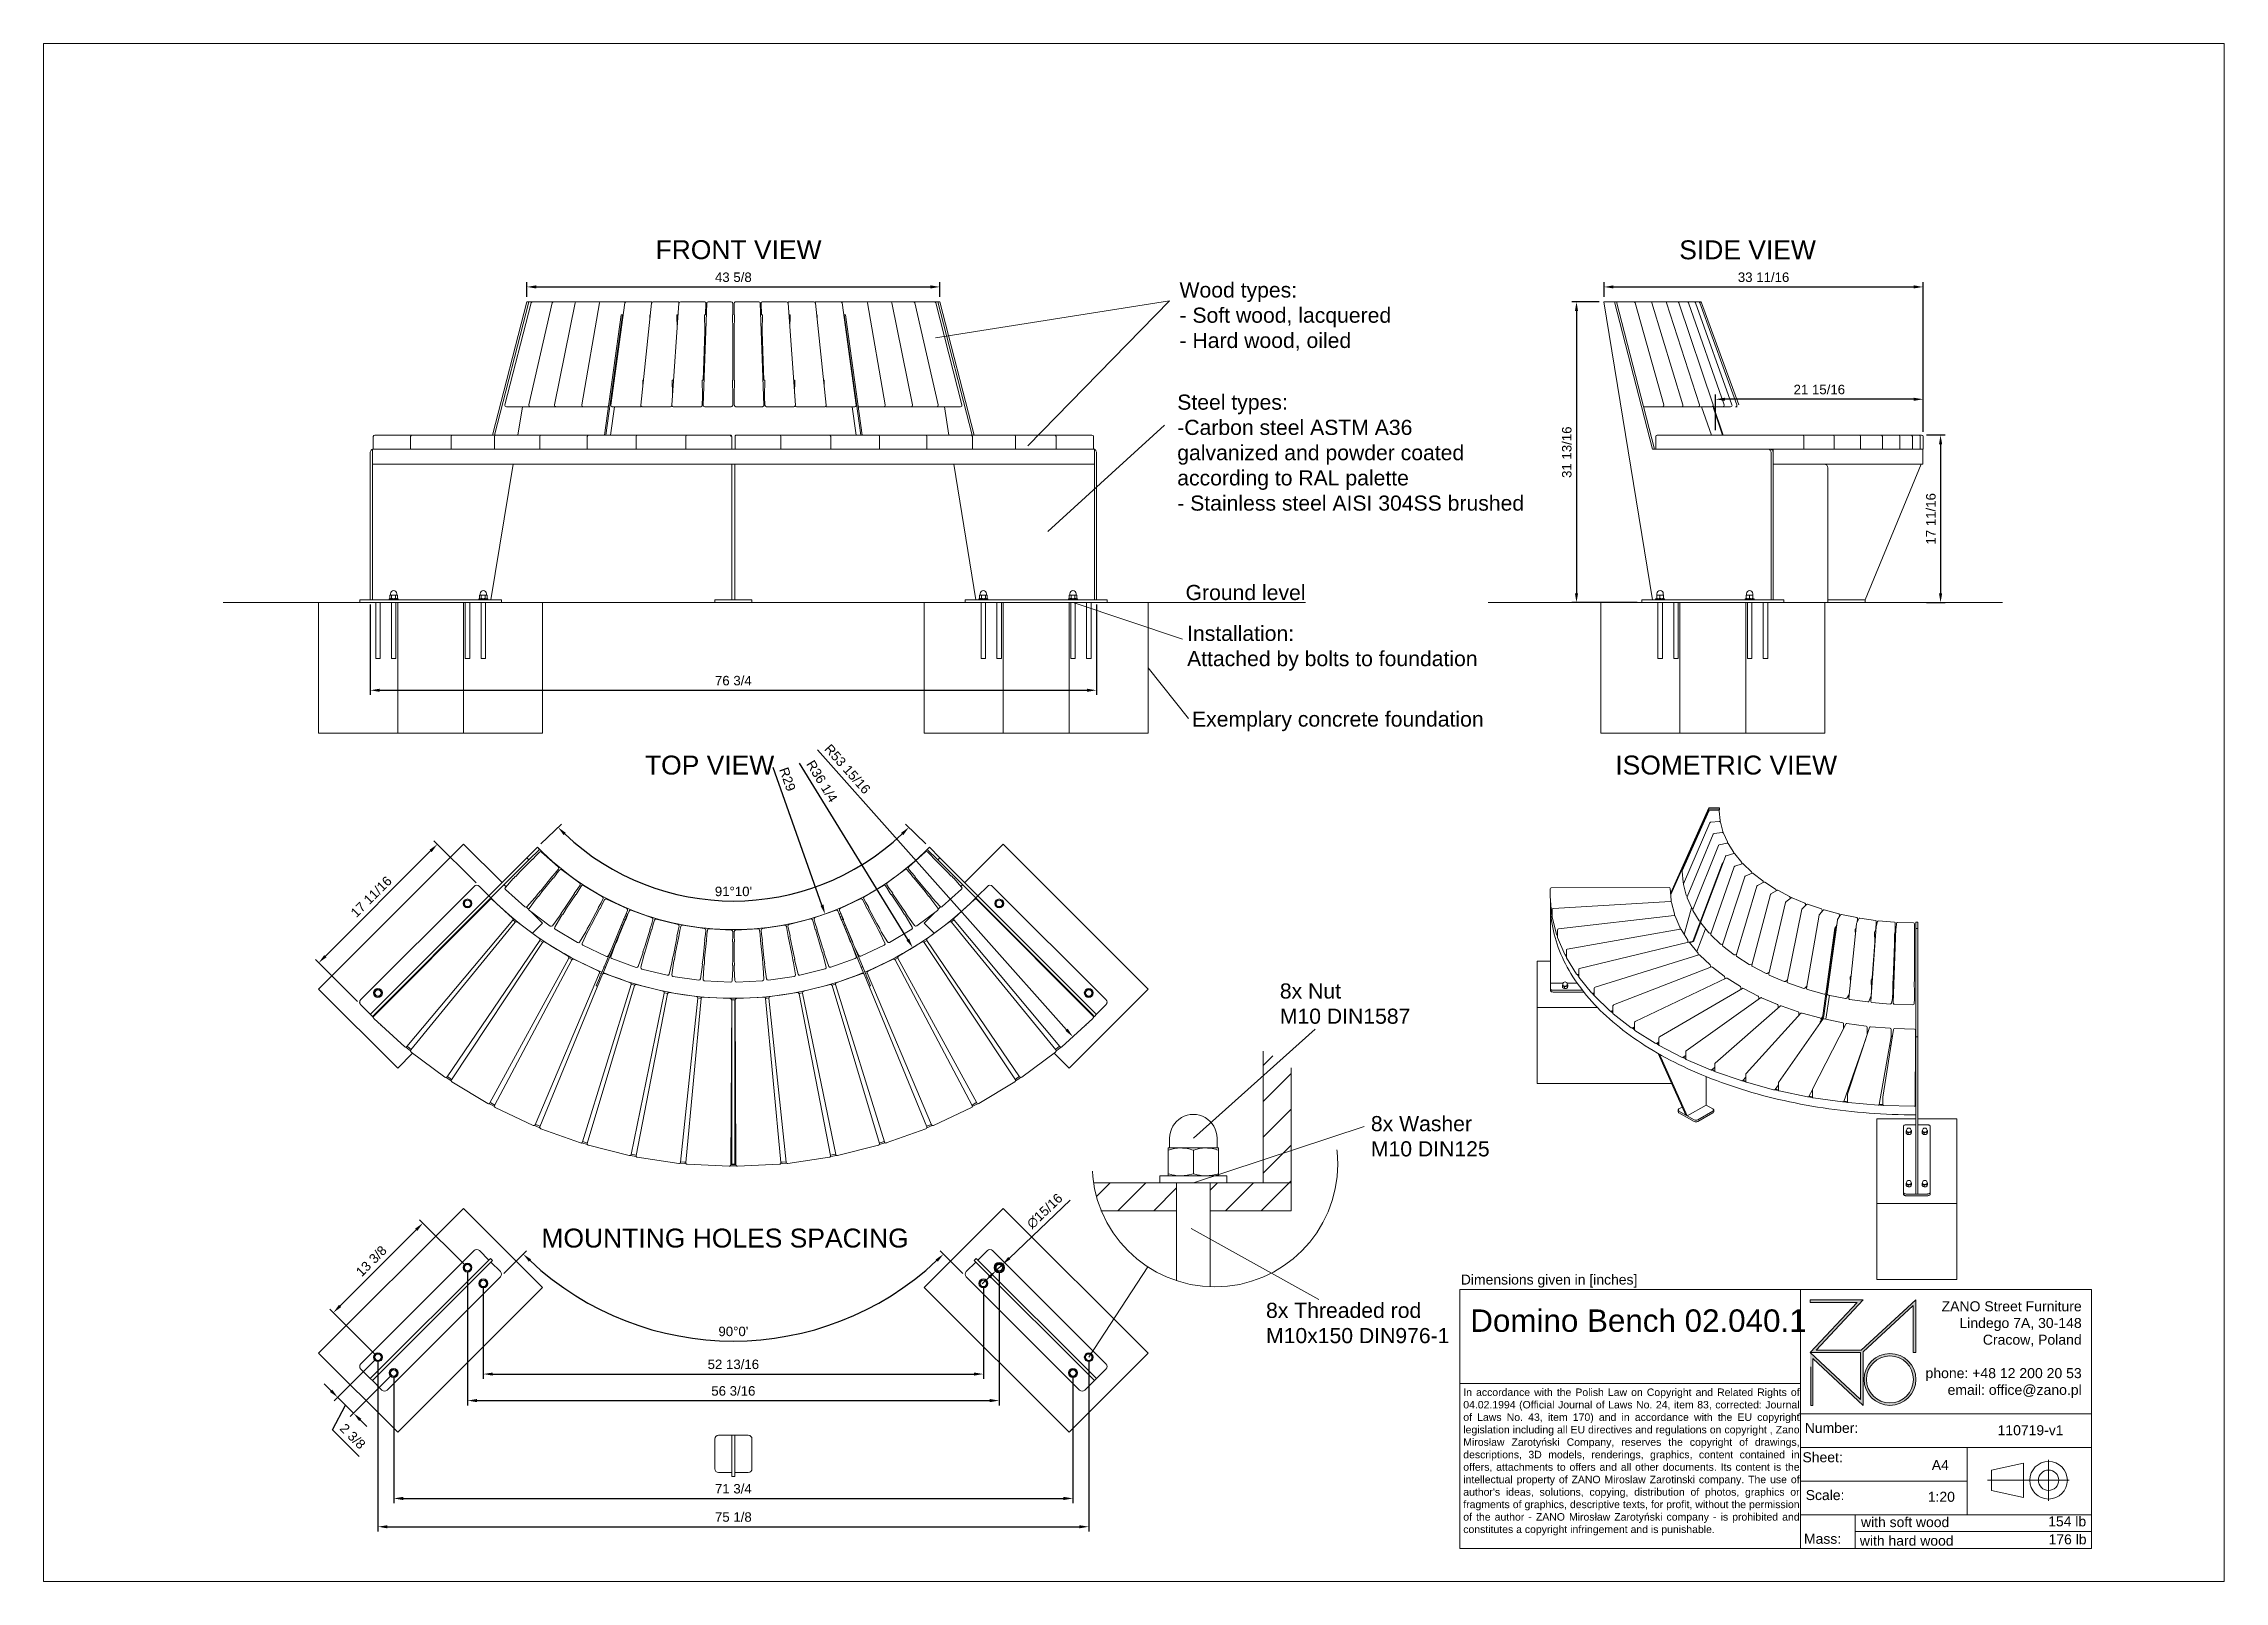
# Paper-space layout 'US' of a CAD drawing. Header units: inches. Extents: x -208 to -3, y -9 to 1.
# Drawn here: x -14.87 to -3.35, y -7.17 to 0.95 of the extents above; entities outside this region: 1.
# The model-space entities are those that its viewports show. They can reach past a viewport. Long polylines and large blocks are cut down to what shows.
import ezdxf

# ---------------------------------------------------------------- set-up
doc = ezdxf.new("R2010")
doc.units = ezdxf.units.IN
doc.header["$PDSIZE"] = -1
doc.linetypes.add('HIDDEN', pattern=[1.905, 1.27, -0.635])
for name, color, linetype, lineweight in [('ZANO_O', 10, 'Continuous', 0), ('ZANO_R', 7, 'Continuous', 0), ('ZANO_R_przerywana', 250, 'HIDDEN', 0), ('ZANO_W', 1, 'Continuous', 0)]:
    doc.layers.add(name, color=color, linetype=linetype, lineweight=lineweight)
doc.layers.add('ZANO_P', color=7, linetype='Continuous', lineweight=0, true_color=0xffffff)
doc.styles.get("Standard").update_dxf_attribs({"font": 'ARIALUNI.TTF'})
doc.dimstyles.new('amerykanie', dxfattribs={"dimtxt": 50, "dimasz": 50, "dimexe": 0.5, "dimexo": 0.5, "dimgap": 1, "dimtad": 1, "dimdec": 0, "dimzin": 0, "dimlunit": 5, "dimtxsty": 'Standard', "dimcen": 0.09, "dimclrd": 1, "dimclre": 1, "dimclrt": 1, "dimazin": 0, "dimtfac": 1, "dimtdec": 0, "dimtmove": 0, "dimatfit": 3, "dimfxl": 1, "dimtzin": 0, "dimarcsym": 1})

psp = doc.layouts.new('US')

# ---------------------------------------------------------------- texts
at = {"layer": 'ZANO_O', "attachment_point": 1}
for s, insert, char_height, width in [('FRONT VIEW', (-11.633, -0.086), 0.1, 1.04774), ('SIDE VIEW', (-6.225, -0.087), 0.1, 1.0012), ('\\pxql;Wood types:\\P- Soft wood, lacquered\\P- Hard wood, oiled', (-8.865, -0.309), 0.08, 1.37907), ('\\pxql;Steel types:\\P-Carbon steel ASTM A36\\Pgalvanized and powder coated\\Paccording to RAL palette\\P- Stainless steel AISI 304SS brushed', (-8.877, -0.902), 0.08, 1.93979), ('Ground level', (-8.833, -1.908), 0.08, 0.78457), ('\\pxql;Installation:\\PAttached by bolts to foundation', (-8.825, -2.124), 0.08, 1.81828), ('\\pxql;Exemplary concrete foundation', (-8.799, -2.577), 0.08, 1.68642), ('TOP VIEW', (-11.689, -2.81), 0.1, 0.86231), ('ISOMETRIC VIEW', (-6.563, -2.81), 0.1, 1.49258), ('8x Nut \\PM10 DIN1587', (-8.335, -4.014), 0.08, 0.89262), ('8x Washer \\PM10 DIN125', (-7.854, -4.715), 0.08, 0.85429), ('MOUNTING HOLES SPACING', (-12.236, -5.31), 0.1, 2.09064), ('8x Threaded rod \\PM10x150 DIN976-1', (-8.408, -5.702), 0.08, 1.01516)]:
    psp.add_mtext(s, dxfattribs=dict(at, insert=insert, char_height=char_height, width=width))
at = {"layer": 'ZANO_R', "attachment_point": 1}
for s, insert, char_height, width in [('Dimensions given in [inches]', (-7.379, -5.553), 0.05269, 1.79436), ('\\pxql;Domino Bench 02.040.1', (-7.329, -5.737), 0.11856, 1.7443), ('\\pxqr;ZANO Street Furniture\\PLindego 7A, 30-148\\PCracow, Poland\\P\\Pphone: +48 12 200 20 53\\Pemail: office@zano.pl', (-5.149, -5.694), 0.05298, 1.04998), ("\\pxqj;In accordance with the Polish Law on Copyright and Related Rights of 04.02.1994 (Official Journal of Laws No. 24, item 83, corrected: Journal of Laws No. 43, item 170) and in accordance with the EU copyright legislation including all EU directives and regulations on copyright , Zano Mirosław Zarotyński Company, reserves the copyright of drawings, descriptions, 3D models, renderings, graphics, content contained in offers, attachments to offers and all other documents. Its content is the intellectual property of ZANO Miroslaw Zarotinski company. The use of author's ideas, solutions, copying, distribution of photos, graphics or fragments of graphics, descriptive texts, for profit, without the permission of the author - ZANO Mirosław Zarotyński company - is prohibited and constitutes a copyright infringement and is punishable.", (-7.366, -6.155), 0.039516, 1.77136), ('Number:', (-5.562, -6.337), 0.0527, 254.32319), ('110719-v1', (-4.543, -6.349), 0.0527, 0.49653), ('Sheet:', (-5.574, -6.492), 0.0527, 254.32319), ('A4', (-4.891, -6.533), 0.0527, 0.18637), ('Scale:', (-5.557, -6.692), 0.0527, 254.32319), ('1:20', (-4.912, -6.701), 0.0527, 0.20756), ('with soft wood', (-5.265, -6.835), 0.05269, 1.21824), ('154 lb', (-4.276, -6.831), 0.0527, 0.22908), ('Mass:', (-5.566, -6.923), 0.0527, 254.32319), ('with hard wood', (-5.271, -6.933), 0.05269, 0.89713), ('176 lb', (-4.274, -6.926), 0.0527, 0.22731)]:
    psp.add_mtext(s, dxfattribs=dict(at, insert=insert, char_height=char_height, width=width))

msp = doc.modelspace()

# ---------------------------------------------------------------- blocks, each defined once
blk = doc.blocks.new('*D372')
at = {"layer": 'Defpoints', "color": 0}
for p in [(131.25, 121.42), (128.34, 89.61), (135.25, 89.61)]:
    blk.add_point(p, dxfattribs=at)
at = {"layer": 'ZANO_W', "color": 1, "lineweight": -2}
for p, q in [((130.75, 121.42), (127.84, 121.42)), ((128.34, 120.42), (128.34, 90.61)), ((134.75, 89.61), (127.84, 89.61))]:
    blk.add_line(p, q, dxfattribs=at)
at = {"layer": 'ZANO_W', "color": 1}
for points in [[(128.51, 120.42), (128.18, 120.42), (128.34, 121.42)], [(128.18, 90.61), (128.51, 90.61), (128.34, 89.61)]]:
    blk.add_solid(points, dxfattribs=at)
at = {"layer": 'ZANO_W', "color": 1, "insert": (127.32, 105.51), "char_height": 1, "attachment_point": 5, "rotation": 90}
blk.add_mtext('31 13/16', dxfattribs=at)
blk = doc.blocks.new('*D373')
at = {"layer": 'Defpoints', "color": 0}
for p in [(164.96, 122.98), (131.25, 121.42), (164.96, 107.17)]:
    blk.add_point(p, dxfattribs=at)
at = {"layer": 'ZANO_W', "color": 1, "lineweight": -2}
for p, q in [((131.25, 121.92), (131.25, 123.48)), ((132.25, 122.98), (163.96, 122.98)), ((164.96, 107.67), (164.96, 123.48))]:
    blk.add_line(p, q, dxfattribs=at)
at = {"layer": 'ZANO_W', "color": 1}
for points in [[(132.25, 123.15), (132.25, 122.82), (131.25, 122.98)], [(163.96, 122.82), (163.96, 123.15), (164.96, 122.98)]]:
    blk.add_solid(points, dxfattribs=at)
at = {"layer": 'ZANO_W', "color": 1, "insert": (148.11, 124), "char_height": 1, "attachment_point": 5}
blk.add_mtext('33 11/16', dxfattribs=at)
blk = doc.blocks.new('*D374')
at = {"layer": 'Defpoints', "color": 0}
for p in [(164.81, 107.33), (164.81, 89.61), (166.81, 89.61)]:
    blk.add_point(p, dxfattribs=at)
at = {"layer": 'ZANO_W', "color": 1, "lineweight": -2}
for p, q in [((165.31, 107.33), (167.31, 107.33)), ((166.81, 106.33), (166.81, 90.61)), ((165.31, 89.61), (167.31, 89.61))]:
    blk.add_line(p, q, dxfattribs=at)
at = {"layer": 'ZANO_W', "color": 1}
for points in [[(166.98, 106.33), (166.64, 106.33), (166.81, 107.33)], [(166.64, 90.61), (166.98, 90.61), (166.81, 89.61)]]:
    blk.add_solid(points, dxfattribs=at)
at = {"layer": 'ZANO_W', "color": 1, "insert": (165.79, 98.47), "char_height": 1, "attachment_point": 5, "rotation": 90}
blk.add_mtext('17 11/16', dxfattribs=at)
blk = doc.blocks.new('*D375')
at = {"layer": 'Defpoints', "color": 0}
for p in [(143.04, 111.11), (143.04, 107.33), (164.96, 107.17)]:
    blk.add_point(p, dxfattribs=at)
at = {"layer": 'ZANO_W', "color": 1, "lineweight": -2}
for p, q in [((143.04, 107.83), (143.04, 111.61)), ((163.96, 111.11), (144.04, 111.11)), ((164.96, 107.67), (164.96, 111.61))]:
    blk.add_line(p, q, dxfattribs=at)
at = {"layer": 'ZANO_W', "color": 1}
for points in [[(144.04, 111.27), (144.04, 110.94), (143.04, 111.11)], [(163.96, 110.94), (163.96, 111.27), (164.96, 111.11)]]:
    blk.add_solid(points, dxfattribs=at)
at = {"layer": 'ZANO_W', "color": 1, "insert": (154, 112.13), "char_height": 1, "attachment_point": 5}
blk.add_mtext('21 15/16', dxfattribs=at)
blk = doc.blocks.new('*D376')
at = {"layer": 'Defpoints', "color": 0}
for p in [(39.27, 84.03), (18.57, 63.75), (59.97, 63.75), (32.47, 58.98)]:
    blk.add_point(p, dxfattribs=at)
at = {"layer": 'ZANO_W', "color": 1, "lineweight": -2}
for p, q in [((18.93, 64.1), (21.09, 66.21)), ((59.61, 64.1), (57.46, 66.21))]:
    blk.add_line(p, q, dxfattribs=at)
blk.add_arc((39.27, 84.03), 25.96, 226.623, 313.3759, dxfattribs=at)
at = {"layer": 'ZANO_W', "color": 1}
for points in [[(21.56, 65.28), (21.33, 65.04), (20.73, 65.86)], [(57.22, 65.04), (56.98, 65.28), (57.81, 65.86)]]:
    blk.add_solid(points, dxfattribs=at)
at = {"layer": 'ZANO_W', "color": 1, "insert": (39.27, 59.08), "char_height": 1, "attachment_point": 5, "rotation": 359.9995}
blk.add_mtext("91%%d10'", dxfattribs=at)
blk = doc.blocks.new('*D377')
at = {"layer": 'Defpoints', "color": 0}
for p in [(7.98, 64.07), (12.42, 59.62), (-0.1, 47.09)]:
    blk.add_point(p, dxfattribs=at)
at = {"layer": 'ZANO_W', "color": 1, "lineweight": -2}
for p, q in [((-3.84, 52.25), (7.27, 63.36)), ((12.07, 59.98), (7.63, 64.42)), ((-0.46, 47.45), (-4.9, 51.89))]:
    blk.add_line(p, q, dxfattribs=at)
at = {"layer": 'ZANO_W', "color": 1}
for points in [[(7.39, 63.24), (7.16, 63.48), (7.98, 64.07)], [(-3.96, 52.36), (-3.72, 52.13), (-4.55, 51.54)]]:
    blk.add_solid(points, dxfattribs=at)
at = {"layer": 'ZANO_W', "color": 1, "insert": (1, 58.52), "char_height": 1, "attachment_point": 5, "rotation": 45}
blk.add_mtext('17 11/16', dxfattribs=at)
blk = doc.blocks.new('*D378')
at = {"layer": 'Defpoints', "color": 0}
for p in [(39.27, 84.03), (75.13, 43.72)]:
    blk.add_point(p, dxfattribs=at)
at = {"layer": 'ZANO_W', "color": 1, "lineweight": -2}
blk.add_line((74.47, 44.47), (48.14, 74.06), dxfattribs=at)
at = {"layer": 'ZANO_W', "color": 1}
blk.add_solid([(74.34, 44.36), (74.59, 44.58), (75.13, 43.72)], dxfattribs=at)
at = {"layer": 'ZANO_W', "color": 1, "insert": (51.32, 72.02), "char_height": 1, "attachment_point": 5, "rotation": 311.6657}
blk.add_mtext('R53 15/16', dxfattribs=at)
blk = doc.blocks.new('*D379')
at = {"layer": 'Defpoints', "color": 0}
for p in [(39.27, 84.03), (58.21, 53.15)]:
    blk.add_point(p, dxfattribs=at)
at = {"layer": 'ZANO_W', "color": 1, "lineweight": -2}
blk.add_line((57.69, 54), (46.26, 72.63), dxfattribs=at)
at = {"layer": 'ZANO_W', "color": 1}
blk.add_solid([(57.55, 53.91), (57.83, 54.09), (58.21, 53.15)], dxfattribs=at)
at = {"layer": 'ZANO_W', "color": 1, "insert": (48.62, 70.73), "char_height": 1, "attachment_point": 5, "rotation": 301.5279}
blk.add_mtext('R36 1/4', dxfattribs=at)
blk = doc.blocks.new('*D380')
at = {"layer": 'Defpoints', "color": 0}
for p in [(39.27, 84.03), (48.95, 56.7)]:
    blk.add_point(p, dxfattribs=at)
at = {"layer": 'ZANO_W', "color": 1, "lineweight": -2}
blk.add_line((48.62, 57.64), (43.46, 72.2), dxfattribs=at)
at = {"layer": 'ZANO_W', "color": 1}
blk.add_solid([(48.46, 57.58), (48.78, 57.7), (48.95, 56.7)], dxfattribs=at)
at = {"layer": 'ZANO_W', "color": 1, "insert": (44.98, 70.94), "char_height": 1, "attachment_point": 5, "rotation": 289.5082}
blk.add_mtext('R29', dxfattribs=at)
blk = doc.blocks.new('*D381')
at = {"layer": 'Defpoints', "color": 0}
for p in [(14.65, 18.34), (63.87, 18.34), (31.14, 12.63), (2.68, 6.37), (75.84, 6.37)]:
    blk.add_point(p, dxfattribs=at)
at = {"layer": 'ZANO_W', "color": 1, "lineweight": -2}
for p, q in [((15, 18.7), (17.42, 21.11)), ((63.52, 18.7), (61.11, 21.11))]:
    blk.add_line(p, q, dxfattribs=at)
blk.add_arc((39.26, 42.95), 31.39, 226.8251, 313.1749, dxfattribs=at)
at = {"layer": 'ZANO_W', "color": 1}
for points in [[(17.9, 20.18), (17.66, 19.94), (17.06, 20.75)], [(60.86, 19.94), (60.63, 20.18), (61.46, 20.75)]]:
    blk.add_solid(points, dxfattribs=at)
at = {"layer": 'ZANO_W', "color": 1, "insert": (39.26, 12.57), "char_height": 1, "attachment_point": 5}
blk.add_mtext("90%%d0'", dxfattribs=at)
blk = doc.blocks.new('*D382')
at = {"layer": 'Defpoints', "color": 0}
for p in [(6.46, 24.03), (11.17, 19.32), (1.71, 9.85)]:
    blk.add_point(p, dxfattribs=at)
at = {"layer": 'ZANO_W', "color": 1, "lineweight": -2}
for p, q in [((-2.3, 15.27), (5.75, 23.32)), ((10.82, 19.67), (6.11, 24.38)), ((1.35, 10.2), (-3.36, 14.91))]:
    blk.add_line(p, q, dxfattribs=at)
at = {"layer": 'ZANO_W', "color": 1}
for points in [[(5.87, 23.2), (5.64, 23.44), (6.46, 24.03)], [(-2.41, 15.39), (-2.18, 15.15), (-3, 14.56)]]:
    blk.add_solid(points, dxfattribs=at)
at = {"layer": 'ZANO_W', "color": 1, "insert": (1.01, 20.01), "char_height": 1, "attachment_point": 5, "rotation": 45}
blk.add_mtext('13 3/8', dxfattribs=at)
blk = doc.blocks.new('*D383')
at = {"layer": 'Defpoints', "color": 0}
for p in [(1.71, 9.85), (3.38, 8.18), (-0.87, 3.93)]:
    blk.add_point(p, dxfattribs=at)
at = {"layer": 'ZANO_W', "color": 1, "lineweight": -2}
for p, q in [((1.35, 9.5), (-2.9, 5.25)), ((-3.25, 6.31), (-3.96, 7.02)), ((3.02, 7.83), (-1.23, 3.58)), ((-3.1, 2.19), (-1.71, 4.77)), ((-2.54, 5.6), (-0.87, 3.93)), ((-0.17, 3.22), (0.54, 2.52)), ((-0.27, -0.65), (-3.1, 2.19))]:
    blk.add_line(p, q, dxfattribs=at)
at = {"layer": 'ZANO_W', "color": 1}
for points in [[(-3.37, 6.19), (-3.13, 6.43), (-2.54, 5.6)], [(-0.05, 3.34), (-0.28, 3.11), (-0.87, 3.93)]]:
    blk.add_solid(points, dxfattribs=at)
at = {"layer": 'ZANO_W', "color": 1, "insert": (-0.96, 1.49), "char_height": 1, "attachment_point": 5, "rotation": 315}
blk.add_mtext('2 3/8', dxfattribs=at)
blk = doc.blocks.new('*D384')
at = {"layer": 'Defpoints', "color": 0}
for p in [(12.84, 17.65), (65.68, 17.65), (65.68, 8.07)]:
    blk.add_point(p, dxfattribs=at)
at = {"layer": 'ZANO_W', "color": 1, "lineweight": -2}
for p, q in [((12.84, 17.15), (12.84, 7.57)), ((65.68, 17.15), (65.68, 7.57)), ((13.84, 8.07), (64.68, 8.07))]:
    blk.add_line(p, q, dxfattribs=at)
at = {"layer": 'ZANO_W', "color": 1}
for points in [[(13.84, 8.23), (13.84, 7.9), (12.84, 8.07)], [(64.68, 7.9), (64.68, 8.23), (65.68, 8.07)]]:
    blk.add_solid(points, dxfattribs=at)
at = {"layer": 'ZANO_W', "color": 1, "insert": (39.26, 9.09), "char_height": 1, "attachment_point": 5}
blk.add_mtext('52 13/16', dxfattribs=at)
blk = doc.blocks.new('*D385')
at = {"layer": 'Defpoints', "color": 0}
for p in [(11.17, 19.32), (67.35, 19.32), (67.35, 5.26)]:
    blk.add_point(p, dxfattribs=at)
at = {"layer": 'ZANO_W', "color": 1, "lineweight": -2}
for p, q in [((11.17, 18.82), (11.17, 4.76)), ((67.35, 18.82), (67.35, 4.76)), ((12.17, 5.26), (66.35, 5.26))]:
    blk.add_line(p, q, dxfattribs=at)
at = {"layer": 'ZANO_W', "color": 1}
for points in [[(12.17, 5.43), (12.17, 5.1), (11.17, 5.26)], [(66.35, 5.1), (66.35, 5.43), (67.35, 5.26)]]:
    blk.add_solid(points, dxfattribs=at)
at = {"layer": 'ZANO_W', "color": 1, "insert": (39.26, 6.28), "char_height": 1, "attachment_point": 5}
blk.add_mtext('56 3/16', dxfattribs=at)
blk = doc.blocks.new('*D386')
at = {"layer": 'Defpoints', "color": 0}
for p in [(3.38, 8.18), (75.14, 8.18), (75.14, -5.08)]:
    blk.add_point(p, dxfattribs=at)
at = {"layer": 'ZANO_W', "color": 1, "lineweight": -2}
for p, q in [((3.38, 7.68), (3.38, -5.58)), ((75.14, 7.68), (75.14, -5.58)), ((4.38, -5.08), (74.14, -5.08))]:
    blk.add_line(p, q, dxfattribs=at)
at = {"layer": 'ZANO_W', "color": 1}
for points in [[(4.38, -4.91), (4.38, -5.25), (3.38, -5.08)], [(74.14, -5.25), (74.14, -4.91), (75.14, -5.08)]]:
    blk.add_solid(points, dxfattribs=at)
at = {"layer": 'ZANO_W', "color": 1, "insert": (39.26, -4.06), "char_height": 1, "attachment_point": 5}
blk.add_mtext('71 3/4', dxfattribs=at)
blk = doc.blocks.new('*D387')
at = {"layer": 'Defpoints', "color": 0}
for p in [(1.71, 9.85), (76.82, 9.85), (76.82, -8.07)]:
    blk.add_point(p, dxfattribs=at)
at = {"layer": 'ZANO_W', "color": 1, "lineweight": -2}
for p, q in [((1.71, 9.35), (1.71, -8.57)), ((76.82, 9.35), (76.82, -8.57)), ((2.71, -8.07), (75.82, -8.07))]:
    blk.add_line(p, q, dxfattribs=at)
at = {"layer": 'ZANO_W', "color": 1}
for points in [[(2.71, -7.91), (2.71, -8.24), (1.71, -8.07)], [(75.82, -8.24), (75.82, -7.91), (76.82, -8.07)]]:
    blk.add_solid(points, dxfattribs=at)
at = {"layer": 'ZANO_W', "color": 1, "insert": (39.26, -7.05), "char_height": 1, "attachment_point": 5}
blk.add_mtext('75 1/8', dxfattribs=at)
blk = doc.blocks.new('*D388')
at = {"layer": 'Defpoints', "color": 0}
for p in [(61.08, 122.98), (17.44, 121.42), (61.08, 121.42)]:
    blk.add_point(p, dxfattribs=at)
at = {"layer": 'ZANO_W', "color": 1, "lineweight": -2}
for p, q in [((17.44, 121.92), (17.44, 123.48)), ((18.44, 122.98), (60.08, 122.98)), ((61.08, 121.92), (61.08, 123.48))]:
    blk.add_line(p, q, dxfattribs=at)
at = {"layer": 'ZANO_W', "color": 1}
for points in [[(18.44, 123.15), (18.44, 122.82), (17.44, 122.98)], [(60.08, 122.82), (60.08, 123.15), (61.08, 122.98)]]:
    blk.add_solid(points, dxfattribs=at)
at = {"layer": 'ZANO_W', "color": 1, "insert": (39.26, 124), "char_height": 1, "attachment_point": 5}
blk.add_mtext('43 5/8', dxfattribs=at)
blk = doc.blocks.new('*D389')
at = {"layer": 'Defpoints', "color": 0}
for p in [(0.9, 89.92), (77.62, 89.92), (77.62, 80.35)]:
    blk.add_point(p, dxfattribs=at)
at = {"layer": 'ZANO_W', "color": 1, "lineweight": -2}
for p, q in [((0.9, 89.42), (0.9, 79.85)), ((77.62, 89.42), (77.62, 79.85)), ((1.9, 80.35), (76.62, 80.35))]:
    blk.add_line(p, q, dxfattribs=at)
at = {"layer": 'ZANO_W', "color": 1}
for points in [[(1.9, 80.51), (1.9, 80.18), (0.9, 80.35)], [(76.62, 80.18), (76.62, 80.51), (77.62, 80.35)]]:
    blk.add_solid(points, dxfattribs=at)
at = {"layer": 'ZANO_W', "color": 1, "insert": (39.26, 81.36), "char_height": 1, "attachment_point": 5}
blk.add_mtext('76 3/4', dxfattribs=at)
blk = doc.blocks.new('*D390')
at = {"layer": 'Defpoints', "color": 0}
for p in [(67.01, 18.99), (67.69, 19.64)]:
    blk.add_point(p, dxfattribs=at)
at = {"layer": 'ZANO_W', "color": 1, "lineweight": -2}
for p, q in [((68.42, 20.33), (74.85, 26.46)), ((67.01, 18.99), (67.69, 19.64)), ((66.28, 18.3), (65.56, 17.61))]:
    blk.add_line(p, q, dxfattribs=at)
at = {"layer": 'ZANO_W', "color": 1}
for points in [[(66.4, 18.18), (66.17, 18.42), (67.01, 18.99)], [(68.3, 20.45), (68.53, 20.21), (67.69, 19.64)]]:
    blk.add_solid(points, dxfattribs=at)
at = {"layer": 'ZANO_W', "color": 1, "insert": (72.16, 25.3), "char_height": 1, "attachment_point": 5, "rotation": 43.5965}
blk.add_mtext('∅15/16', dxfattribs=at)

# ---------------------------------------------------------------- dimensions: what is measured, and where the dimension line sits
at = {"layer": 'ZANO_W'}
for base, p1, p2, picture, middle in [((61.08267, 122.98289), (17.43875, 121.41985), (61.08267, 121.41985), '*D388', (39.26071, 124.00199)), ((164.96464, 122.98289), (131.24645, 121.41985), (164.96464, 107.16789), '*D373', (148.10555, 124.00199)), ((143.042985, 111.108107), (164.964643, 107.16789), (143.042985, 107.325369), '*D375', (154.003814, 112.127206)), ((77.62262, 80.345), (0.89881, 89.92381), (77.62262, 89.92381), '*D389', (39.26071, 81.3641)), ((67.35009, 5.26336), (11.171335, 19.315985), (67.35009, 19.315985), '*D385', (39.260713, 6.282459)), ((65.67976, 8.06594), (12.84167, 17.64566), (65.67976, 17.64566), '*D384', (39.26071, 9.08504)), ((76.81529, -8.07287), (1.70613, 9.85078), (76.81529, 9.85078), '*D387', (39.26071, -7.05377)), ((75.14496, -5.08055), (3.37646, 8.18045), (75.14496, 8.18045), '*D386', (39.26071, -4.06145))]:
    dim = msp.add_linear_dim(base=base, p1=p1, p2=p2, dimstyle='amerykanie', override={"dimtxt": 1, "dimasz": 1, "dimgap": 0.5, "dimdec": 4, "dimaunit": 1, "dimadec": 1, "dimtdec": 4, "dimtmove": 1, "dimfrac": 2}, dxfattribs=at)
    dim.commit()
    dim.dimension.update_dxf_attribs({"geometry": picture, "text_midpoint": middle})
for base, p1, p2, picture, middle in [((128.34298, 89.60885), (131.24645, 121.41985), (135.25496, 89.60885), '*D372', (127.32388, 105.51435)), ((166.80935, 89.60885), (164.80716, 107.32537), (164.80716, 89.60885), '*D374', (165.79025, 98.46711))]:
    dim = msp.add_linear_dim(base=base, p1=p1, p2=p2, angle=90, dimstyle='amerykanie', override={"dimtxt": 1, "dimasz": 1, "dimgap": 0.5, "dimdec": 4, "dimaunit": 1, "dimadec": 1, "dimtdec": 4, "dimtmove": 1, "dimfrac": 2}, dxfattribs=at)
    dim.commit()
    dim.dimension.update_dxf_attribs({"geometry": picture, "text_midpoint": middle})
dim = msp.add_angular_dim_3p(base=(32.46845, 58.9754), center=(39.2722, 84.0257), p1=(18.5749, 63.74637), p2=(59.96912, 63.74599), dimstyle='amerykanie', override={"dimtxt": 1, "dimasz": 1, "dimgap": 0.5, "dimdec": 4, "dimaunit": 1, "dimadec": 1, "dimtdec": 4, "dimtmove": 1, "dimfrac": 2}, dxfattribs=at)
dim.commit()
dim.dimension.update_dxf_attribs({"geometry": '*D376', "text_midpoint": (39.27196, 59.08289)})
for center, mpoint, picture, middle in [((39.26676, 84.0258), (75.13411, 43.72058), '*D378', (50.55713, 71.33847)), ((39.2722, 84.0257), (58.21477, 53.14797), '*D379', (47.7546, 70.19878)), ((39.2722, 84.0257), (48.95399, 56.69762), '*D380', (44.02635, 70.60649))]:
    dim = msp.add_radius_dim(center=center, mpoint=mpoint, dimstyle='amerykanie', override={"dimtxt": 1, "dimasz": 1, "dimgap": 0.5, "dimdec": 4, "dimaunit": 1, "dimadec": 1, "dimtdec": 4, "dimtmove": 1, "dimfrac": 2}, dxfattribs=at)
    dim.commit()
    dim.dimension.update_dxf_attribs({"geometry": picture, "text_midpoint": middle, "dimtype": 164})
for p1, p2, distance, picture, middle in [((-0.10339, 47.09469), (12.42408, 59.62216), 6.28468, '*D377', (0.99579, 58.52298)), ((1.70613, 9.85078), (11.17134, 19.31599), 6.66132, '*D382', (1.00786, 20.01426)), ((1.70613, 9.85078), (3.37646, 8.18045), -6.00897, '*D383', (-2.02306, 2.55311))]:
    dim = msp.add_aligned_dim(p1=p1, p2=p2, distance=distance, dimstyle='amerykanie', override={"dimtxt": 1, "dimasz": 1, "dimgap": 0.5, "dimdec": 4, "dimaunit": 1, "dimadec": 1, "dimtdec": 4, "dimtmove": 1, "dimfrac": 2}, dxfattribs=at)
    dim.commit()
    dim.dimension.update_dxf_attribs({"geometry": picture, "text_midpoint": middle})
dim = msp.add_diameter_dim_2p(p1=(67.00794, 18.9902), p2=(67.69224, 19.64177), dimstyle='amerykanie', override={"dimtxt": 1, "dimasz": 1, "dimgap": 0.5, "dimdec": 4, "dimaunit": 1, "dimadec": 1, "dimtdec": 4, "dimtmove": 1, "dimfrac": 2}, dxfattribs=at)
dim.commit()
dim.dimension.update_dxf_attribs({"geometry": '*D390', "text_midpoint": (72.86296, 24.56518), "dimtype": 163})
dim = msp.add_angular_dim_2l(base=(31.13522, 12.6264), line1=((63.87024, 18.34163), (75.84093, 6.37093)), line2=((2.68049, 6.37093), (14.65119, 18.34163)), dimstyle='amerykanie', override={"dimtxt": 1, "dimasz": 1, "dimgap": 0.5, "dimdec": 4, "dimaunit": 1, "dimadec": 1, "dimtdec": 4, "dimtmove": 1, "dimfrac": 2}, dxfattribs=at)
dim.commit()
dim.dimension.update_dxf_attribs({"geometry": '*D381', "text_midpoint": (39.26071, 12.57167)})

# ---------------------------------------------------------------- linework, layer by layer
at = {"layer": 'ZANO_R'}
for p, q in [((13.81132, 107.32537), (17.43875, 121.41985)), ((14.03403, 107.32537), (17.66146, 121.41985)), ((17.89975, 121.3015), (15.13281, 110.51774)), ((17.66146, 121.41985), (17.43875, 121.41985)), ((20.12829, 121.29768), (17.64684, 110.51392)), ((17.66146, 121.41985), (18.05229, 121.41985)), ((18.05229, 121.41985), (19.81272, 121.41985)), ((19.81272, 121.41985), (20.28176, 121.41985)), ((20.28176, 121.41985), (22.1883, 121.41985)), ((22.53801, 121.29347), (20.36575, 110.5097)), ((22.1883, 121.41985), (22.69239, 121.41985)), ((22.69239, 121.41985), (24.72684, 121.41985)), ((25.10594, 121.28889), (23.26359, 110.50512)), ((24.72684, 121.41985), (25.26117, 121.41985)), ((25.26117, 121.41985), (27.40411, 121.41985)), ((27.41011, 120.03796), (25.64164, 107.32537)), ((27.55566, 120.03796), (25.78719, 107.32537)), ((27.80759, 121.28399), (26.31274, 110.50023)), ((27.40411, 121.41985), (27.93866, 121.41985)), ((27.55566, 120.03796), (27.41011, 120.03796)), ((27.55566, 120.03796), (27.63486, 120.03796)), ((27.95112, 121.41935), (27.93866, 121.41985)), ((27.96358, 121.41985), (30.19455, 121.41985)), ((30.6172, 121.27882), (29.48412, 110.49506)), ((30.19455, 121.41985), (30.61554, 121.41985)), ((30.48723, 120.0419), (30.42796, 120.0419)), ((30.42796, 120.0419), (30.43609, 119.55519)), ((30.77382, 121.41985), (33.07153, 121.41985)), ((33.50798, 121.27345), (32.74748, 110.48968)), ((33.07153, 121.41985), (33.37495, 121.41985)), ((33.42112, 120.0419), (33.29195, 120.0419)), ((33.29195, 120.0419), (33.31729, 118.56951)), ((33.66507, 121.41985), (36.00759, 121.41985)), ((36.00759, 121.41985), (36.19053, 121.41985)), ((36.45235, 121.26792), (36.07169, 110.48416)), ((36.30297, 120.0419), (36.21291, 120.0419)), ((36.21291, 120.0419), (36.24274, 118.34176)), ((36.30487, 120.0419), (36.30297, 120.0419)), ((36.30487, 120.0419), (36.34791, 121.25679)), ((36.60973, 121.41985), (38.9747, 121.41985)), ((38.9747, 121.41985), (39.03542, 121.41985)), ((39.19286, 120.0419), (39.16296, 120.0419)), ((39.16296, 120.0419), (39.19308, 118.34176)), ((39.19306, 120.0419), (39.19286, 120.0419)), ((39.19306, 120.0419), (39.1929, 121.26239)), ((39.36013, 121.26233), (39.36045, 120.0419)), ((39.36067, 120.0419), (39.36045, 120.0419)), ((39.39123, 120.0419), (39.36067, 120.0419)), ((39.36112, 118.34176), (39.39123, 120.0419)), ((39.51761, 121.41985), (39.57969, 121.41985)), ((39.57969, 121.41985), (41.94454, 121.41985)), ((42.48681, 110.48422), (42.10192, 121.26798)), ((42.20495, 121.25673), (42.24846, 120.0419)), ((42.25039, 120.0419), (42.24846, 120.0419)), ((42.34112, 120.0419), (42.25039, 120.0419)), ((42.31129, 118.34176), (42.34112, 120.0419)), ((42.36233, 121.41985), (42.54661, 121.41985)), ((42.54661, 121.41985), (44.88876, 121.41985)), ((45.81052, 110.48974), (45.04585, 121.2735)), ((45.2616, 120.0419), (45.13318, 120.0419)), ((45.17744, 121.41985), (45.48217, 121.41985)), ((45.23652, 118.58454), (45.2616, 120.0419)), ((45.48217, 121.41985), (47.77927, 121.41985)), ((49.07303, 110.49512), (47.93588, 121.27888)), ((47.93607, 121.41985), (48.35834, 121.41985)), ((48.1248, 120.0419), (48.06632, 120.0419)), ((48.11681, 119.56313), (48.1248, 120.0419)), ((48.35834, 121.41985), (50.58846, 121.41985)), ((50.61189, 121.41985), (50.60017, 121.41941)), ((50.61189, 121.41985), (51.14767, 121.41985)), ((52.24322, 110.50028), (50.74444, 121.28405)), ((50.96575, 120.03796), (50.91763, 120.03796)), ((50.96575, 120.03796), (52.73422, 107.32537)), ((51.11131, 120.03796), (50.96575, 120.03796)), ((51.11131, 120.03796), (52.87977, 107.32537)), ((51.14767, 121.41985), (53.28952, 121.41985)), ((53.28952, 121.41985), (53.82354, 121.41985)), ((55.29085, 110.50518), (53.44474, 121.28894)), ((53.82354, 121.41985), (55.85668, 121.41985)), ((55.85668, 121.41985), (56.36041, 121.41985)), ((58.18686, 110.50975), (56.01105, 121.29351)), ((56.36041, 121.41985), (58.26542, 121.41985)), ((58.26542, 121.41985), (58.73405, 121.41985)), ((60.90363, 110.51396), (58.41888, 121.29773)), ((58.73405, 121.41985), (60.49276, 121.41985)), ((60.85996, 121.41985), (60.49276, 121.41985)), ((63.41526, 110.51778), (60.64529, 121.30155)), ((64.4874, 107.32537), (60.85996, 121.41985)), ((61.08267, 121.41985), (60.85996, 121.41985)), ((64.71011, 107.32537), (61.08267, 121.41985)), ((131.24645, 121.41985), (136.37247, 89.92381)), ((132.36, 121.41985), (131.24645, 121.41985)), ((136.37247, 105.82931), (132.36, 121.41985)), ((132.58271, 121.41985), (132.36, 121.41985)), ((132.58271, 121.41985), (132.79316, 121.41985)), ((136.59519, 105.82931), (132.58271, 121.41985)), ((132.79316, 121.41985), (134.37653, 121.41985)), ((134.37653, 121.41985), (134.75865, 121.41985)), ((137.57423, 110.52141), (134.52808, 121.30517)), ((134.75865, 121.41985), (136.16268, 121.41985)), ((136.16268, 121.41985), (136.4972, 121.41985)), ((139.58723, 110.52435), (136.31337, 121.30812)), ((136.4972, 121.41985), (137.70848, 121.41985)), ((137.70848, 121.41985), (137.99222, 121.41985)), ((141.32872, 110.52685), (137.85839, 121.31061)), ((137.99222, 121.41985), (138.99919, 121.41985)), ((138.99919, 121.41985), (139.22943, 121.41985)), ((142.78209, 110.52889), (139.14843, 121.31265)), ((139.22943, 121.41985), (140.02249, 121.41985)), ((140.02249, 121.41985), (140.19703, 121.41985)), ((143.9335, 110.53048), (140.17118, 121.31424)), ((140.19703, 121.41985), (140.7686, 121.41985)), ((140.7686, 121.41985), (140.88579, 121.41985)), ((140.88579, 121.41985), (141.2304, 121.41985)), ((144.77195, 110.53162), (140.91689, 121.31538)), ((141.2304, 121.41985), (141.28911, 121.41985)), ((141.28911, 121.41985), (141.4035, 121.41985)), ((145.28946, 110.5323), (141.37845, 121.31606)), ((145.48108, 110.53252), (141.55146, 121.31628)), ((36.06046, 113.14305), (36.24211, 118.27046)), ((39.19398, 113.14305), (39.19329, 118.31809)), ((39.3609, 118.31756), (39.36226, 113.14305)), ((42.31194, 118.26994), (42.49558, 113.14305)), ((29.70222, 113.14305), (29.71047, 112.64931)), ((29.76235, 113.14305), (29.70222, 113.14305)), ((32.80455, 113.14305), (32.83006, 111.66067)), ((32.9346, 113.14305), (32.80455, 113.14305)), ((35.9685, 113.14305), (35.99833, 111.44291)), ((36.05856, 113.14305), (35.9685, 113.14305)), ((36.06046, 113.14305), (36.05856, 113.14305)), ((39.16388, 113.14305), (39.194, 111.44291)), ((39.19377, 113.14305), (39.16388, 113.14305)), ((39.19398, 113.14305), (39.19377, 113.14305)), ((39.36248, 113.14305), (39.36226, 113.14305)), ((39.39304, 113.14305), (39.36248, 113.14305)), ((39.36293, 111.44291), (39.39304, 113.14305)), ((42.49751, 113.14305), (42.49558, 113.14305)), ((42.58824, 113.14305), (42.49751, 113.14305)), ((42.55841, 111.44291), (42.58824, 113.14305)), ((45.75167, 113.14305), (45.62238, 113.14305)), ((45.72642, 111.67574), (45.75167, 113.14305)), ((48.85315, 113.14305), (48.79381, 113.14305)), ((48.84503, 112.65728), (48.85315, 113.14305)), ((35.96587, 110.47303), (35.99771, 111.37161)), ((39.19433, 110.47862), (39.19421, 111.41924)), ((39.36271, 111.41871), (39.36296, 110.47856)), ((42.55906, 111.37109), (42.59123, 110.47297)), ((17.33019, 110.32112), (15.28535, 110.32112)), ((16.96868, 110.32112), (16.48112, 107.32537)), ((17.80031, 110.32112), (17.33019, 110.32112)), ((20.01487, 110.32112), (17.80031, 110.32112)), ((20.52012, 110.32112), (20.01487, 110.32112)), ((22.88326, 110.32112), (20.52012, 110.32112)), ((23.41882, 110.32112), (22.88326, 110.32112)), ((25.90797, 110.32112), (23.41882, 110.32112)), ((26.05839, 110.32112), (25.90797, 110.32112)), ((26.26936, 107.32537), (26.70493, 110.32112)), ((29.06014, 110.32112), (26.46873, 110.32112)), ((29.48112, 110.32112), (29.06014, 110.32112)), ((32.30967, 110.32112), (29.64074, 110.32112)), ((32.61308, 110.32112), (32.30967, 110.32112)), ((35.62555, 110.32112), (32.90457, 110.32112)), ((35.80849, 110.32112), (35.62555, 110.32112)), ((38.97613, 110.32112), (36.22908, 110.32112)), ((39.03685, 110.32112), (38.97613, 110.32112)), ((39.58252, 110.32112), (39.52044, 110.32112)), ((42.32943, 110.32112), (39.58252, 110.32112)), ((42.93289, 110.32112), (42.74861, 110.32112)), ((45.65344, 110.32112), (42.93289, 110.32112)), ((46.24821, 110.32112), (45.94348, 110.32112)), ((48.91642, 110.32112), (46.24821, 110.32112)), ((49.49683, 110.32112), (49.07456, 110.32112)), ((52.08724, 110.32112), (49.49683, 110.32112)), ((52.25206, 107.32537), (51.81648, 110.32112)), ((52.64775, 110.32112), (52.46303, 110.32112)), ((55.13563, 110.32112), (52.64775, 110.32112)), ((55.67089, 110.32112), (55.13563, 110.32112)), ((58.03249, 110.32112), (55.67089, 110.32112)), ((58.53738, 110.32112), (58.03249, 110.32112)), ((60.75017, 110.32112), (58.53738, 110.32112)), ((61.21988, 110.32112), (60.75017, 110.32112)), ((63.26273, 110.32112), (61.21988, 110.32112)), ((61.55274, 110.32112), (62.04031, 107.32537)), ((135.5835, 110.32112), (135.43915, 110.32112)), ((137.42268, 110.32112), (135.5835, 110.32112)), ((137.80568, 110.32112), (137.42268, 110.32112)), ((139.43654, 110.32112), (137.80568, 110.32112)), ((139.77183, 110.32112), (139.43654, 110.32112)), ((141.17881, 110.32112), (139.77183, 110.32112)), ((141.4632, 110.32112), (141.17881, 110.32112)), ((142.63286, 110.32112), (141.4632, 110.32112)), ((142.60769, 107.32537), (141.55312, 110.32112)), ((142.60772, 107.32537), (141.55315, 110.32112)), ((142.74891, 110.37216), (143.77508, 107.32537)), ((142.78581, 110.44111), (143.8352, 107.32537)), ((143.78481, 110.32112), (142.86363, 110.32112)), ((143.95976, 110.32112), (143.78481, 110.32112)), ((144.62366, 110.32112), (143.95976, 110.32112)), ((145.20026, 110.32112), (145.14141, 110.32112)), ((145.33312, 110.32112), (145.20026, 110.32112)), ((1.21455, 107.16789), (1.21455, 105.82931)), ((1.37203, 107.32537), (4.65679, 107.32537)), ((4.65679, 107.32537), (5.32001, 107.32537)), ((5.16253, 107.16789), (5.16253, 105.82931)), ((5.32001, 107.32537), (8.88384, 107.32537)), ((8.88384, 107.32537), (9.59777, 107.32537)), ((9.44029, 107.16789), (9.44029, 105.82931)), ((9.59777, 107.32537), (13.40605, 107.32537)), ((13.40605, 107.32537), (14.16374, 107.32537)), ((14.00626, 107.16789), (14.00626, 105.82931)), ((14.16374, 107.32537), (18.17947, 107.32537)), ((18.17947, 107.32537), (18.97356, 107.32537)), ((18.81608, 107.16789), (18.81608, 105.82931)), ((18.97356, 107.32537), (23.15772, 107.32537)), ((23.15772, 107.32537), (23.9805, 107.32537)), ((23.82302, 107.16789), (23.82302, 105.82931)), ((23.9805, 107.32537), (28.29243, 107.32537)), ((28.29243, 107.32537), (29.1359, 107.32537)), ((28.97842, 107.16789), (28.97842, 105.82931)), ((29.1359, 107.32537), (33.53372, 107.32537)), ((33.53372, 107.32537), (34.38968, 107.32537)), ((34.2322, 107.16789), (34.2322, 105.82931)), ((34.38968, 107.32537), (38.83064, 107.32537)), ((38.83064, 107.32537), (38.92944, 107.32537)), ((39.08692, 105.82931), (39.08692, 107.16789)), ((39.4345, 107.16789), (39.4345, 105.82931)), ((39.59198, 107.32537), (39.69078, 107.32537)), ((39.69078, 107.32537), (44.13175, 107.32537)), ((44.13175, 107.32537), (44.98771, 107.32537)), ((44.28923, 105.82931), (44.28923, 107.16789)), ((44.98771, 107.32537), (49.38553, 107.32537)), ((49.38553, 107.32537), (50.22899, 107.32537)), ((49.54301, 105.82931), (49.54301, 107.16789)), ((50.22899, 107.32537), (54.54093, 107.32537)), ((54.54093, 107.32537), (55.3637, 107.32537)), ((54.69841, 105.82931), (54.69841, 107.16789)), ((55.3637, 107.32537), (59.54787, 107.32537)), ((59.54787, 107.32537), (60.34195, 107.32537)), ((59.70535, 105.82931), (59.70535, 107.16789)), ((60.34195, 107.32537), (64.35768, 107.32537)), ((64.35768, 107.32537), (65.11537, 107.32537)), ((64.51516, 105.82931), (64.51516, 107.16789)), ((65.11537, 107.32537), (68.92366, 107.32537)), ((68.92366, 107.32537), (69.63758, 107.32537)), ((69.08114, 105.82931), (69.08114, 107.16789)), ((69.63758, 107.32537), (73.20141, 107.32537)), ((73.20141, 107.32537), (73.86464, 107.32537)), ((73.35889, 105.82931), (73.35889, 107.16789)), ((73.86464, 107.32537), (77.14939, 107.32537)), ((77.30687, 105.82931), (77.30687, 107.16789)), ((136.71384, 107.16789), (136.71384, 105.82931)), ((136.87132, 107.32537), (149.21465, 107.32537)), ((149.21465, 107.32537), (152.21141, 107.32537)), ((152.21141, 107.32537), (152.75911, 107.32537)), ((152.3689, 105.82931), (152.3689, 107.16789)), ((152.75911, 107.32537), (155.41793, 107.32537)), ((155.41793, 107.32537), (155.89766, 107.32537)), ((155.57541, 105.82931), (155.57541, 107.16789)), ((155.89766, 107.32537), (158.1927, 107.32537)), ((158.1927, 107.32537), (158.59982, 107.32537)), ((158.35018, 105.82931), (158.35018, 107.16789)), ((158.59982, 107.32537), (160.50878, 107.32537)), ((160.50878, 107.32537), (160.83933, 107.32537)), ((160.66626, 105.82931), (160.66626, 107.16789)), ((160.83933, 107.32537), (162.34366, 107.32537)), ((162.34366, 107.32537), (162.59442, 107.32537)), ((162.50114, 105.82931), (162.50114, 107.16789)), ((162.59442, 107.32537), (163.6795, 107.32537)), ((163.6795, 107.32537), (163.84804, 107.32537)), ((163.83698, 105.82931), (163.83698, 107.16789)), ((163.84804, 107.32537), (164.50334, 107.32537)), ((164.50334, 107.32537), (164.58802, 107.32537)), ((164.58802, 107.32537), (164.80716, 107.32537)), ((164.66082, 105.82931), (164.66082, 107.16789)), ((164.96464, 105.82931), (164.96464, 107.16789)), ((0.89881, 89.92381), (0.89881, 105.43561)), ((1.12152, 105.82931), (1.12152, 104.25451)), ((1.21455, 105.82931), (1.12152, 105.82931)), ((1.12152, 89.92381), (1.12152, 105.43561)), ((77.39991, 104.25451), (1.12152, 104.25451)), ((1.26589, 105.82931), (1.21455, 105.82931)), ((1.26589, 105.82931), (4.55065, 105.82931)), ((4.67038, 105.82931), (4.55065, 105.82931)), ((5.16253, 105.82931), (4.67038, 105.82931)), ((5.22584, 105.82931), (5.16338, 105.82931)), ((5.22584, 105.82931), (8.78968, 105.82931)), ((8.91282, 105.82931), (8.78968, 105.82931)), ((9.44029, 105.82931), (8.91282, 105.82931)), ((9.51649, 105.82931), (9.44351, 105.82931)), ((9.51649, 105.82931), (13.32477, 105.82931)), ((13.45013, 105.82931), (13.32477, 105.82931)), ((14.01334, 105.82931), (13.45013, 105.82931)), ((15.98133, 104.25451), (13.64899, 89.92381)), ((14.09613, 105.82931), (14.01334, 105.82931)), ((14.09613, 105.82931), (18.11186, 105.82931)), ((18.23822, 105.82931), (18.11186, 105.82931)), ((18.82849, 105.82931), (18.23822, 105.82931)), ((18.92028, 105.82931), (18.82849, 105.82931)), ((18.92028, 105.82931), (23.10444, 105.82931)), ((23.23057, 105.82931), (23.10444, 105.82931)), ((23.84216, 105.82931), (23.23057, 105.82931)), ((23.94206, 105.82931), (23.84216, 105.82931)), ((23.94206, 105.82931), (28.254, 105.82931)), ((25.37615, 104.25451), (25.37615, 104.25057)), ((25.37615, 104.25057), (25.5217, 104.25057)), ((25.5217, 104.25451), (25.5217, 104.25057)), ((25.5217, 104.25057), (25.7705, 104.25057)), ((28.37867, 105.82931), (28.254, 105.82931)), ((29.00565, 105.82931), (28.37867, 105.82931)), ((29.11269, 105.82931), (29.00565, 105.82931)), ((29.11269, 105.82931), (33.51051, 105.82931)), ((33.63251, 105.82931), (33.51051, 105.82931)), ((34.26877, 105.82931), (33.63251, 105.82931)), ((34.38191, 105.82931), (34.26877, 105.82931)), ((34.38191, 105.82931), (38.82288, 105.82931)), ((38.94103, 105.82931), (38.82288, 105.82931)), ((39.5804, 105.82931), (38.94103, 105.82931)), ((39.10323, 104.25451), (39.10323, 89.92381)), ((39.41819, 104.25451), (39.41819, 89.92381)), ((39.69854, 105.82931), (39.5804, 105.82931)), ((39.69854, 105.82931), (44.13951, 105.82931)), ((44.25266, 105.82931), (44.13951, 105.82931)), ((44.88892, 105.82931), (44.25266, 105.82931)), ((45.01092, 105.82931), (44.88892, 105.82931)), ((45.01092, 105.82931), (49.40874, 105.82931)), ((49.51578, 105.82931), (49.40874, 105.82931)), ((50.14276, 105.82931), (49.51578, 105.82931)), ((50.26742, 105.82931), (50.14276, 105.82931)), ((50.26742, 105.82931), (54.57936, 105.82931)), ((52.99972, 104.25057), (52.75092, 104.25057)), ((52.99972, 104.25451), (52.99972, 104.25057)), ((52.99972, 104.25057), (53.14527, 104.25057)), ((53.14527, 104.25451), (53.14527, 104.25057)), ((54.67926, 105.82931), (54.57936, 105.82931)), ((55.29086, 105.82931), (54.67926, 105.82931)), ((55.41698, 105.82931), (55.29086, 105.82931)), ((55.41698, 105.82931), (59.60115, 105.82931)), ((59.69294, 105.82931), (59.60115, 105.82931)), ((60.28321, 105.82931), (59.69294, 105.82931)), ((60.40956, 105.82931), (60.28321, 105.82931)), ((60.40956, 105.82931), (64.4253, 105.82931)), ((62.54009, 104.25451), (64.87244, 89.92381)), ((64.50808, 105.82931), (64.4253, 105.82931)), ((65.0713, 105.82931), (64.50808, 105.82931)), ((65.19666, 105.82931), (65.0713, 105.82931)), ((65.19666, 105.82931), (69.00494, 105.82931)), ((69.07792, 105.82931), (69.00494, 105.82931)), ((69.60861, 105.82931), (69.08114, 105.82931)), ((69.73175, 105.82931), (69.60861, 105.82931)), ((69.73175, 105.82931), (73.29558, 105.82931)), ((73.35805, 105.82931), (73.29558, 105.82931)), ((73.85104, 105.82931), (73.35889, 105.82931)), ((73.97078, 105.82931), (73.85104, 105.82931)), ((73.97078, 105.82931), (77.25553, 105.82931)), ((77.30687, 105.82931), (77.25553, 105.82931)), ((77.39991, 105.82931), (77.30687, 105.82931)), ((77.39991, 105.82931), (77.39991, 104.25451)), ((77.39991, 89.92381), (77.39991, 105.43561)), ((77.62262, 89.92381), (77.62262, 105.43561)), ((148.62156, 105.82931), (136.37247, 105.82931)), ((148.62156, 105.82931), (148.84427, 105.82931)), ((148.84427, 105.82931), (149.0113, 105.82931)), ((148.89995, 89.92381), (148.89995, 105.43561)), ((149.0113, 105.82931), (149.0113, 105.75057)), ((149.12266, 105.82931), (149.0113, 105.82931)), ((149.12266, 105.82931), (149.12266, 104.25451)), ((149.21547, 105.82931), (149.12266, 105.82931)), ((149.12266, 89.92381), (149.12266, 105.43561)), ((164.92043, 104.25451), (149.12266, 104.25451)), ((149.33099, 105.82931), (149.21547, 105.82931)), ((149.33099, 105.82931), (152.32775, 105.82931)), ((152.3689, 105.82931), (152.32775, 105.82931)), ((152.77543, 105.82931), (152.3689, 105.82931)), ((152.88533, 105.82931), (152.77543, 105.82931)), ((152.88533, 105.82931), (155.54415, 105.82931)), ((154.90039, 89.92381), (154.90039, 103.86081)), ((155.57541, 105.82931), (155.54415, 105.82931)), ((155.92932, 105.82931), (155.57541, 105.82931)), ((156.03254, 105.82931), (155.92932, 105.82931)), ((156.03254, 105.82931), (158.32758, 105.82931)), ((158.35018, 105.82931), (158.32758, 105.82931)), ((158.64652, 105.82931), (158.35018, 105.82931)), ((158.74205, 105.82931), (158.64652, 105.82931)), ((158.74205, 105.82931), (160.65101, 105.82931)), ((164.7429, 104.25451), (158.8374, 89.92381)), ((160.66626, 105.82931), (160.65101, 105.82931)), ((160.9006, 105.82931), (160.66626, 105.82931)), ((160.98752, 105.82931), (160.9006, 105.82931)), ((160.98752, 105.82931), (162.49185, 105.82931)), ((162.50114, 105.82931), (162.49185, 105.82931)), ((162.66968, 105.82931), (162.50114, 105.82931)), ((162.74714, 105.82931), (162.66968, 105.82931)), ((162.74714, 105.82931), (163.83222, 105.82931)), ((163.83698, 105.82931), (163.83222, 105.82931)), ((163.93656, 105.82931), (163.83698, 105.82931)), ((164.0038, 105.82931), (163.93656, 105.82931)), ((164.0038, 105.82931), (164.6591, 105.82931)), ((164.66082, 105.82931), (164.6591, 105.82931)), ((164.68893, 105.82931), (164.66082, 105.82931)), ((164.74531, 105.82931), (164.68893, 105.82931)), ((164.74531, 105.82931), (164.96445, 105.82931)), ((164.92043, 104.25451), (164.92043, 105.82931)), ((164.96464, 105.82931), (164.96445, 105.82931)), ((-0.2187, 89.92381), (-0.2187, 89.60885)), ((-0.2187, 89.92381), (-0.10339, 89.92381)), ((-0.10339, 89.92381), (2.12372, 89.92381)), ((0.89881, 89.92381), (1.12152, 89.92381)), ((2.12372, 89.92381), (2.68049, 89.92381)), ((2.68049, 89.92381), (14.65119, 89.92381)), ((2.90402, 90.02223), (2.90402, 89.92381)), ((3.84891, 90.02223), (2.90402, 90.02223)), ((2.96778, 90.38429), (2.96778, 90.05388)), ((3.02213, 90.41593), (2.97733, 90.39007)), ((2.97736, 90.04808), (3.02213, 90.02223)), ((3.06154, 90.41593), (3.02213, 90.41593)), ((3.04182, 90.55373), (3.04182, 90.42578)), ((3.35964, 90.41593), (3.06154, 90.41593)), ((3.1553, 90.38429), (3.1553, 90.05388)), ((3.67457, 90.41593), (3.35964, 90.41593)), ((3.56399, 90.38429), (3.56399, 90.05388)), ((3.73079, 90.41593), (3.67457, 90.41593)), ((3.71111, 90.42578), (3.71111, 90.55373)), ((3.7756, 90.39007), (3.73079, 90.41593)), ((3.73079, 90.02223), (3.77556, 90.04808)), ((3.78515, 90.38429), (3.77515, 90.38928)), ((3.77515, 90.0488), (3.78515, 90.05388)), ((3.78515, 90.38429), (3.78515, 90.05388)), ((3.84891, 89.92381), (3.84891, 90.02223)), ((12.36923, 90.02223), (12.36923, 89.92381)), ((13.31411, 90.02223), (12.36923, 90.02223)), ((12.43298, 90.38429), (12.43298, 90.05388)), ((12.48733, 90.41593), (12.44253, 90.39007)), ((12.44256, 90.04808), (12.48733, 90.02223)), ((12.52674, 90.41593), (12.48733, 90.41593)), ((12.50702, 90.55373), (12.50702, 90.42578)), ((12.82484, 90.41593), (12.52674, 90.41593)), ((12.6205, 90.38429), (12.6205, 90.05388)), ((13.13977, 90.41593), (12.82484, 90.41593)), ((13.02919, 90.38429), (13.02919, 90.05388)), ((13.196, 90.41593), (13.13977, 90.41593)), ((13.17631, 90.42578), (13.17631, 90.55373)), ((13.2408, 90.39007), (13.196, 90.41593)), ((13.196, 90.02223), (13.24076, 90.04808)), ((13.25035, 90.38429), (13.24035, 90.38928)), ((13.24035, 90.0488), (13.25035, 90.05388)), ((13.25035, 90.38429), (13.25035, 90.05388)), ((13.31411, 89.92381), (13.31411, 90.02223)), ((14.65119, 89.92381), (14.7665, 89.92381)), ((14.7665, 89.60885), (14.7665, 89.92381)), ((37.29221, 89.60885), (37.29221, 89.92381)), ((37.29221, 89.92381), (37.68591, 89.92381)), ((37.68591, 89.92381), (40.83551, 89.92381)), ((39.10323, 89.92381), (39.41819, 89.92381)), ((40.83551, 89.92381), (41.22922, 89.92381)), ((41.22922, 89.92381), (41.22922, 89.60885)), ((63.75492, 89.92381), (63.75492, 89.60885)), ((63.75492, 89.92381), (63.87024, 89.92381)), ((63.87024, 89.92381), (75.84093, 89.92381)), ((65.20732, 90.02223), (65.20732, 89.92381)), ((66.1522, 90.02223), (65.20732, 90.02223)), ((65.32543, 90.41593), (65.2706, 90.38428)), ((65.2706, 90.05389), (65.32543, 90.02223)), ((65.27063, 90.38429), (65.27063, 90.05388)), ((65.37424, 90.41593), (65.32543, 90.41593)), ((65.34511, 90.55373), (65.34511, 90.42578)), ((65.68242, 90.41593), (65.37424, 90.41593)), ((65.47785, 90.38429), (65.47785, 90.05388)), ((65.98794, 90.41593), (65.68242, 90.41593)), ((65.88699, 90.38429), (65.88699, 90.05388)), ((66.03409, 90.41593), (65.98794, 90.41593)), ((66.01441, 90.42578), (66.01441, 90.55373)), ((66.08892, 90.38428), (66.03409, 90.41593)), ((66.03409, 90.02223), (66.08892, 90.05389)), ((66.0889, 90.38429), (66.0889, 90.05388)), ((66.1522, 89.92381), (66.1522, 90.02223)), ((74.67252, 90.02223), (74.67252, 89.92381)), ((74.67252, 90.02223), (75.6174, 90.02223)), ((74.79063, 90.41593), (74.7358, 90.38428)), ((74.7358, 90.05389), (74.79063, 90.02223)), ((74.73583, 90.38429), (74.73583, 90.05388)), ((74.83944, 90.41593), (74.79063, 90.41593)), ((74.81032, 90.55373), (74.81032, 90.42578)), ((75.14762, 90.41593), (74.83944, 90.41593)), ((74.94305, 90.38429), (74.94305, 90.05388)), ((75.45314, 90.41593), (75.14762, 90.41593)), ((75.35219, 90.38429), (75.35219, 90.05388)), ((75.49929, 90.41593), (75.45314, 90.41593)), ((75.47961, 90.42578), (75.47961, 90.55373)), ((75.55412, 90.38428), (75.49929, 90.41593)), ((75.49929, 90.02223), (75.55412, 90.05389)), ((75.5541, 90.38429), (75.5541, 90.05388)), ((75.6174, 89.92381), (75.6174, 90.02223)), ((75.84093, 89.92381), (76.39771, 89.92381)), ((76.39771, 89.92381), (78.62481, 89.92381)), ((77.39991, 89.92381), (77.62262, 89.92381)), ((78.62481, 89.92381), (78.74013, 89.92381)), ((78.74013, 89.60885), (78.74013, 89.92381)), ((135.25496, 89.92381), (135.25496, 89.60885)), ((135.25496, 89.92381), (135.37028, 89.92381)), ((135.37028, 89.92381), (147.34097, 89.92381)), ((136.70736, 90.02223), (136.70736, 89.92381)), ((136.75809, 90.02223), (136.70736, 90.02223)), ((137.65224, 90.02223), (136.75809, 90.02223)), ((136.81616, 90.38429), (136.81616, 90.05388)), ((136.82547, 90.41593), (136.82507, 90.4157)), ((136.82507, 90.02246), (136.82547, 90.02223)), ((136.98827, 90.41593), (136.82587, 90.41593)), ((136.84516, 90.55373), (136.84516, 90.42578)), ((137.3422, 90.41593), (136.98827, 90.41593)), ((137.16038, 90.38429), (137.16038, 90.05388)), ((137.53373, 90.41593), (137.3422, 90.41593)), ((137.51445, 90.42578), (137.51445, 90.55373)), ((137.52402, 90.38429), (137.52402, 90.05388)), ((137.53453, 90.41522), (137.53373, 90.41593)), ((137.53453, 90.4157), (137.53413, 90.41593)), ((137.53413, 90.02223), (137.53453, 90.02246)), ((137.65224, 89.92381), (137.65224, 90.02223)), ((146.17256, 90.02223), (146.17256, 89.92381)), ((146.22329, 90.02223), (146.17256, 90.02223)), ((147.11744, 90.02223), (146.22329, 90.02223)), ((146.28136, 90.38429), (146.28136, 90.05388)), ((146.29067, 90.41593), (146.29027, 90.4157)), ((146.29027, 90.02246), (146.29067, 90.02223)), ((146.45347, 90.41593), (146.29107, 90.41593)), ((146.31036, 90.55373), (146.31036, 90.42578)), ((146.8074, 90.41593), (146.45347, 90.41593)), ((146.62558, 90.38429), (146.62558, 90.05388)), ((146.99893, 90.41593), (146.8074, 90.41593)), ((146.97965, 90.42578), (146.97965, 90.55373)), ((146.98922, 90.38429), (146.98922, 90.05388)), ((146.99973, 90.41522), (146.99893, 90.41593)), ((146.99973, 90.4157), (146.99933, 90.41593)), ((146.99933, 90.02223), (146.99973, 90.02246)), ((147.11744, 89.92381), (147.11744, 90.02223)), ((147.34097, 89.92381), (147.89775, 89.92381)), ((147.89775, 89.92381), (150.12486, 89.92381)), ((148.89995, 89.92381), (149.12266, 89.92381)), ((150.12486, 89.92381), (150.24017, 89.92381)), ((150.24017, 89.60885), (150.24017, 89.92381)), ((154.90039, 89.60885), (154.90039, 89.92381)), ((154.90039, 89.92381), (155.29409, 89.92381)), ((155.29409, 89.92381), (158.4437, 89.92381)), ((158.4437, 89.92381), (158.8374, 89.92381)), ((158.8374, 89.92381), (158.8374, 89.60885)), ((-14.65468, 89.60885), (99.71313, 89.60885)), ((-4.5576, 89.60885), (-7.3307, 89.60885)), ((-4.5576, 89.60885), (3.79405, 89.60885)), ((10.75375, 89.60885), (-4.5576, 89.60885)), ((1.94131, 89.60885), (1.47003, 89.60885)), ((3.61164, 89.60885), (3.14036, 89.60885)), ((3.79405, 89.60885), (19.1054, 89.60885)), ((19.1054, 89.60885), (10.75375, 89.60885)), ((11.40744, 89.60885), (10.93616, 89.60885)), ((13.07777, 89.60885), (12.60649, 89.60885)), ((37.68591, 89.60885), (37.29221, 89.60885)), ((37.68591, 89.60885), (40.83551, 89.60885)), ((41.22922, 89.60885), (40.83551, 89.60885)), ((59.41602, 89.60885), (74.72738, 89.60885)), ((67.76767, 89.60885), (59.41602, 89.60885)), ((65.44459, 89.60885), (65.91586, 89.60885)), ((67.11492, 89.60885), (67.58619, 89.60885)), ((83.07903, 89.60885), (67.76767, 89.60885)), ((74.72738, 89.60885), (83.07903, 89.60885)), ((74.90886, 89.60885), (75.38013, 89.60885)), ((76.57919, 89.60885), (77.05046, 89.60885)), ((119.02334, 89.60885), (173.35755, 89.60885)), ((130.91606, 89.60885), (126.83388, 89.60885)), ((130.91606, 89.60885), (146.22742, 89.60885)), ((139.26771, 89.60885), (130.91606, 89.60885)), ((146.22742, 89.60885), (130.91606, 89.60885)), ((136.9437, 89.60885), (137.41497, 89.60885)), ((136.94463, 89.60885), (137.4159, 89.60885)), ((138.61403, 89.60885), (139.0853, 89.60885)), ((138.61496, 89.60885), (139.08623, 89.60885)), ((154.57907, 89.60885), (139.26771, 89.60885)), ((146.22742, 89.60885), (154.57907, 89.60885)), ((154.57907, 89.60885), (146.22742, 89.60885)), ((146.4089, 89.60885), (146.88017, 89.60885)), ((146.40983, 89.60885), (146.88111, 89.60885)), ((148.07923, 89.60885), (148.5505, 89.60885)), ((148.08016, 89.60885), (148.55144, 89.60885)), ((155.29409, 89.60885), (154.90039, 89.60885)), ((155.29409, 89.60885), (158.4437, 89.60885)), ((158.8374, 89.60885), (158.4437, 89.60885)), ((138.28601, 58.85598), (142.32595, 67.91928)), ((138.29478, 58.74554), (142.32595, 67.78916)), ((142.31429, 67.56737), (139.50205, 61.25892)), ((142.32595, 67.78916), (142.32595, 67.91928)), ((142.32595, 67.91928), (143.45296, 67.91928)), ((142.32595, 67.78916), (143.45296, 67.78916)), ((143.31203, 67.66159), (142.41378, 67.63413)), ((143.45296, 67.78916), (143.40467, 67.61784)), ((143.5173, 66.5824), (143.42771, 67.55924)), ((143.45296, 67.78916), (143.45296, 67.91928)), ((142.44737, 66.34074), (139.64972, 59.8739)), ((142.78686, 65.12718), (140.03049, 58.50352)), ((143.4303, 66.48619), (142.54097, 66.40827)), ((143.74649, 65.32305), (142.87459, 65.19539)), ((143.48656, 66.47662), (143.50851, 66.52735)), ((143.80342, 65.43546), (143.54913, 66.40258)), ((143.78149, 65.32268), (143.79848, 65.36349)), ((144.28256, 64.30868), (143.866, 65.25687)), ((13.42628, 58.61996), (17.43875, 62.63243)), ((13.64899, 58.39725), (17.66146, 62.40972)), ((18.02549, 62.48279), (16.6977, 61.14377)), ((17.43875, 62.63243), (18.55231, 63.74599)), ((17.66146, 62.40972), (17.43875, 62.63243)), ((17.66146, 62.40972), (18.77502, 63.52328)), ((18.02549, 62.48279), (18.02565, 62.48265)), ((18.02565, 62.48265), (18.04807, 62.46248)), ((18.04807, 62.46248), (18.46187, 62.92256)), ((18.78099, 63.24468), (18.46784, 62.92888)), ((18.77502, 63.52328), (18.55231, 63.74599)), ((20.75856, 61.66751), (18.99812, 63.25088)), ((59.54579, 63.27285), (57.78707, 61.68757)), ((59.96912, 63.74599), (59.74641, 63.52328)), ((60.85996, 62.40972), (59.74641, 63.52328)), ((60.07642, 62.95143), (59.76293, 63.26689)), ((61.08267, 62.63243), (59.96912, 63.74599)), ((60.08239, 62.94512), (60.4967, 62.48549)), ((60.4967, 62.48549), (60.5191, 62.50568)), ((60.5191, 62.50568), (60.51925, 62.50582)), ((61.84849, 61.16824), (60.51925, 62.50582)), ((61.08267, 62.63243), (60.85996, 62.40972)), ((64.87244, 58.39725), (60.85996, 62.40972)), ((65.09515, 58.61996), (61.08267, 62.63243)), ((143.32953, 63.93827), (140.64074, 57.16087)), ((144.0702, 62.78536), (141.47468, 55.85876)), ((144.25748, 64.18321), (143.41131, 64.00705)), ((144.95825, 63.07749), (144.1459, 62.8545)), ((144.26956, 64.18505), (144.28413, 64.22178)), ((144.95088, 63.21239), (144.37603, 64.13258)), ((144.94624, 63.07419), (144.96083, 63.11312)), ((145.80273, 62.15704), (145.07508, 63.04046)), ((16.0088, 60.44875), (15.16828, 59.51423)), ((16.25535, 60.69769), (16.01405, 60.45434)), ((16.25535, 60.69769), (16.25551, 60.69754)), ((16.25551, 60.69754), (16.27793, 60.67738)), ((16.27793, 60.67738), (16.69174, 61.13746)), ((18.90617, 59.15742), (20.09748, 60.6192)), ((20.22742, 60.51333), (19.03664, 59.05114)), ((20.48871, 61.09958), (20.0749, 60.6395)), ((20.0749, 60.6395), (20.09732, 60.61934)), ((20.09732, 60.61934), (20.09748, 60.6192)), ((20.22742, 60.51333), (20.22759, 60.51321)), ((20.22759, 60.51321), (20.25187, 60.49532)), ((20.25187, 60.49532), (20.61881, 60.99359)), ((20.49435, 61.10618), (20.77532, 61.45093)), ((20.90497, 61.34531), (20.62413, 61.00046)), ((23.027, 59.96864), (21.12046, 61.37267)), ((57.42548, 61.39234), (55.52047, 59.98625)), ((57.92222, 61.02067), (57.64101, 61.36522)), ((57.77054, 61.47098), (58.05188, 61.12653)), ((57.92755, 61.01381), (58.29502, 60.51594)), ((58.47184, 60.66031), (58.05754, 61.11994)), ((58.29502, 60.51594), (58.31929, 60.53385)), ((58.31929, 60.53385), (58.31946, 60.53397)), ((59.51183, 59.07307), (58.31946, 60.53397)), ((58.44929, 60.63998), (58.44945, 60.64012)), ((58.44929, 60.63998), (59.64218, 59.1795)), ((58.44945, 60.64012), (58.47184, 60.66031)), ((61.85446, 61.16193), (62.26877, 60.7023)), ((62.26877, 60.7023), (62.29117, 60.72249)), ((62.29117, 60.72249), (62.29132, 60.72263)), ((62.53289, 60.47955), (62.29132, 60.72263)), ((63.37968, 59.54036), (62.53815, 60.47396)), ((139.49276, 61.20273), (139.59684, 60.06808)), ((143.76206, 62.11488), (140.6842, 53.90866)), ((145.00184, 61.67945), (142.52434, 54.60962)), ((143.76206, 62.11488), (143.82458, 62.12987)), ((143.79948, 62.06288), (143.76206, 62.11488)), ((146.11555, 60.63109), (143.77973, 53.42537)), ((145.842, 62.01633), (145.07122, 61.74864)), ((145.80666, 62.00406), (145.8221, 62.0481)), ((146.83052, 61.15297), (145.95701, 61.99118)), ((146.90016, 61.00974), (146.17831, 60.69991)), ((146.84292, 60.98517), (146.85969, 61.03689)), ((148.02476, 60.21019), (147.01373, 60.99519)), ((148.12251, 60.06712), (147.45648, 59.71811)), ((148.04517, 60.02659), (148.0637, 60.08915)), ((149.3742, 59.3381), (148.2353, 60.0624)), ((11.86731, 59.62216), (-0.10339, 47.65146)), ((1.1772, 46.37088), (13.42628, 58.61996)), ((1.26043, 45.8889), (13.55002, 58.23223)), ((1.39991, 46.14817), (13.64899, 58.39725)), ((13.42628, 58.61996), (12.42408, 59.62216)), ((13.42628, 58.61996), (13.64899, 58.39725)), ((13.53763, 58.2859), (13.64899, 58.39725)), ((13.57257, 58.25101), (13.53763, 58.2859)), ((13.76776, 58.23745), (15.92995, 56.26482)), ((15.23818, 59.59195), (15.04093, 59.78919)), ((15.18003, 59.29185), (17.22488, 57.45267)), ((17.44726, 57.46446), (18.28778, 58.39898)), ((18.41885, 58.2922), (17.67353, 57.28013)), ((18.29279, 58.40479), (18.50929, 58.67044)), ((18.63993, 58.56401), (18.42352, 58.29828)), ((18.90052, 59.15083), (18.48672, 58.69075)), ((18.48672, 58.69075), (18.50913, 58.67058)), ((18.50913, 58.67058), (18.50929, 58.67044)), ((18.63993, 58.56401), (18.6401, 58.56389)), ((18.6401, 58.56389), (18.66438, 58.54601)), ((18.66438, 58.54601), (19.03132, 59.04427)), ((21.4284, 57.28978), (22.47138, 58.86082)), ((22.61104, 58.76814), (21.56862, 57.19673)), ((22.81386, 59.37709), (22.44693, 58.87883)), ((22.44693, 58.87883), (22.47121, 58.86095)), ((22.47121, 58.86095), (22.47138, 58.86082)), ((22.61104, 58.76814), (22.61122, 58.76803)), ((22.61122, 58.76803), (22.63713, 58.75261)), ((22.63713, 58.75261), (22.95369, 59.2843)), ((22.81884, 59.38421), (23.06482, 59.75473)), ((23.20416, 59.66227), (22.95831, 59.29165)), ((25.45041, 58.49924), (23.41596, 59.71053)), ((25.29601, 57.88972), (24.97944, 57.35803)), ((25.18105, 57.25097), (25.44422, 57.81102)), ((25.30027, 57.89729), (25.50892, 58.29005)), ((25.65662, 58.21162), (25.4481, 57.81878)), ((28.00563, 57.27334), (25.86269, 58.28031)), ((52.68661, 58.29485), (50.54476, 57.28556)), ((53.1017, 57.83377), (52.89276, 58.22638)), ((53.04037, 58.30497), (53.24945, 57.91243)), ((55.13179, 59.72771), (53.09866, 58.51423)), ((53.10559, 57.82601), (53.36936, 57.26624)), ((53.57086, 57.37352), (53.25372, 57.90487)), ((55.58989, 59.30934), (55.34364, 59.67968)), ((55.48288, 59.7723), (55.72927, 59.40204)), ((55.59452, 59.30199), (55.91166, 58.77064)), ((56.10173, 58.89707), (55.73425, 59.39493)), ((55.91166, 58.77064), (55.93755, 58.78609)), ((55.93755, 58.78609), (55.93774, 58.7862)), ((56.98186, 57.21592), (55.93774, 58.7862)), ((56.07729, 58.87903), (56.07747, 58.87916)), ((56.07729, 58.87903), (57.12197, 57.30912)), ((56.07747, 58.87916), (56.10173, 58.89707)), ((59.51715, 59.06621), (59.88463, 58.56834)), ((60.06214, 58.71328), (59.64783, 59.17291)), ((59.88463, 58.56834), (59.90889, 58.58625)), ((59.90889, 58.58625), (59.90906, 58.58638)), ((60.12576, 58.32088), (59.90906, 58.58638)), ((60.03958, 58.69295), (60.03974, 58.69309)), ((60.03958, 58.69295), (60.25637, 58.42753)), ((60.03974, 58.69309), (60.06214, 58.71328)), ((60.87685, 57.30354), (60.13044, 58.31481)), ((60.26139, 58.42172), (61.10292, 57.48812)), ((61.32532, 57.47657), (63.36817, 59.31796)), ((62.59147, 56.26482), (64.75367, 58.23745)), ((63.48049, 59.78919), (63.30951, 59.61821)), ((64.87244, 58.39725), (65.09515, 58.61996)), ((77.12152, 46.14817), (64.87244, 58.39725)), ((64.87244, 58.39725), (64.98379, 58.2859)), ((64.98379, 58.2859), (64.94885, 58.25101)), ((64.97141, 58.23223), (77.26099, 45.8889)), ((66.09734, 59.62216), (65.09515, 58.61996)), ((77.34423, 46.37088), (65.09515, 58.61996)), ((78.62481, 47.65146), (66.65412, 59.62216)), ((125.55355, 59.3608), (125.55355, 58.57859)), ((125.55367, 58.57561), (125.55355, 58.57859)), ((125.55367, 58.57561), (125.69941, 56.74056)), ((125.58604, 49.38407), (125.58604, 58.1681)), ((125.58604, 58.1681), (125.58604, 57.75839)), ((138.13147, 59.4892), (125.66611, 59.4735)), ((138.26601, 58.00861), (125.86389, 57.28452)), ((138.33989, 58.1775), (138.24396, 59.38542)), ((138.34025, 57.98622), (138.34025, 58.16858)), ((138.68333, 56.72703), (138.38187, 57.92363)), ((139.64416, 59.80049), (139.93953, 58.67711)), ((140.03135, 58.41489), (140.51521, 57.31352)), ((140.05837, 58.5935), (140.06829, 58.59437)), ((147.40073, 59.65029), (145.22888, 52.31729)), ((148.84511, 58.74638), (146.85798, 51.29596)), ((150.43493, 57.92799), (148.65147, 50.37111)), ((149.49729, 59.19725), (148.89343, 58.81238)), ((149.40194, 59.13648), (149.42261, 59.21394)), ((150.86599, 58.54539), (149.61009, 59.20208)), ((151.01132, 58.4081), (150.47541, 57.99105)), ((150.90034, 58.32173), (150.92345, 58.41962)), ((152.48582, 57.83995), (151.12491, 58.42276)), ((152.65018, 57.70684), (152.18732, 57.26159)), ((152.52605, 57.58743), (152.55187, 57.71378)), ((154.21814, 57.22875), (152.76521, 57.73211)), ((15.94467, 56.04752), (4.77764, 42.68006)), ((5.19802, 42.33291), (16.21268, 55.8262)), ((16.42885, 55.85284), (18.77475, 54.10266)), ((17.64283, 57.18729), (17.40102, 57.42911)), ((17.70693, 57.05995), (19.92149, 55.42909)), ((20.14166, 55.46253), (20.88698, 56.47461)), ((21.02784, 56.38113), (20.38483, 55.30115)), ((20.89139, 56.48087), (21.08094, 56.76639)), ((21.22134, 56.67322), (21.0319, 56.38763)), ((21.42342, 57.28266), (21.05649, 56.7844)), ((21.05649, 56.7844), (21.08077, 56.76651)), ((21.08077, 56.76651), (21.08094, 56.76639)), ((21.22134, 56.67322), (21.22152, 56.67311)), ((21.22152, 56.67311), (21.24743, 56.65768)), ((21.24743, 56.65768), (21.56399, 57.18937)), ((24.11658, 55.6696), (23.80002, 55.13791)), ((24.00242, 55.03043), (24.26559, 55.59048)), ((24.12084, 55.67717), (25.00554, 57.34249)), ((25.15357, 57.26388), (24.26947, 55.59824)), ((24.97944, 57.35803), (25.00535, 57.3426)), ((25.00535, 57.3426), (25.00554, 57.34249)), ((25.15357, 57.26388), (25.15376, 57.26379)), ((25.15376, 57.26379), (25.18105, 57.25097)), ((27.41011, 55.499), (25.63227, 51.19465)), ((27.55566, 55.43888), (25.77782, 51.13453)), ((27.83076, 56.01491), (27.11342, 54.27095)), ((27.41011, 55.499), (27.67907, 56.15018)), ((27.55566, 55.43888), (27.41011, 55.499)), ((27.55566, 55.43888), (27.82462, 56.09006)), ((27.91145, 56.65166), (27.64828, 56.09161)), ((27.64828, 56.09161), (27.65381, 56.08902)), ((27.67907, 56.15018), (27.70281, 56.20766)), ((27.82462, 56.09006), (27.67907, 56.15018)), ((27.82462, 56.09006), (27.95989, 56.41755)), ((27.95989, 56.41755), (27.82719, 56.47236)), ((27.83076, 56.01491), (27.83096, 56.01484)), ((27.83096, 56.01484), (27.85937, 56.00474)), ((27.85937, 56.00474), (28.06663, 56.5878)), ((27.91495, 56.65961), (28.08428, 57.07085)), ((28.07001, 56.68417), (27.94613, 56.73533)), ((27.95989, 56.41755), (28.07001, 56.68417)), ((28.23892, 57.00721), (28.06974, 56.5959)), ((30.66829, 56.30264), (28.43731, 57.09569)), ((30.63522, 55.67473), (30.42796, 55.09168)), ((30.63793, 55.68298), (30.76632, 56.10879)), ((30.64652, 55.02582), (30.7959, 55.62632)), ((30.92644, 56.06054), (30.7982, 55.63469)), ((33.41296, 55.59639), (31.11524, 56.16796)), ((33.44321, 54.97674), (33.52944, 55.41304)), ((33.6935, 55.38065), (33.60743, 54.94431)), ((36.21345, 55.16135), (33.87093, 55.50597)), ((44.68139, 55.51183), (42.33924, 55.16467)), ((44.94549, 54.95046), (44.85895, 55.3867)), ((45.02298, 55.41927), (45.10968, 54.98306)), ((47.43635, 56.1768), (45.13926, 55.60275)), ((47.75398, 55.64388), (47.62528, 56.06959)), ((47.75628, 55.63551), (47.90631, 55.03517)), ((47.78534, 56.11801), (47.91419, 55.69234)), ((50.11328, 57.10744), (47.88316, 56.31196)), ((48.1248, 55.10127), (47.91691, 55.6841)), ((50.48139, 56.60805), (50.31176, 57.01917)), ((50.59696, 56.74431), (50.45141, 56.68419)), ((50.56153, 56.41758), (50.45141, 56.68419)), ((50.46634, 57.08298), (50.63611, 56.67192)), ((50.4845, 56.59994), (50.6924, 56.01711)), ((50.70708, 56.4777), (50.56153, 56.41758)), ((50.69679, 56.09008), (50.56153, 56.41758)), ((50.70708, 56.4777), (50.59696, 56.74431)), ((50.9034, 56.10422), (50.63962, 56.66398)), ((50.6924, 56.01711), (50.7208, 56.02724)), ((50.84235, 56.1502), (50.69679, 56.09008)), ((50.96575, 55.43891), (50.69679, 56.09008)), ((50.84235, 56.1502), (50.70708, 56.4777)), ((50.7208, 56.02724), (50.721, 56.02732)), ((51.44023, 54.28413), (50.721, 56.02732)), ((51.11131, 55.49903), (50.84235, 56.1502)), ((50.87593, 56.09127), (50.87612, 56.09136)), ((50.87593, 56.09127), (51.59578, 54.34834)), ((50.87612, 56.09136), (50.9034, 56.10422)), ((51.11131, 55.49903), (50.96575, 55.43891)), ((50.96575, 55.43891), (52.7436, 51.13456)), ((51.11131, 55.49903), (52.88915, 51.19468)), ((53.36936, 57.26624), (53.39664, 57.2791)), ((53.39664, 57.2791), (53.39683, 57.27919)), ((54.28274, 55.61451), (53.39683, 57.27919)), ((53.54478, 57.35796), (53.54497, 57.35807)), ((53.54478, 57.35796), (54.43128, 55.69359)), ((53.54497, 57.35807), (53.57086, 57.37352)), ((54.28663, 55.60675), (54.5504, 55.04698)), ((54.75269, 55.15468), (54.43555, 55.68603)), ((56.98649, 57.20857), (57.30363, 56.67722)), ((57.49443, 56.80414), (57.12696, 57.30201)), ((57.30363, 56.67722), (57.32952, 56.69267)), ((57.32952, 56.69267), (57.3297, 56.69278)), ((57.51946, 56.40741), (57.3297, 56.69278)), ((57.47, 56.78611), (57.47017, 56.78623)), ((57.47, 56.78611), (57.65986, 56.5008)), ((57.47017, 56.78623), (57.49443, 56.80414)), ((58.1677, 55.32163), (57.52352, 56.40091)), ((57.66428, 56.49454), (58.4107, 55.48327)), ((58.6309, 55.45007), (60.84369, 57.08333)), ((59.74668, 54.10266), (62.09258, 55.85284)), ((61.14585, 57.45455), (60.90753, 57.21623)), ((62.30875, 55.8262), (73.32341, 42.33291)), ((73.74378, 42.68006), (62.57676, 56.04752)), ((125.75775, 56.57909), (125.73948, 56.69374)), ((125.75775, 57.17201), (125.75775, 56.38979)), ((125.75893, 56.38043), (125.75775, 56.38979)), ((125.75893, 56.38043), (126.2169, 54.56258)), ((138.65227, 56.54284), (126.43388, 55.1174)), ((138.68674, 56.54155), (138.68674, 56.6995)), ((139.27295, 55.30172), (138.76888, 56.47537)), ((140.50601, 57.33447), (139.71845, 54.54051)), ((140.63472, 57.24733), (140.67753, 57.2536)), ((140.64992, 57.0596), (141.31764, 55.99074)), ((141.46754, 55.82186), (140.72743, 53.84858)), ((141.43619, 55.94011), (141.44697, 55.94236)), ((141.49322, 55.74756), (142.33843, 54.72142)), ((152.15503, 57.20292), (150.59226, 49.55156)), ((153.98899, 56.57808), (152.66184, 48.84513)), ((154.39837, 57.09975), (154.01297, 56.63055)), ((154.26354, 56.93561), (154.29232, 57.10319)), ((156.04629, 56.71781), (154.51521, 57.13692)), ((155.91932, 56.05942), (154.84045, 48.25854)), ((155.65186, 55.21593), (155.83854, 55.47536)), ((155.84371, 55.51275), (155.80613, 55.467)), ((155.80613, 55.467), (155.80683, 55.43129)), ((156.23952, 56.59222), (155.93528, 56.10355)), ((156.09609, 56.36183), (156.12818, 56.59366)), ((157.95271, 56.31215), (156.35809, 56.64301)), ((157.9276, 55.65188), (157.10731, 47.79738)), ((158.15661, 56.18882), (157.93643, 55.68534)), ((158.00569, 55.8437), (158.0419, 56.19008)), ((159.91906, 56.01573), (158.27613, 56.25518)), ((159.99467, 55.35935), (159.44079, 47.46604)), ((159.9529, 55.00958), (160.01523, 55.89631)), ((160.13207, 55.8934), (159.99805, 55.37992)), ((161.92646, 55.83147), (160.25089, 55.97722)), ((161.99739, 54.82253), (162.02932, 55.71516)), ((162.14778, 55.70925), (162.10119, 55.19067)), ((163.95561, 55.76115), (162.2634, 55.81181)), ((164.06395, 54.75154), (164.06494, 55.64837)), ((164.41173, 55.82004), (164.18633, 55.82005)), ((164.18633, 55.16943), (164.18633, 55.82005)), ((164.41173, 55.16943), (164.41173, 55.82004)), ((18.81079, 53.88787), (9.01405, 39.48594)), ((9.46656, 39.18186), (19.09928, 53.69401)), ((19.31177, 53.7418), (21.81859, 52.23108)), ((20.43956, 55.08529), (22.80269, 53.67832)), ((23.01855, 53.73308), (23.66155, 54.81305)), ((23.81086, 54.73377), (23.27631, 53.5962)), ((23.35184, 53.38671), (25.84099, 52.21705)), ((23.66533, 54.81972), (23.82611, 55.12237)), ((23.80002, 55.13791), (23.82593, 55.12248)), ((23.97494, 55.04334), (23.81427, 54.74064)), ((23.82593, 55.12248), (23.82611, 55.12237)), ((23.97494, 55.04334), (23.97513, 55.04325)), ((23.97513, 55.04325), (24.00242, 55.03043)), ((26.74135, 53.36585), (26.32037, 52.18154)), ((26.72088, 53.83031), (26.69113, 53.767)), ((26.69113, 53.767), (26.69415, 53.76558)), ((26.87444, 53.68995), (26.74407, 53.37301)), ((26.87444, 53.68995), (26.87464, 53.68988)), ((26.87464, 53.68988), (26.90305, 53.67978)), ((26.90305, 53.67978), (27.11031, 54.26284)), ((29.90948, 53.26781), (29.70222, 52.68475)), ((29.91219, 53.27606), (30.45657, 55.08151)), ((29.92164, 52.61864), (30.07102, 53.21913)), ((30.61705, 55.03315), (30.07332, 53.22751)), ((30.42796, 55.09168), (30.45637, 55.08158)), ((30.45637, 55.08158), (30.45657, 55.08151)), ((30.61705, 55.03315), (30.61726, 55.0331)), ((30.61726, 55.0331), (30.64652, 55.02582)), ((32.95581, 52.51048), (33.32141, 54.36043)), ((33.48585, 54.32796), (33.12091, 52.47788)), ((33.44132, 54.96826), (33.29195, 54.36776)), ((33.29195, 54.36776), (33.32121, 54.36048)), ((33.32121, 54.36048), (33.32141, 54.36043)), ((33.48585, 54.32796), (33.48606, 54.32793)), ((33.48606, 54.32793), (33.51589, 54.32354)), ((33.51589, 54.32354), (33.60596, 54.93575)), ((36.05962, 52.04556), (36.24295, 53.92236)), ((36.30297, 54.53899), (36.21291, 53.92678)), ((36.21291, 53.92678), (36.24274, 53.92239)), ((36.40977, 53.90609), (36.22711, 52.02923)), ((36.24274, 53.92239), (36.24295, 53.92236)), ((36.30403, 54.54761), (36.34726, 54.99024)), ((36.40977, 53.90609), (36.40998, 53.90608)), ((36.40998, 53.90608), (36.4401, 53.90463)), ((36.4401, 53.90463), (36.47, 54.5227)), ((36.51371, 54.97401), (36.47063, 54.53136)), ((39.04303, 55.00167), (36.67805, 55.11605)), ((39.19286, 54.39101), (39.16296, 53.77293)), ((39.16296, 53.77293), (39.19308, 53.77148)), ((39.19306, 54.39969), (39.1929, 54.84443)), ((39.19308, 53.77148), (39.19329, 53.77147)), ((39.19398, 51.88574), (39.19329, 53.77147)), ((39.36013, 54.84452), (39.36045, 54.39978)), ((39.39123, 53.77306), (39.36067, 54.3911)), ((39.3609, 53.77156), (39.36112, 53.77157)), ((39.3609, 53.77156), (39.36226, 51.88583)), ((39.36112, 53.77157), (39.39123, 53.77306)), ((41.87468, 55.11887), (39.50983, 55.00193)), ((42.08275, 54.5344), (42.03919, 54.97701)), ((42.08339, 54.52574), (42.11395, 53.9077)), ((42.11395, 53.9077), (42.14407, 53.90919)), ((42.14407, 53.90919), (42.14428, 53.9092)), ((42.32898, 52.03253), (42.14428, 53.9092)), ((42.20561, 54.99342), (42.24933, 54.55083)), ((42.34112, 53.9301), (42.25039, 54.54221)), ((42.31108, 53.92565), (42.31129, 53.92568)), ((42.31108, 53.92565), (42.49645, 52.04905)), ((42.31129, 53.92568), (42.34112, 53.9301)), ((44.94697, 54.9419), (45.0377, 54.32979)), ((45.0377, 54.32979), (45.06753, 54.33421)), ((45.06753, 54.33421), (45.06774, 54.33424)), ((45.43469, 52.48456), (45.06774, 54.33424)), ((45.2616, 54.37425), (45.11158, 54.97458)), ((45.23214, 54.36689), (45.23235, 54.36694)), ((45.23214, 54.36689), (45.59975, 52.51733)), ((45.23235, 54.36694), (45.2616, 54.37425)), ((47.90631, 55.03517), (47.93557, 55.04248)), ((47.93557, 55.04248), (47.93577, 55.04253)), ((48.48146, 53.23748), (47.93577, 55.04253)), ((48.0962, 55.09107), (48.0964, 55.09114)), ((48.0962, 55.09107), (48.64254, 53.28621)), ((48.0964, 55.09114), (48.1248, 55.10127)), ((48.48377, 53.22911), (48.6338, 52.62878)), ((48.85315, 52.69513), (48.64526, 53.27796)), ((51.44334, 54.27603), (51.65124, 53.6932)), ((51.86306, 53.78064), (51.59929, 54.3404)), ((51.65124, 53.6932), (51.67964, 53.70333)), ((51.67964, 53.70333), (51.67984, 53.7034)), ((51.81055, 53.3866), (51.67984, 53.7034)), ((52.23555, 52.19559), (51.81328, 53.37943)), ((51.83559, 53.76769), (51.83579, 53.76778)), ((51.83559, 53.76769), (51.96642, 53.45094)), ((51.83579, 53.76778), (51.86306, 53.78064)), ((51.96954, 53.44394), (52.50532, 52.30695)), ((52.71488, 52.23161), (55.20276, 53.40397)), ((54.5504, 55.04698), (54.57768, 55.05984)), ((54.57768, 55.05984), (54.57787, 55.05993)), ((54.73887, 54.7574), (54.57787, 55.05993)), ((54.72661, 55.13912), (54.72679, 55.13923)), ((54.72661, 55.13912), (54.88772, 54.83664)), ((54.72679, 55.13923), (54.75269, 55.15468)), ((55.27807, 53.61354), (54.74229, 54.75053)), ((54.89151, 54.82998), (55.53568, 53.7507)), ((55.75159, 53.69617), (58.1132, 55.1057)), ((56.70284, 52.23108), (59.20965, 53.7418)), ((59.42214, 53.69401), (69.05486, 39.18186)), ((69.50737, 39.48594), (59.71064, 53.88787)), ((126.33424, 55.00546), (126.33424, 54.22324)), ((126.33755, 54.20758), (127.10332, 52.4246)), ((139.28637, 55.10611), (127.37044, 52.99316)), ((140.16202, 53.71231), (128.66432, 50.93239)), ((139.2821, 55.10535), (139.2821, 55.25724)), ((140.10378, 53.91494), (139.402, 55.05425)), ((140.12052, 53.70228), (140.12052, 53.85584)), ((140.19355, 53.71536), (140.56196, 53.8037)), ((141.16849, 52.58014), (140.27582, 53.67402)), ((140.28223, 53.66617), (140.6052, 53.74362)), ((141.04649, 52.72964), (141.98952, 55.14503)), ((142.45526, 54.68439), (142.56068, 54.71333)), ((142.55267, 54.49103), (143.5673, 53.5174)), ((143.68231, 53.49225), (143.81653, 53.53887)), ((143.81783, 53.30159), (144.9922, 52.38977)), ((155.65186, 55.21593), (154.37334, 45.97098)), ((155.75594, 55.19097), (154.47742, 45.94602)), ((155.75594, 55.19097), (155.65186, 55.21593)), ((155.75594, 55.19097), (155.8095, 55.2654)), ((157.8792, 55.18847), (157.79291, 55.04988)), ((157.79291, 55.04988), (157.80463, 54.47442)), ((159.59793, 49.95996), (159.86025, 53.69162)), ((159.94912, 54.99455), (159.84072, 54.74667)), ((159.84072, 54.74667), (159.86165, 53.75013)), ((161.81623, 49.75777), (161.95109, 53.52814)), ((162.10081, 55.1846), (161.81862, 47.26769)), ((161.996, 54.81307), (161.93001, 54.56028)), ((161.93001, 54.56028), (161.95135, 53.56493)), ((162.10081, 55.1846), (162.1009, 55.18558)), ((164.06377, 54.74777), (164.04084, 54.49246)), ((164.04084, 54.49246), (164.06239, 53.49833)), ((164.05832, 49.68151), (164.06254, 53.48367)), ((164.18632, 43.71456), (164.18633, 55.16943)), ((164.41173, 55.16943), (164.18633, 55.16943)), ((164.41173, 43.71456), (164.41173, 55.16943)), ((21.8756, 52.02088), (13.54435, 36.72441)), ((14.0246, 36.46636), (22.18178, 51.85636)), ((22.38853, 51.92484), (25.0319, 50.66826)), ((25.16527, 50.06401), (25.56166, 51.02371)), ((25.46911, 50.38712), (25.70721, 50.96359)), ((26.05048, 52.29261), (26.34204, 52.9131)), ((26.41598, 51.98042), (29.00739, 51.05925)), ((29.2085, 51.15489), (29.62948, 52.33919)), ((29.79135, 52.29042), (29.48794, 51.07069)), ((29.60272, 50.87986), (32.27165, 50.21595)), ((29.6319, 52.34647), (29.73083, 52.67458)), ((29.70222, 52.68475), (29.73063, 52.67465)), ((29.73063, 52.67465), (29.73083, 52.67458)), ((29.89217, 52.62597), (29.79336, 52.29782)), ((29.89217, 52.62597), (29.89238, 52.62592)), ((29.89238, 52.62592), (29.92164, 52.61864)), ((32.46247, 50.33077), (32.76588, 51.5505)), ((32.93173, 51.51775), (32.74879, 50.27423)), ((32.76757, 51.55797), (32.83402, 51.89418)), ((32.95392, 52.502), (32.80455, 51.90151)), ((32.80455, 51.90151), (32.83381, 51.89423)), ((32.83381, 51.89423), (32.83402, 51.89418)), ((32.99933, 51.86154), (32.93301, 51.52531)), ((32.99933, 51.86154), (32.99954, 51.86151)), ((32.99954, 51.86151), (33.02937, 51.85712)), ((33.02937, 51.85712), (33.11944, 52.46932)), ((35.78133, 49.82811), (35.96427, 51.07162)), ((35.96523, 51.07923), (35.99854, 51.42031)), ((36.05856, 52.03694), (35.9685, 51.42473)), ((35.9685, 51.42473), (35.99833, 51.42034)), ((35.99833, 51.42034), (35.99854, 51.42031)), ((36.13252, 51.05522), (36.07181, 49.79978)), ((36.16625, 51.40396), (36.13306, 51.06287)), ((36.16625, 51.40396), (36.16646, 51.40395)), ((36.16646, 51.40395), (36.19658, 51.40249)), ((36.19658, 51.40249), (36.22648, 52.02057)), ((39.13341, 49.65171), (39.19412, 50.90714)), ((39.19377, 51.87705), (39.16388, 51.25898)), ((39.16388, 51.25898), (39.194, 51.25752)), ((39.194, 51.25752), (39.19421, 51.25751)), ((39.19433, 50.91481), (39.19421, 51.25751)), ((39.39304, 51.2591), (39.36248, 51.87715)), ((39.36271, 51.2576), (39.36293, 51.25761)), ((39.36271, 51.2576), (39.36296, 50.9149)), ((39.36293, 51.25761), (39.39304, 51.2591)), ((39.36318, 50.90724), (39.42526, 49.65187)), ((42.32962, 52.02387), (42.36018, 51.40583)), ((42.36018, 51.40583), (42.3903, 51.40732)), ((42.3903, 51.40732), (42.39051, 51.40733)), ((42.42407, 51.06628), (42.39051, 51.40733)), ((42.48669, 49.80326), (42.42461, 51.05863)), ((42.58824, 51.42832), (42.49751, 52.04043)), ((42.5582, 51.42387), (42.55841, 51.4239)), ((42.5582, 51.42387), (42.59189, 51.08282)), ((42.55841, 51.4239), (42.58824, 51.42832)), ((42.59285, 51.07522), (42.77714, 49.8319)), ((45.43617, 52.476), (45.5269, 51.86389)), ((45.5269, 51.86389), (45.55672, 51.86831)), ((45.55672, 51.86831), (45.55693, 51.86834)), ((45.62362, 51.53219), (45.55693, 51.86834)), ((45.75167, 51.90852), (45.60165, 52.50886)), ((45.80919, 50.28131), (45.62491, 51.52463)), ((45.72221, 51.90116), (45.72242, 51.90121)), ((45.72221, 51.90116), (45.78902, 51.56503)), ((45.72242, 51.90121), (45.75167, 51.90852)), ((45.79072, 51.55755), (46.09545, 50.33815)), ((46.28639, 50.22355), (48.9546, 50.89034)), ((48.6338, 52.62878), (48.66305, 52.63609)), ((48.66305, 52.63609), (48.66326, 52.63614)), ((48.76243, 52.3081), (48.66326, 52.63614)), ((49.06918, 51.0813), (48.76445, 52.3007)), ((48.82455, 52.68493), (48.82475, 52.685)), ((48.82455, 52.68493), (48.92384, 52.35692)), ((48.82475, 52.685), (48.85315, 52.69513)), ((48.92626, 52.34965), (49.34853, 51.1658)), ((49.54974, 51.07038), (52.14015, 51.99436)), ((53.05231, 50.38712), (52.8142, 50.96361)), ((53.35615, 50.06403), (52.95976, 51.02373)), ((53.48953, 50.66826), (56.13289, 51.92484)), ((56.33965, 51.85636), (64.49683, 36.46636)), ((64.97707, 36.72441), (56.64583, 52.02088)), ((127.24458, 52.37785), (127.27741, 52.38344)), ((127.27741, 52.88219), (127.27741, 52.09998)), ((127.28393, 52.07818), (128.35005, 50.34738)), ((128.57811, 50.82285), (128.57811, 50.04063)), ((141.27059, 52.37491), (130.30284, 48.95503)), ((142.60117, 51.10677), (132.26994, 47.08015)), ((141.19387, 52.35099), (141.19387, 52.50889)), ((142.4573, 51.31056), (141.38242, 52.3484)), ((142.49172, 51.06411), (142.49172, 51.22948)), ((143.95804, 50.11895), (142.71138, 51.09065)), ((145.10577, 52.37522), (145.26647, 52.4442)), ((145.27647, 52.19019), (146.59937, 51.34887)), ((146.71216, 51.34414), (146.89661, 51.44079)), ((146.91465, 51.16704), (148.37345, 50.40426)), ((25.10933, 50.46469), (18.32452, 34.42231)), ((18.82783, 34.2128), (25.43022, 50.33112)), ((28.48056, 49.23443), (23.3081, 32.60202)), ((23.8296, 32.44308), (28.81304, 49.1331)), ((25.10389, 49.9154), (24.77496, 49.11903)), ((24.91075, 49.06294), (24.77496, 49.11903)), ((25.30928, 50.41268), (25.11819, 50.49267)), ((25.62923, 50.41962), (28.38346, 49.42939)), ((29.00237, 49.24076), (31.84071, 48.5265)), ((32.47518, 48.39972), (35.37006, 47.96837)), ((32.88165, 50.09551), (35.60263, 49.69522)), ((36.22147, 49.63488), (38.96853, 49.50202)), ((39.5903, 49.50236), (42.33721, 49.6382)), ((42.95598, 49.6992), (45.67653, 50.10245)), ((43.15137, 47.96837), (46.04624, 48.39972)), ((46.68071, 48.5265), (49.51906, 49.24076)), ((49.70838, 49.1331), (54.69183, 32.44308)), ((55.21333, 32.60202), (50.04087, 49.23443)), ((50.13796, 49.42939), (52.8922, 50.41962)), ((53.09121, 50.33112), (59.69359, 34.2128)), ((53.40323, 50.49267), (53.21214, 50.41268)), ((60.19691, 34.42231), (53.4121, 50.46469)), ((53.41753, 49.91542), (53.74646, 49.11905)), ((53.74646, 49.11905), (53.61067, 49.06296)), ((125.58604, 49.38407), (125.58604, 48.79852)), ((126.92416, 49.38407), (125.58604, 49.38407)), ((125.58604, 48.61447), (125.58604, 48.79852)), ((125.86779, 48.63587), (128.9689, 48.63587)), ((125.86779, 48.45182), (129.1137, 48.45182)), ((126.85285, 49.129), (126.85285, 48.93592)), ((126.89619, 49.23943), (126.89074, 49.22913)), ((126.89074, 49.22913), (126.89619, 49.23935)), ((126.89619, 49.27176), (126.89619, 49.19699)), ((127.0599, 49.00947), (127.0599, 48.8164)), ((127.34273, 49.05322), (127.34273, 48.86014)), ((128.41554, 49.38407), (127.3472, 49.38407)), ((127.37517, 49.19699), (127.37517, 49.27176)), ((127.41851, 49.2165), (127.37517, 49.2512)), ((127.41851, 49.2165), (127.41851, 49.02342)), ((128.57811, 50.07653), (128.41202, 50.30933)), ((128.49859, 50.30888), (128.57811, 50.3275)), ((128.57811, 50.2465), (128.52897, 50.31599)), ((128.58886, 50.0129), (129.94497, 48.35111)), ((130.22369, 48.84743), (130.22369, 48.06522)), ((144.14071, 49.92004), (134.54637, 45.32581)), ((145.87415, 48.82605), (137.10992, 43.70884)), ((144.00145, 49.85336), (144.00145, 50.03006)), ((145.65626, 49.01731), (144.24995, 49.91344)), ((145.7084, 48.72927), (145.7084, 48.92227)), ((147.53551, 48.01674), (145.9832, 48.82859)), ((148.48625, 50.40909), (148.69128, 50.53977)), ((148.71679, 50.24162), (150.29757, 49.56466)), ((150.41115, 49.57932), (150.63323, 49.75214)), ((150.66579, 49.42252), (152.35346, 48.83784)), ((152.46848, 48.86311), (152.70376, 49.08944)), ((152.74316, 48.71736), (154.5216, 48.23054)), ((157.35456, 50.16491), (157.26753, 50.02511)), ((157.26753, 50.02511), (157.27934, 49.44466)), ((159.46037, 48.00312), (159.50528, 48.642)), ((159.59416, 49.94492), (159.48576, 49.69705)), ((159.48576, 49.69705), (159.50668, 48.70051)), ((161.74614, 47.79831), (161.76993, 48.46338)), ((161.81484, 49.74831), (161.74885, 49.49552)), ((161.74885, 49.49552), (161.77019, 48.50017)), ((164.05815, 49.67774), (164.03521, 49.42243)), ((164.03521, 49.42243), (164.05676, 48.42829)), ((164.05615, 47.72328), (164.05691, 48.41364)), ((-0.10339, 47.09469), (0.89881, 46.09249)), ((1.12152, 45.86978), (0.89881, 46.09249)), ((31.95653, 48.34205), (28.44668, 31.2812)), ((28.9813, 31.17437), (32.29738, 48.27394)), ((35.50347, 47.79622), (33.69034, 30.4727)), ((34.23287, 30.41903), (35.84937, 47.762)), ((36.01393, 47.90467), (38.93721, 47.76042)), ((39.08692, 47.60224), (38.98812, 30.18438)), ((39.10323, 30.24953), (39.10323, 47.61172)), ((39.10323, 47.61172), (39.41819, 47.61172)), ((39.41819, 30.24953), (39.41819, 47.61172)), ((39.5333, 30.18438), (39.4345, 47.60224)), ((39.58422, 47.76042), (42.5075, 47.90467)), ((42.67206, 47.762), (44.28855, 30.41903)), ((44.83108, 30.4727), (43.01795, 47.79622)), ((46.22405, 48.27394), (49.54013, 31.17437)), ((50.07474, 31.2812), (46.56489, 48.34205)), ((77.62262, 46.09249), (77.39991, 45.86978)), ((77.62262, 46.09249), (78.62481, 47.09469)), ((130.22369, 48.08857), (130.01313, 48.31677)), ((130.09936, 48.32124), (130.22369, 48.35896)), ((130.22369, 48.22617), (130.12837, 48.33004)), ((130.23966, 48.03183), (131.87259, 46.45518)), ((132.03132, 46.43423), (132.19816, 46.49768)), ((132.19816, 46.32345), (132.05869, 46.44464)), ((132.19816, 46.97514), (132.19816, 46.19293)), ((132.2203, 46.1542), (134.11418, 44.67802)), ((147.78455, 47.83512), (139.9356, 42.24466)), ((149.85334, 46.95653), (142.99593, 40.94714)), ((152.06051, 46.19841), (146.26126, 39.82848)), ((147.59598, 47.70081), (147.59598, 47.91687)), ((149.57746, 47.12727), (147.89424, 47.84695)), ((149.64585, 46.7747), (149.64585, 47.02364)), ((151.76217, 46.35779), (149.96439, 46.9783)), ((151.8381, 45.95411), (151.8381, 46.25125)), ((154.06829, 45.71596), (152.17343, 46.23129)), ((154.63844, 48.26771), (154.7016, 48.3446)), ((154.70126, 45.57194), (155.06421, 48.10473)), ((154.92919, 48.13275), (156.78143, 47.74844)), ((156.9, 47.79922), (157.14932, 48.19968)), ((157.20315, 47.67415), (159.11151, 47.39602)), ((159.23103, 47.46238), (159.45121, 47.96586)), ((159.54345, 47.34588), (161.48972, 47.17658)), ((161.60854, 47.26039), (161.74256, 47.77387)), ((161.92788, 47.15102), (163.89348, 47.09217)), ((164.00911, 47.19474), (164.0557, 47.71332)), ((1.12152, 45.86978), (1.23287, 45.98113)), ((1.12152, 45.86978), (1.21456, 45.77674)), ((1.21455, 45.77697), (1.12152, 45.86978)), ((1.29275, 45.92136), (1.23287, 45.98113)), ((4.55065, 42.66468), (1.26589, 45.66145)), ((1.99534, 44.99596), (2.12372, 44.86758)), ((77.25553, 45.66145), (73.97078, 42.66468)), ((76.39771, 44.86758), (76.52608, 44.99596)), ((77.28855, 45.98113), (77.22868, 45.92136)), ((77.28855, 45.98113), (77.39991, 45.86978)), ((77.30687, 45.77674), (77.39991, 45.86978)), ((77.39991, 45.86978), (77.30687, 45.77697)), ((134.27571, 44.6662), (134.48235, 44.76288)), ((134.48235, 44.5502), (134.30117, 44.67811)), ((134.48235, 45.22416), (134.48235, 44.44195)), ((134.51153, 44.39827), (136.64796, 43.03689)), ((154.38487, 45.56769), (149.70013, 38.8991)), ((156.80429, 45.07015), (153.27958, 38.1677)), ((154.09744, 45.29364), (154.05211, 45.09402)), ((154.14158, 45.40365), (154.42664, 45.79981)), ((154.15142, 45.58692), (154.32256, 45.82477)), ((154.15142, 45.58421), (154.15142, 45.60721)), ((156.4733, 45.20818), (154.49975, 45.61331)), ((156.56333, 44.59828), (156.56333, 45.09778)), ((158.95368, 44.83947), (156.92063, 45.13046)), ((159.29595, 44.71049), (156.96552, 37.64125)), ((159.05041, 43.96566), (159.05041, 44.7279)), ((159.06488, 44.00954), (159.05041, 44.01122)), ((161.48522, 44.61348), (159.41242, 44.78751)), ((161.83643, 44.49248), (160.72291, 37.32513)), ((161.58849, 43.71895), (161.58849, 44.50117)), ((164.04318, 44.53246), (161.95077, 44.58784)), ((164.1529, 43.63744), (164.1529, 44.41965)), ((8.78968, 39.44829), (5.22584, 42.10711)), ((73.29558, 42.10711), (69.73175, 39.44829)), ((95.24545, 42.1978), (95.24545, 28.27429)), ((95.24545, 40.67833), (96.27187, 41.70474)), ((136.81072, 43.03431), (137.05405, 43.17319)), ((136.90194, 43.01971), (137.05405, 43.10752)), ((136.90194, 43.00811), (136.90194, 43.01971)), ((136.90194, 43.01971), (137.05405, 42.93191)), ((136.96483, 41.95955), (139.89039, 35.45034)), ((137.05405, 43.61152), (137.05405, 42.8293)), ((137.09108, 42.78108), (139.44931, 41.54775)), ((137.12359, 41.86891), (140.04978, 35.35833)), ((139.61172, 41.55443), (139.88828, 41.7469)), ((139.88828, 42.15286), (139.88828, 41.37065)), ((156.57897, 36.87927), (158.90067, 43.51142)), ((158.75196, 43.06032), (158.74314, 43.06141)), ((160.33362, 36.55282), (161.58792, 43.71241)), ((161.57427, 42.80508), (161.43047, 42.81368)), ((161.58849, 43.71895), (161.58792, 43.71241)), ((164.1257, 36.44134), (164.1529, 43.63744)), ((164.18632, 42.72924), (164.14947, 42.72926)), ((164.18632, 43.71456), (164.1529, 43.71457)), ((164.18632, 43.6495), (164.1529, 43.64951)), ((164.18632, 43.71456), (164.41173, 43.71456)), ((164.18633, 36.55782), (164.18632, 43.71456)), ((164.18632, 43.71456), (164.18632, 43.6495)), ((164.41173, 36.55782), (164.41173, 43.71456)), ((39.10323, 40.09205), (39.04432, 40.09205)), ((39.4771, 40.09205), (39.41819, 40.09205)), ((95.24545, 36.89026), (98.19821, 39.84301)), ((98.19821, 40.44102), (98.19821, 28.27429)), ((139.93391, 41.31836), (142.49101, 40.22505)), ((142.04208, 36.50846), (142.04208, 39.50646)), ((142.65149, 40.24093), (142.9575, 40.50258)), ((142.9575, 40.86238), (142.9575, 40.08016)), ((143.01237, 40.02432), (145.74351, 39.08165)), ((145.9005, 39.10657), (146.2319, 39.46076)), ((146.2319, 39.7526), (146.2319, 38.97039)), ((13.32477, 36.66485), (9.51649, 38.95989)), ((69.00494, 38.95989), (65.19666, 36.66485)), ((146.23708, 38.95088), (145.83326, 39.07509)), ((146.2319, 39.02598), (145.91608, 39.12322)), ((146.29657, 38.91153), (149.1752, 38.12866)), ((149.68868, 38.02658), (149.26564, 38.12724)), ((149.32718, 38.16238), (149.67964, 38.6482)), ((149.67964, 38.09892), (149.33984, 38.17984)), ((149.67964, 38.83432), (149.67964, 38.0521)), ((149.75459, 37.9908), (152.75274, 37.37534)), ((152.89824, 37.41754), (153.26725, 38.11106)), ((153.26725, 38.11645), (153.26725, 37.33423)), ((153.35283, 37.27108), (156.44138, 36.82901)), ((156.95985, 37.60596), (156.95985, 36.82375)), ((160.72157, 37.30783), (160.72157, 36.52561)), ((18.11186, 34.34143), (14.09613, 36.25039)), ((39.02199, 36.15504), (39.10323, 36.15504)), ((39.41819, 36.15504), (39.49944, 36.15504)), ((64.4253, 36.25039), (60.40956, 34.34143)), ((95.24545, 33.10219), (98.19821, 36.05494)), ((139.09064, 35.9794), (139.09064, 35.79535)), ((139.51279, 36.29048), (139.17317, 36.09442)), ((139.17317, 35.86439), (140.76701, 34.94428)), ((139.17317, 35.68034), (140.76701, 34.76023)), ((139.89039, 35.45034), (140.04978, 35.35833)), ((142.04208, 36.50846), (140.04978, 35.35833)), ((141.16547, 34.94428), (142.75931, 35.86439)), ((141.16547, 34.76023), (142.75931, 35.68034)), ((142.75931, 36.09442), (142.04208, 36.50846)), ((142.84183, 35.79535), (142.84183, 35.9794)), ((157.05633, 36.75936), (160.20527, 36.49498)), ((160.82911, 36.46062), (164.00784, 36.37649)), ((164.18633, 36.39517), (164.09228, 36.39524)), ((164.18632, 36.46023), (164.12578, 36.46026)), ((164.18632, 36.46023), (164.18633, 36.39517)), ((164.18633, 36.46023), (164.18633, 36.55782)), ((164.18633, 36.39517), (164.18633, 35.47492)), ((164.18633, 27.1006), (164.18633, 36.16511)), ((164.41173, 27.1006), (164.41173, 36.16511)), ((18.82849, 34.09184), (18.23822, 34.33754)), ((18.84519, 34.25518), (18.34235, 34.46449)), ((23.10444, 32.50059), (18.92028, 34.00492)), ((23.84216, 32.32276), (23.23057, 32.50916)), ((23.8427, 32.48696), (23.3217, 32.64575)), ((55.19973, 32.64575), (54.67872, 32.48696)), ((55.29086, 32.50916), (54.67926, 32.32276)), ((59.60115, 34.00492), (55.41698, 32.50059)), ((60.17907, 34.46449), (59.67623, 34.25518)), ((60.28321, 34.33754), (59.69294, 34.09184)), ((85.35374, 32.99869), (85.35374, 32.03905)), ((90.37341, 32.03905), (90.37341, 32.99869)), ((95.24545, 29.31412), (98.19821, 32.26687)), ((162.89026, 34.25734), (162.89026, 27.26325)), ((163.17094, 33.69322), (163.17094, 33.50014)), ((164.18632, 34.41999), (163.17201, 34.41999)), ((163.21427, 33.80365), (163.20883, 33.79335)), ((163.20883, 33.79335), (163.21427, 33.80358)), ((163.21427, 33.83598), (163.21427, 33.76121)), ((163.37798, 33.57369), (163.37798, 33.38062)), ((163.66081, 33.61744), (163.66081, 33.42437)), ((163.69326, 33.76121), (163.69326, 33.83598)), ((163.73659, 33.78072), (163.69326, 33.81542)), ((163.73659, 33.78072), (163.73659, 33.58764)), ((165.42604, 34.41999), (164.41173, 34.41999)), ((164.86146, 33.69322), (164.86146, 33.50014)), ((164.9048, 33.80365), (164.89935, 33.79335)), ((164.89935, 33.79335), (164.9048, 33.80358)), ((164.9048, 33.83598), (164.9048, 33.76121)), ((165.0685, 33.57369), (165.0685, 33.38062)), ((165.35134, 33.61744), (165.35134, 33.42437)), ((165.38378, 33.76121), (165.38378, 33.83598)), ((165.42712, 33.78072), (165.38378, 33.81542)), ((165.42712, 33.78072), (165.42712, 33.58764)), ((165.7078, 27.26325), (165.7078, 34.25734)), ((28.254, 31.16022), (23.94206, 32.2453)), ((33.51051, 30.33334), (29.11269, 30.98863)), ((38.82288, 30.02798), (34.38191, 30.24713)), ((39.10323, 30.24953), (39.41819, 30.24953)), ((44.13951, 30.24713), (39.69854, 30.02798)), ((49.40874, 30.98863), (45.01092, 30.33334)), ((54.57936, 32.2453), (50.26742, 31.16022)), ((85.20609, 31.72787), (85.20609, 31.96523)), ((86.53482, 31.96523), (85.20609, 31.96523)), ((85.20609, 31.72787), (85.85707, 31.90008)), ((85.20609, 31.72787), (85.20609, 29.24983)), ((85.85707, 31.90008), (86.53482, 31.96523)), ((89.1923, 31.96523), (86.53482, 31.96523)), ((87.86357, 31.72787), (88.51455, 31.90008)), ((87.86357, 31.72787), (87.86357, 29.24983)), ((88.51455, 31.90008), (89.1923, 31.96523)), ((90.52105, 31.96523), (89.1923, 31.96523)), ((90.52105, 31.72787), (90.52105, 31.96523)), ((90.52105, 31.72787), (90.52105, 29.24983)), ((77.32035, 28.28091), (86.09192, 28.27429)), ((77.62601, 26.84695), (79.05964, 28.28058)), ((79.88866, 25.32153), (82.84432, 28.27719)), ((83.67673, 25.32153), (86.09192, 27.73672)), ((84.32026, 29.01248), (84.32026, 28.27429)), ((91.40687, 29.01248), (84.32026, 29.01248)), ((91.40687, 28.27429), (84.32026, 28.27429)), ((85.20609, 29.01248), (85.20609, 29.24983)), ((86.09192, 25.32153), (86.09192, 28.27429)), ((86.09192, 28.27429), (86.09192, 17.9371)), ((87.21259, 29.07762), (86.53482, 29.01248)), ((87.86357, 29.24983), (87.21259, 29.07762)), ((89.87005, 29.07762), (89.1923, 29.01248)), ((89.63522, 25.32153), (89.63522, 28.27429)), ((89.63522, 28.27429), (98.19821, 28.27429)), ((89.63522, 28.27429), (89.63522, 17.29797)), ((89.63522, 27.49196), (90.41755, 28.27429)), ((90.52105, 29.24983), (89.87005, 29.07762)), ((90.52105, 29.01248), (90.52105, 29.24983)), ((91.25287, 25.32153), (94.20562, 28.27429)), ((91.40687, 28.27429), (91.40687, 29.01248)), ((95.04094, 25.32153), (97.99369, 28.27429)), ((98.19821, 28.27429), (95.24545, 28.27429)), ((97.99369, 28.27429), (98.19821, 28.4788)), ((163.17094, 28.16301), (163.17094, 27.96994)), ((163.21427, 28.27345), (163.20883, 28.26315)), ((163.20883, 28.26315), (163.21427, 28.27337)), ((163.21427, 28.30578), (163.21427, 28.23101)), ((163.37798, 28.04349), (163.37798, 27.85041)), ((163.66081, 28.08724), (163.66081, 27.89416)), ((163.69326, 28.23101), (163.69326, 28.30578)), ((163.7366, 28.25051), (163.69326, 28.28522)), ((163.7366, 28.25051), (163.7366, 28.05744)), ((164.86146, 28.16301), (164.86146, 27.96994)), ((164.9048, 28.27345), (164.89935, 28.26315)), ((164.89935, 28.26315), (164.9048, 28.27337)), ((164.9048, 28.30578), (164.9048, 28.23101)), ((165.0685, 28.04349), (165.0685, 27.85041)), ((165.35134, 28.08724), (165.35134, 27.89416)), ((165.38378, 28.23101), (165.38378, 28.30578)), ((165.42712, 28.25051), (165.38378, 28.28522)), ((165.42712, 28.25051), (165.42712, 28.05744)), ((162.89026, 27.0792), (162.89026, 27.26325)), ((163.17201, 27.1006), (165.42604, 27.1006)), ((163.17201, 26.91655), (165.42604, 26.91655)), ((164.18633, 27.1006), (164.41173, 27.1006)), ((165.7078, 27.26325), (165.7078, 27.0792)), ((86.09192, 25.32153), (78.08852, 25.32153)), ((98.19821, 25.32153), (89.63522, 25.32153)), ((11.86731, 21.12551), (-0.10339, 9.15481)), ((13.42628, 20.12331), (12.42408, 21.12551)), ((66.09734, 21.12551), (65.09515, 20.12331)), ((78.62481, 9.15481), (66.65412, 21.12551)), ((0.89881, 7.59584), (13.59509, 20.29212)), ((1.12152, 7.37313), (13.8178, 20.06941)), ((13.8178, 20.06941), (13.59509, 20.29212)), ((14.65119, 18.8984), (13.64899, 19.9006)), ((64.87244, 19.9006), (63.87024, 18.8984)), ((64.92633, 20.29212), (64.70362, 20.06941)), ((77.39991, 7.37313), (64.70362, 20.06941)), ((77.62262, 7.59584), (64.92633, 20.29212)), ((2.68049, 6.37093), (14.65119, 18.34163)), ((63.87024, 18.34163), (75.84093, 6.37093)), ((-0.10339, 8.59804), (0.89881, 7.59584)), ((1.12152, 7.37313), (0.89881, 7.59584)), ((1.12152, 7.37313), (2.12372, 6.37093)), ((76.39771, 6.37093), (77.39991, 7.37313)), ((77.62262, 7.59584), (77.39991, 7.37313)), ((77.62262, 7.59584), (78.62481, 8.59804)), ((37.29221, 1.20169), (37.29221, -1.94791)), ((39.10323, 1.59539), (37.68591, 1.59539)), ((39.41819, 1.59539), (39.10323, 1.59539)), ((39.10323, -2.76904), (39.10323, 1.59539)), ((39.41819, -2.76904), (39.41819, 1.59539)), ((40.83551, 1.59539), (39.41819, 1.59539)), ((41.22922, -1.94791), (41.22922, 1.20169)), ((37.68591, -2.34161), (39.10323, -2.34161)), ((39.10323, -2.76904), (39.41819, -2.76904)), ((39.41819, -2.34161), (40.83551, -2.34161))]:
    msp.add_line(p, q, dxfattribs=at)
at = {"layer": 'ZANO_R', "flags": 128}
for points in [[(0.89881, 105.43561), (0.90416, 105.51241), (0.92, 105.58627), (0.94572, 105.65434), (0.98034, 105.714), (1.02253, 105.76296), (1.07066, 105.79934), (1.12152, 105.82135)], [(25.7705, 104.25057), (25.78179, 104.25281), (25.78545, 104.25451)], [(52.73596, 104.25451), (52.73962, 104.25281), (52.75092, 104.25057)], [(77.39991, 105.82135), (77.45076, 105.79934), (77.49889, 105.76296), (77.54108, 105.714), (77.5757, 105.65434), (77.60143, 105.58627), (77.61727, 105.51241), (77.62262, 105.43561)], [(148.89995, 105.43561), (148.8946, 105.51241), (148.87876, 105.58627), (148.85303, 105.65434), (148.81841, 105.714), (148.77622, 105.76296), (148.72809, 105.79934), (148.67587, 105.82174), (148.62156, 105.82931)], [(148.84427, 105.82931), (148.89858, 105.82174), (148.9508, 105.79934), (148.99893, 105.76296), (149.04112, 105.714), (149.07574, 105.65434), (149.10147, 105.58627), (149.11731, 105.51241), (149.12266, 105.43561)], [(2.97778, 90.38928), (3.01372, 90.40725), (3.06154, 90.41593)], [(3.56399, 90.38429), (3.61816, 90.40725), (3.67457, 90.41593)], [(12.44298, 90.38928), (12.47892, 90.40725), (12.52674, 90.41593)], [(13.02919, 90.38429), (13.08336, 90.40725), (13.13977, 90.41593)], [(65.27063, 90.38429), (65.32139, 90.40725), (65.37424, 90.41593)], [(65.88699, 90.38429), (65.93645, 90.40725), (65.98794, 90.41593)], [(74.73583, 90.38429), (74.78659, 90.40725), (74.83944, 90.41593)], [(75.35219, 90.38429), (75.40165, 90.40725), (75.45314, 90.41593)], [(136.81616, 90.38429), (136.90048, 90.40725), (136.98827, 90.41593)], [(137.16038, 90.38429), (137.24946, 90.40725), (137.3422, 90.41593)], [(146.28136, 90.38429), (146.36568, 90.40725), (146.45347, 90.41593)], [(146.62558, 90.38429), (146.71466, 90.40725), (146.8074, 90.41593)], [(10.87323, 58.00417), (10.86537, 57.99193), (10.81393, 57.91187), (10.76265, 57.83206)], [(10.76265, 57.83206), (10.80859, 57.74298), (10.85641, 57.65024)], [(10.85641, 57.65024), (10.86308, 57.63731), (10.9067, 57.55273), (10.95017, 57.46842)], [(10.98381, 58.17628), (10.92964, 58.09196), (10.87323, 58.00417)], [(11.18816, 58.16657), (11.10995, 58.17028), (11.03174, 58.174), (10.98381, 58.17628)], [(11.3925, 58.15686), (11.35532, 58.15862), (11.31769, 58.16041), (11.27943, 58.16223), (11.24076, 58.16407), (11.18816, 58.16657)], [(11.35886, 57.44899), (11.41303, 57.53332), (11.46944, 57.6211)], [(11.48626, 57.97503), (11.47959, 57.98796), (11.45777, 58.03029), (11.43598, 58.07254), (11.41413, 58.1149), (11.3925, 58.15686)], [(11.46944, 57.6211), (11.4773, 57.63334), (11.50304, 57.67341), (11.52874, 57.7134), (11.55451, 57.7535), (11.58002, 57.79321)], [(11.58002, 57.79321), (11.53408, 57.88229), (11.48626, 57.97503)], [(67.04191, 57.98749), (67.03473, 57.97484), (66.98777, 57.89207), (66.94096, 57.80957)], [(66.94096, 57.80957), (66.99172, 57.72315), (67.04457, 57.63317)], [(67.14286, 58.16542), (67.0934, 58.07825), (67.04191, 57.98749)], [(67.04457, 57.63317), (67.05194, 57.62063), (67.10014, 57.53858), (67.14818, 57.45678)], [(67.34743, 58.16696), (67.26914, 58.16637), (67.19084, 58.16578), (67.14286, 58.16542)], [(67.552, 58.16849), (67.51478, 58.16821), (67.4771, 58.16793), (67.43881, 58.16764), (67.40009, 58.16735), (67.34743, 58.16696)], [(67.65561, 57.9921), (67.64824, 58.00464), (67.62412, 58.04571), (67.60005, 58.0867), (67.57591, 58.12779), (67.552, 58.16849)], [(67.55732, 57.45985), (67.60678, 57.54702), (67.65827, 57.63778)], [(67.75922, 57.81571), (67.70846, 57.90213), (67.65561, 57.9921)], [(67.65827, 57.63778), (67.66545, 57.65043), (67.68895, 57.69185), (67.71241, 57.7332), (67.73593, 57.77465), (67.75922, 57.81571)], [(164.18633, 35.47492), (163.56765, 35.47778), (162.94913, 35.48636), (162.33092, 35.50067), (161.7132, 35.5207), (161.0961, 35.54644), (160.47981, 35.57789), (159.86446, 35.61503), (159.25023, 35.65786), (158.63726, 35.70637), (158.02572, 35.76055), (157.41577, 35.82038), (156.80755, 35.88584), (156.20122, 35.95692), (155.59695, 36.03361), (154.99489, 36.11587), (154.39519, 36.2037), (153.798, 36.29706), (153.20348, 36.39594), (152.61178, 36.5003), (152.02306, 36.61013), (151.43746, 36.72539), (150.85513, 36.84605), (150.27624, 36.97209), (149.70091, 37.10346), (149.12931, 37.24015), (148.56157, 37.3821), (147.99785, 37.52929), (147.43829, 37.68167), (146.88303, 37.83922), (146.33221, 38.00188), (145.78599, 38.16961), (145.24449, 38.34238), (144.70785, 38.52014), (144.17622, 38.70284), (143.64973, 38.89043), (143.12852, 39.08287), (142.61272, 39.28011), (142.10246, 39.4821), (141.59787, 39.68878), (141.09909, 39.90011), (140.60623, 40.11602), (140.11944, 40.33647), (139.63883, 40.56139), (139.16452, 40.79073), (138.69664, 41.02443), (138.23532, 41.26242), (137.78065, 41.50466), (137.33278, 41.75107), (136.8918, 42.00159), (136.45783, 42.25616), (136.03099, 42.51472), (135.61138, 42.77719), (135.19911, 43.04351), (134.79429, 43.31361), (134.39702, 43.58742), (134.0074, 43.86487), (133.62554, 44.14589), (133.25153, 44.43041), (132.88546, 44.71835), (132.52744, 45.00964), (132.17755, 45.30421), (131.83588, 45.60198), (131.50253, 45.90287), (131.17757, 46.2068), (130.86109, 46.51371), (130.55317, 46.8235), (130.25389, 47.1361), (129.96334, 47.45143), (129.68157, 47.76941), (129.40867, 48.08995), (129.1447, 48.41298), (128.88973, 48.73841), (128.64384, 49.06616), (128.40707, 49.39614), (128.1795, 49.72826), (127.96117, 50.06246), (127.75216, 50.39862), (127.5525, 50.73668), (127.36225, 51.07655), (127.18147, 51.41813), (127.01019, 51.76133), (126.84846, 52.10608), (126.69633, 52.45228), (126.55383, 52.79985), (126.42099, 53.14869), (126.29786, 53.49871), (126.18446, 53.84983), (126.08082, 54.20195), (125.98698, 54.55498), (125.90294, 54.90884), (125.82875, 55.26343), (125.7644, 55.61866), (125.70993, 55.97444), (125.66534, 56.33068), (125.63065, 56.68729), (125.60587, 57.04417), (125.591, 57.40123), (125.58604, 57.75839)], [(11.15451, 57.45871), (11.07631, 57.46242), (10.9981, 57.46614), (10.95017, 57.46842)], [(11.35886, 57.44899), (11.28405, 57.45255), (11.20711, 57.45621), (11.15451, 57.45871)], [(16.23328, 55.84711), (16.1828, 55.88846), (15.96131, 56.0717)], [(62.56012, 56.0717), (62.33862, 55.88846), (62.28815, 55.84711)], [(67.35275, 57.45832), (67.27446, 57.45773), (67.19616, 57.45714), (67.14818, 57.45678)], [(67.55732, 57.45985), (67.48242, 57.45929), (67.40541, 57.45871), (67.35275, 57.45832)], [(19.11772, 53.71684), (19.05022, 53.76183), (18.82496, 53.91357)], [(59.69646, 53.91357), (59.47121, 53.76183), (59.4037, 53.71684)], [(126.33424, 54.50697), (126.32688, 54.50689), (126.30433, 54.50839), (126.28275, 54.51247), (126.26303, 54.51896), (126.24596, 54.52761), (126.23224, 54.53805), (126.22242, 54.54987), (126.2169, 54.56258)], [(126.33424, 54.3125), (126.29786, 54.41897), (126.26476, 54.51826)], [(126.33755, 54.20758), (126.33434, 54.22056), (126.33424, 54.22324)], [(22.19788, 51.8809), (22.11228, 51.92651), (21.88718, 52.04785)], [(25.56166, 51.02371), (25.57309, 51.05138), (25.58425, 51.0784), (25.59489, 51.10415), (25.60475, 51.12804), (25.61361, 51.14949), (25.62126, 51.16802), (25.62753, 51.18319), (25.63227, 51.19465)], [(25.77782, 51.13453), (25.77309, 51.12307), (25.76682, 51.1079), (25.75916, 51.08937), (25.7503, 51.06792), (25.74044, 51.04404), (25.7298, 51.01828), (25.71864, 50.99126), (25.70721, 50.96359)], [(52.8142, 50.96361), (52.80278, 50.99128), (52.79161, 51.01831), (52.78098, 51.04406), (52.77111, 51.06794), (52.76225, 51.0894), (52.7546, 51.10792), (52.74833, 51.1231), (52.7436, 51.13456)], [(52.88915, 51.19468), (52.89388, 51.18321), (52.90015, 51.16804), (52.9078, 51.14951), (52.91666, 51.12806), (52.92653, 51.10418), (52.93717, 51.07842), (52.94833, 51.0514), (52.95976, 51.02373)], [(56.63425, 52.04785), (56.40915, 51.92651), (56.32354, 51.8809)], [(127.27741, 52.15466), (127.18147, 52.33838), (127.15851, 52.38321)], [(127.28393, 52.07818), (127.27851, 52.09091), (127.27741, 52.09998)], [(1.40803, 48.53897), (1.40017, 48.52673), (1.34873, 48.44667), (1.29745, 48.36686)], [(1.51861, 48.71108), (1.46443, 48.62676), (1.40803, 48.53897)], [(1.72295, 48.70137), (1.64475, 48.70508), (1.56654, 48.7088), (1.51861, 48.71108)], [(1.9273, 48.69165), (1.89012, 48.69342), (1.85248, 48.69521), (1.81423, 48.69703), (1.77555, 48.69887), (1.72295, 48.70137)], [(2.02106, 48.50983), (2.01439, 48.52276), (1.99256, 48.56509), (1.97077, 48.60734), (1.94893, 48.6497), (1.9273, 48.69165)], [(2.11482, 48.32801), (2.06888, 48.41709), (2.02106, 48.50983)], [(25.10389, 49.9154), (25.1095, 49.92897), (25.1159, 49.94447), (25.123, 49.96167), (25.13071, 49.98033), (25.13891, 50.00018), (25.14748, 50.02095), (25.15631, 50.04232), (25.16527, 50.06401)], [(28.82402, 49.16032), (28.70076, 49.19747), (28.48663, 49.26315)], [(50.0348, 49.26315), (49.82067, 49.19747), (49.6974, 49.16032)], [(53.35615, 50.06403), (53.3651, 50.04235), (53.37393, 50.02097), (53.38251, 50.00021), (53.39071, 49.98035), (53.39842, 49.96169), (53.40552, 49.94449), (53.41192, 49.92899), (53.41753, 49.91542)], [(76.50711, 48.52229), (76.49993, 48.50964), (76.45297, 48.42687), (76.40616, 48.34436)], [(76.60806, 48.70022), (76.5586, 48.61305), (76.50711, 48.52229)], [(76.81263, 48.70175), (76.73434, 48.70117), (76.65604, 48.70058), (76.60806, 48.70022)], [(77.0172, 48.70329), (76.97998, 48.70301), (76.94231, 48.70273), (76.90401, 48.70244), (76.86529, 48.70215), (76.81263, 48.70175)], [(77.12081, 48.5269), (77.11344, 48.53944), (77.08933, 48.5805), (77.06525, 48.6215), (77.04111, 48.66259), (77.0172, 48.70329)], [(77.22443, 48.35051), (77.17366, 48.43692), (77.12081, 48.5269)], [(125.58604, 48.79852), (125.59145, 48.76679), (125.60748, 48.73628), (125.63352, 48.70816), (125.66856, 48.68351), (125.71126, 48.66328), (125.75997, 48.64825), (125.81282, 48.63899), (125.86779, 48.63587)], [(125.86779, 48.45182), (125.81282, 48.45494), (125.75997, 48.4642), (125.71126, 48.47923), (125.66856, 48.49946), (125.63352, 48.52411), (125.60748, 48.55223), (125.59145, 48.58274), (125.58604, 48.61447)], [(126.95638, 49.08773), (126.87713, 49.12232), (126.85285, 49.129)], [(126.85285, 48.93592), (126.87713, 48.91456), (126.95638, 48.85766)], [(127.37517, 49.22502), (127.37835, 49.21635), (127.38214, 49.18763), (127.37583, 49.15907), (127.3597, 49.13182), (127.3344, 49.107), (127.30096, 49.08564), (127.26075, 49.06859), (127.21542, 49.05657), (127.16683, 49.05006), (127.11696, 49.04933), (127.06786, 49.05441), (127.02154, 49.06509), (126.97989, 49.08094), (126.94461, 49.1013), (126.91716, 49.12535), (126.89866, 49.15209), (126.88986, 49.18043), (126.89112, 49.20922), (126.89619, 49.22502)], [(126.89619, 49.19699), (126.89914, 49.17536), (126.9121, 49.14745), (126.93483, 49.12169), (126.96634, 49.09923), (127.00525, 49.08104), (127.04986, 49.06792), (127.09822, 49.06044), (127.14822, 49.05893), (127.19767, 49.06345), (127.24441, 49.0738), (127.2864, 49.08955), (127.3218, 49.10998), (127.34907, 49.13422), (127.36701, 49.16121), (127.37484, 49.18976), (127.37517, 49.19699)], [(127.0599, 49.00947), (126.98302, 49.07103), (126.95638, 49.08773)], [(126.95638, 48.85766), (126.98302, 48.84359), (127.0599, 48.8164)], [(127.0599, 49.00947), (127.12918, 49.03361), (127.20131, 49.04984)], [(127.34273, 48.86014), (127.27345, 48.83601), (127.20131, 48.81978)], [(127.34273, 49.05322), (127.36129, 49.10664), (127.38062, 49.15335)], [(127.41851, 49.02342), (127.39995, 48.97001), (127.38062, 48.92329)], [(0.89881, 46.09249), (0.90416, 46.09784), (0.92, 46.11368), (0.94572, 46.13941), (0.98034, 46.17403), (1.02253, 46.21621), (1.07066, 46.26434), (1.12288, 46.31657), (1.1772, 46.37088)], [(1.39991, 46.14817), (1.3456, 46.09386), (1.29337, 46.04163), (1.24524, 45.9935), (1.23287, 45.98113)], [(1.29745, 48.36686), (1.34339, 48.27778), (1.39121, 48.18504)], [(1.39121, 48.18504), (1.39788, 48.17211), (1.44149, 48.08753), (1.48497, 48.00321)], [(1.68931, 47.9935), (1.6111, 47.99722), (1.5329, 48.00094), (1.48497, 48.00321)], [(1.89366, 47.98379), (1.81884, 47.98735), (1.74191, 47.991), (1.68931, 47.9935)], [(1.89366, 47.98379), (1.94783, 48.06811), (2.00424, 48.1559)], [(2.00424, 48.1559), (2.0121, 48.16814), (2.03784, 48.20821), (2.06354, 48.2482), (2.0893, 48.2883), (2.11482, 48.32801)], [(32.30562, 48.30211), (32.16373, 48.33004), (31.95974, 48.37122)], [(35.8548, 47.79084), (35.69505, 47.80622), (35.5038, 47.82557)], [(39.43707, 47.63148), (39.26071, 47.63105), (39.08435, 47.63148)], [(43.01763, 47.82557), (42.82637, 47.80622), (42.66662, 47.79084)], [(46.56168, 48.37122), (46.35769, 48.33004), (46.2158, 48.30211)], [(76.40616, 48.34436), (76.45692, 48.25794), (76.50977, 48.16797)], [(76.50977, 48.16797), (76.51714, 48.15543), (76.56534, 48.07337), (76.61338, 47.99158)], [(76.81795, 47.99311), (76.73966, 47.99253), (76.66136, 47.99194), (76.61338, 47.99158)], [(77.02252, 47.99465), (76.94762, 47.99409), (76.87061, 47.99351), (76.81795, 47.99311)], [(77.02252, 47.99465), (77.07198, 48.08182), (77.12347, 48.17258)], [(77.28855, 45.98113), (77.27618, 45.9935), (77.22805, 46.04163), (77.17583, 46.09386), (77.12152, 46.14817)], [(77.12347, 48.17258), (77.13065, 48.18523), (77.15415, 48.22665), (77.17761, 48.268), (77.20113, 48.30945), (77.22443, 48.35051)], [(77.34423, 46.37088), (77.39854, 46.31657), (77.45076, 46.26434), (77.49889, 46.21621), (77.54108, 46.17403), (77.5757, 46.13941), (77.60143, 46.11368), (77.61727, 46.09784), (77.62262, 46.09249)], [(132.19816, 46.20683), (132.17755, 46.22446), (131.94628, 46.42488)], [(2.12372, 44.86758), (2.18338, 44.81862), (2.20354, 44.80601)], [(76.31788, 44.80601), (76.33805, 44.81862), (76.39771, 44.86758)], [(134.48235, 44.44811), (134.39702, 44.50767), (134.19268, 44.65205)], [(161.72606, 43.78211), (161.64559, 43.78662), (161.58849, 43.7899)], [(5.16338, 42.21701), (4.96, 42.38378), (4.67038, 42.62413)], [(5.22698, 42.36839), (5.06014, 42.50531), (4.807, 42.71521)], [(73.71442, 42.71521), (73.46128, 42.50531), (73.29445, 42.36839)], [(73.85104, 42.62413), (73.56143, 42.38378), (73.35805, 42.21701)], [(137.05405, 42.82873), (136.8918, 42.92185), (136.7305, 43.01552)], [(137.05405, 42.92034), (136.97149, 42.96785), (136.83403, 43.04761)], [(139.88893, 41.36368), (139.63883, 41.48164), (139.5351, 41.53116)], [(139.88828, 41.44779), (139.7105, 41.53185), (139.63264, 41.56899)], [(161.716, 43.71731), (161.63454, 43.72187), (161.58849, 43.72451)], [(9.44351, 39.06311), (9.11547, 39.28246), (8.91282, 39.41972)], [(9.49189, 39.22002), (9.20349, 39.41305), (9.03981, 39.5238)], [(69.48161, 39.5238), (69.31794, 39.41305), (69.02953, 39.22002)], [(69.60861, 39.41972), (69.40595, 39.28246), (69.07792, 39.06311)], [(142.95988, 40.06686), (142.61272, 40.20037), (142.57921, 40.21342)], [(142.9575, 40.14572), (142.67571, 40.25432), (142.66983, 40.25661)], [(149.75459, 37.9908), (149.73407, 37.99641), (149.71592, 38.00429), (149.70087, 38.0141), (149.68953, 38.02546), (149.68236, 38.0379), (149.67966, 38.05091), (149.67964, 38.0521)], [(153.28114, 37.30294), (153.20348, 37.31619), (152.84298, 37.37907)], [(153.26725, 37.37314), (153.23554, 37.37857), (152.90786, 37.43563)], [(153.35283, 37.27108), (153.33145, 37.2755), (153.31204, 37.2823), (153.29539, 37.29122), (153.28218, 37.30187), (153.27292, 37.31384), (153.26802, 37.32664), (153.26725, 37.33423)], [(156.95985, 36.85539), (156.82909, 36.86996), (156.58546, 36.89782)], [(14.01334, 36.34592), (13.54955, 36.5945), (13.45013, 36.64855)], [(14.04605, 36.50683), (13.62462, 36.73294), (13.56626, 36.76463)], [(64.95517, 36.76463), (64.89681, 36.73294), (64.47538, 36.50683)], [(65.0713, 36.64855), (64.97188, 36.5945), (64.50808, 36.34592)], [(139.17317, 36.09442), (139.13813, 36.06977), (139.11209, 36.04165), (139.09606, 36.01113), (139.09064, 35.9794), (139.09606, 35.94767), (139.11209, 35.91716), (139.13813, 35.88904), (139.17317, 35.86439)], [(142.75931, 35.86439), (142.79435, 35.88904), (142.82038, 35.91716), (142.83642, 35.94767), (142.84183, 35.9794), (142.83642, 36.01113), (142.82038, 36.04165), (142.79435, 36.06977), (142.75931, 36.09442)], [(156.97956, 36.78699), (156.80755, 36.8061), (156.53055, 36.83785)], [(157.05633, 36.75936), (157.0343, 36.76255), (157.01383, 36.76821), (156.99574, 36.77614), (156.98077, 36.78599), (156.96952, 36.79737), (156.96246, 36.80983), (156.95986, 36.82285), (156.95985, 36.82375)], [(160.33362, 36.55282), (160.32907, 36.53997), (160.32016, 36.52792), (160.30724, 36.51714), (160.29084, 36.50808), (160.27162, 36.50109), (160.25038, 36.49647), (160.22796, 36.49441), (160.20527, 36.49498)], [(160.748, 36.48375), (160.47981, 36.49814), (160.2925, 36.50884)], [(160.72157, 36.55044), (160.49063, 36.5629), (160.33692, 36.57164)], [(160.82911, 36.46062), (160.80665, 36.46253), (160.78531, 36.46701), (160.76596, 36.47387), (160.74938, 36.48282), (160.73624, 36.49351), (160.72709, 36.50551), (160.72228, 36.51832), (160.72157, 36.52561)], [(164.1257, 36.44134), (164.12337, 36.4283), (164.11655, 36.4158), (164.10553, 36.40434), (164.09076, 36.39438), (164.07283, 36.38634), (164.05247, 36.38054), (164.03051, 36.37721), (164.00784, 36.37649)], [(164.41173, 36.55782), (164.41173, 36.52167), (164.41173, 36.47807), (164.41173, 36.42868), (164.41173, 36.37543), (164.41173, 36.32034), (164.41173, 36.26553), (164.41173, 36.21312), (164.41173, 36.16511)], [(163.17201, 34.41999), (163.11704, 34.41686), (163.06419, 34.40761), (163.01548, 34.39258), (162.97278, 34.37235), (162.93774, 34.3477), (162.9117, 34.31958), (162.89567, 34.28907), (162.89026, 34.25734)], [(163.27446, 33.65195), (163.19522, 33.68654), (163.17094, 33.69322)], [(163.17094, 33.50014), (163.19522, 33.47879), (163.27446, 33.42189)], [(163.69326, 33.78924), (163.69643, 33.78057), (163.70022, 33.75186), (163.69392, 33.72329), (163.67778, 33.69604), (163.65248, 33.67123), (163.61904, 33.64986), (163.57883, 33.63281), (163.5335, 33.62079), (163.48491, 33.61428), (163.43504, 33.61355), (163.38594, 33.61863), (163.33962, 33.62931), (163.29797, 33.64516), (163.2627, 33.66552), (163.23525, 33.68957), (163.21674, 33.71631), (163.20794, 33.74465), (163.20921, 33.77344), (163.21427, 33.78924)], [(163.21427, 33.76121), (163.21722, 33.73959), (163.23018, 33.71167), (163.25291, 33.68591), (163.28442, 33.66345), (163.32333, 33.64526), (163.36794, 33.63214), (163.4163, 33.62466), (163.4663, 33.62315), (163.51575, 33.62767), (163.56249, 33.63803), (163.60448, 33.65377), (163.63988, 33.67421), (163.66715, 33.69845), (163.6851, 33.72543), (163.69293, 33.75398), (163.69326, 33.76121)], [(163.37798, 33.57369), (163.30111, 33.63525), (163.27446, 33.65195)], [(163.27446, 33.42189), (163.30111, 33.40782), (163.37798, 33.38062)], [(163.37798, 33.57369), (163.44726, 33.59783), (163.5194, 33.61406)], [(163.66081, 33.42437), (163.59153, 33.40023), (163.5194, 33.384)], [(163.66081, 33.61744), (163.67938, 33.67086), (163.6987, 33.71757)], [(163.73659, 33.58764), (163.71803, 33.53423), (163.6987, 33.48751)], [(164.96498, 33.65195), (164.88574, 33.68654), (164.86146, 33.69322)], [(164.86146, 33.50014), (164.88574, 33.47879), (164.96498, 33.42189)], [(165.38378, 33.78924), (165.38696, 33.78057), (165.39074, 33.75186), (165.38444, 33.72329), (165.36831, 33.69604), (165.343, 33.67123), (165.30956, 33.64986), (165.26936, 33.63281), (165.22403, 33.62079), (165.17544, 33.61428), (165.12557, 33.61355), (165.07647, 33.61863), (165.03014, 33.62931), (164.98849, 33.64516), (164.95322, 33.66552), (164.92577, 33.68957), (164.90727, 33.71631), (164.89847, 33.74465), (164.89973, 33.77344), (164.9048, 33.78924)], [(164.9048, 33.76121), (164.90775, 33.73959), (164.9207, 33.71167), (164.94343, 33.68591), (164.97494, 33.66345), (165.01385, 33.64526), (165.05846, 33.63214), (165.10682, 33.62466), (165.15682, 33.62315), (165.20627, 33.62767), (165.25302, 33.63803), (165.29501, 33.65377), (165.33041, 33.67421), (165.35768, 33.69845), (165.37562, 33.72543), (165.38345, 33.75398), (165.38378, 33.76121)], [(165.0685, 33.57369), (164.99163, 33.63525), (164.96498, 33.65195)], [(164.96498, 33.42189), (164.99163, 33.40782), (165.0685, 33.38062)], [(165.0685, 33.57369), (165.13779, 33.59783), (165.20992, 33.61406)], [(165.35134, 33.42437), (165.28205, 33.40023), (165.20992, 33.384)], [(165.35134, 33.61744), (165.3699, 33.67086), (165.38923, 33.71757)], [(165.42712, 33.58764), (165.40855, 33.53423), (165.38923, 33.48751)], [(165.7078, 34.25734), (165.70238, 34.28907), (165.68635, 34.31958), (165.66031, 34.3477), (165.62527, 34.37235), (165.58258, 34.39258), (165.53386, 34.40761), (165.48101, 34.41686), (165.42604, 34.41999)], [(29.00565, 31.05588), (28.9502, 31.06665), (28.37867, 31.18116)], [(28.99002, 31.21933), (28.9803, 31.22123), (28.45591, 31.32606)], [(34.26877, 30.30351), (34.08152, 30.32124), (33.63251, 30.36646)], [(34.23713, 30.46463), (34.09664, 30.478), (33.69511, 30.51825)], [(39.5804, 30.07295), (39.26071, 30.07201), (38.94103, 30.07295)], [(39.53304, 30.23018), (39.26071, 30.22949), (38.98838, 30.23018)], [(44.88892, 30.36646), (44.4399, 30.32124), (44.25266, 30.30351)], [(44.82632, 30.51825), (44.42478, 30.478), (44.2843, 30.46463)], [(50.14276, 31.18116), (49.57123, 31.06665), (49.51578, 31.05588)], [(50.06551, 31.32606), (49.54113, 31.22123), (49.53141, 31.21933)], [(163.27446, 28.12174), (163.19521, 28.15634), (163.17094, 28.16301)], [(163.17094, 27.96994), (163.19521, 27.94858), (163.27446, 27.89168)], [(163.69326, 28.25903), (163.69643, 28.25037), (163.70022, 28.22165), (163.69392, 28.19309), (163.67778, 28.16584), (163.65248, 28.14102), (163.61904, 28.11965), (163.57883, 28.10261), (163.5335, 28.09059), (163.48491, 28.08408), (163.43504, 28.08335), (163.38594, 28.08843), (163.33962, 28.09911), (163.29797, 28.11496), (163.2627, 28.13532), (163.23525, 28.15936), (163.21674, 28.18611), (163.20794, 28.21445), (163.20921, 28.24324), (163.21427, 28.25903)], [(163.21427, 28.23101), (163.21722, 28.20938), (163.23018, 28.18146), (163.25291, 28.15571), (163.28442, 28.13325), (163.32333, 28.11506), (163.36794, 28.10194), (163.4163, 28.09446), (163.4663, 28.09294), (163.51575, 28.09746), (163.56249, 28.10782), (163.60448, 28.12356), (163.63989, 28.144), (163.66715, 28.16824), (163.68509, 28.19523), (163.69293, 28.22377), (163.69326, 28.23101)], [(163.37798, 28.04349), (163.3011, 28.10505), (163.27446, 28.12174)], [(163.27446, 27.89168), (163.3011, 27.87761), (163.37798, 27.85041)], [(163.37798, 28.04349), (163.44726, 28.06762), (163.5194, 28.08386)], [(163.66081, 27.89416), (163.59153, 27.87003), (163.5194, 27.85379)], [(163.66081, 28.08724), (163.67938, 28.14065), (163.6987, 28.18737)], [(163.7366, 28.05744), (163.71803, 28.00402), (163.6987, 27.95731)], [(164.96498, 28.12174), (164.88574, 28.15634), (164.86146, 28.16301)], [(164.86146, 27.96994), (164.88574, 27.94858), (164.96498, 27.89168)], [(165.38378, 28.25903), (165.38696, 28.25037), (165.39074, 28.22165), (165.38444, 28.19309), (165.36831, 28.16584), (165.343, 28.14102), (165.30956, 28.11965), (165.26935, 28.10261), (165.22403, 28.09059), (165.17544, 28.08408), (165.12557, 28.08335), (165.07647, 28.08843), (165.03014, 28.09911), (164.98849, 28.11496), (164.95322, 28.13532), (164.92577, 28.15936), (164.90727, 28.18611), (164.89847, 28.21445), (164.89973, 28.24324), (164.9048, 28.25903)], [(164.9048, 28.23101), (164.90775, 28.20938), (164.9207, 28.18146), (164.94343, 28.15571), (164.97494, 28.13325), (165.01385, 28.11506), (165.05846, 28.10194), (165.10682, 28.09446), (165.15682, 28.09294), (165.20627, 28.09746), (165.25301, 28.10782), (165.29501, 28.12356), (165.33041, 28.144), (165.35768, 28.16824), (165.37562, 28.19523), (165.38345, 28.22377), (165.38378, 28.23101)], [(165.0685, 28.04349), (164.99163, 28.10505), (164.96498, 28.12174)], [(164.96498, 27.89168), (164.99163, 27.87761), (165.0685, 27.85041)], [(165.0685, 28.04349), (165.13779, 28.06762), (165.20992, 28.08386)], [(165.35134, 27.89416), (165.28205, 27.87003), (165.20992, 27.85379)], [(165.35134, 28.08724), (165.3699, 28.14065), (165.38923, 28.18737)], [(165.42712, 28.05744), (165.40855, 28.00402), (165.38923, 27.95731)], [(162.89026, 27.26325), (162.89567, 27.23152), (162.9117, 27.20101), (162.93774, 27.17289), (162.97278, 27.14824), (163.01548, 27.12801), (163.06419, 27.11298), (163.11704, 27.10373), (163.17201, 27.1006)], [(163.17201, 26.91655), (163.11704, 26.91968), (163.06419, 26.92893), (163.01548, 26.94396), (162.97278, 26.96419), (162.93774, 26.98884), (162.9117, 27.01696), (162.89567, 27.04747), (162.89026, 27.0792)], [(165.42604, 27.1006), (165.48101, 27.10373), (165.53387, 27.11298), (165.58258, 27.12801), (165.62527, 27.14824), (165.66031, 27.17289), (165.68635, 27.20101), (165.70238, 27.23152), (165.7078, 27.26325)], [(165.7078, 27.0792), (165.70238, 27.04747), (165.68635, 27.01696), (165.66031, 26.98884), (165.62527, 26.96419), (165.58258, 26.94396), (165.53387, 26.92893), (165.48101, 26.91968), (165.42604, 26.91655)], [(10.87323, 19.50752), (10.86537, 19.49528), (10.81393, 19.41522), (10.76265, 19.33541)], [(10.76265, 19.33541), (10.80859, 19.24633), (10.85641, 19.15359)], [(10.85641, 19.15359), (10.86308, 19.14066), (10.9067, 19.05608), (10.95017, 18.97177)], [(10.98381, 19.67963), (10.92964, 19.59531), (10.87323, 19.50752)], [(11.15451, 18.96205), (11.07631, 18.96577), (10.9981, 18.96949), (10.95017, 18.97177)], [(11.18816, 19.66992), (11.10995, 19.67363), (11.03174, 19.67735), (10.98381, 19.67963)], [(11.35886, 18.95234), (11.28405, 18.9559), (11.20711, 18.95955), (11.15451, 18.96205)], [(11.3925, 19.6602), (11.35532, 19.66197), (11.31769, 19.66376), (11.27943, 19.66558), (11.24076, 19.66742), (11.18816, 19.66992)], [(11.35886, 18.95234), (11.41303, 19.03666), (11.46944, 19.12445)], [(11.48626, 19.47838), (11.47959, 19.49131), (11.45777, 19.53364), (11.43598, 19.57589), (11.41413, 19.61825), (11.3925, 19.6602)], [(11.46944, 19.12445), (11.4773, 19.13669), (11.50304, 19.17676), (11.52874, 19.21675), (11.55451, 19.25685), (11.58002, 19.29656)], [(11.58002, 19.29656), (11.53408, 19.38564), (11.48626, 19.47838)], [(67.04191, 19.49084), (67.03473, 19.47819), (66.98777, 19.39542), (66.94096, 19.31291)], [(66.94096, 19.31291), (66.99172, 19.22649), (67.04457, 19.13652)], [(67.14286, 19.66877), (67.0934, 19.5816), (67.04191, 19.49084)], [(67.04457, 19.13652), (67.05194, 19.12398), (67.10014, 19.04192), (67.14818, 18.96013)], [(67.34743, 19.67031), (67.26914, 19.66972), (67.19084, 19.66913), (67.14286, 19.66877)], [(67.35275, 18.96166), (67.27446, 18.96108), (67.19616, 18.96049), (67.14818, 18.96013)], [(67.552, 19.67184), (67.51478, 19.67156), (67.4771, 19.67128), (67.43881, 19.67099), (67.40009, 19.6707), (67.34743, 19.67031)], [(67.55732, 18.9632), (67.48242, 18.96264), (67.40541, 18.96206), (67.35275, 18.96166)], [(67.65561, 19.49545), (67.64824, 19.50799), (67.62412, 19.54905), (67.60005, 19.59005), (67.57591, 19.63114), (67.552, 19.67184)], [(67.55732, 18.9632), (67.60678, 19.05037), (67.65827, 19.14113)], [(67.75922, 19.31906), (67.70846, 19.40548), (67.65561, 19.49545)], [(67.65827, 19.14113), (67.66545, 19.15378), (67.68895, 19.1952), (67.71241, 19.23655), (67.73593, 19.278), (67.75922, 19.31906)], [(12.54356, 17.83719), (12.5357, 17.82495), (12.48426, 17.74489), (12.43298, 17.66508)], [(12.43298, 17.66508), (12.47892, 17.576), (12.52674, 17.48326)], [(12.52674, 17.48326), (12.53341, 17.47033), (12.57702, 17.38575), (12.6205, 17.30144)], [(12.65414, 18.0093), (12.59997, 17.92498), (12.54356, 17.83719)], [(12.82484, 17.29172), (12.74664, 17.29544), (12.66843, 17.29916), (12.6205, 17.30144)], [(12.85849, 17.99959), (12.78028, 18.0033), (12.70207, 18.00702), (12.65414, 18.0093)], [(13.02919, 17.28201), (12.95438, 17.28557), (12.87744, 17.28922), (12.82484, 17.29172)], [(13.06283, 17.98988), (13.02565, 17.99164), (12.98802, 17.99343), (12.94976, 17.99525), (12.91109, 17.99709), (12.85849, 17.99959)], [(13.02919, 17.28201), (13.08336, 17.36633), (13.13977, 17.45412)], [(13.15659, 17.80805), (13.14992, 17.82098), (13.1281, 17.86331), (13.10631, 17.90556), (13.08446, 17.94792), (13.06283, 17.98988)], [(13.13977, 17.45412), (13.14763, 17.46636), (13.17337, 17.50643), (13.19907, 17.54642), (13.22484, 17.58652), (13.25035, 17.62623)], [(13.25035, 17.62623), (13.20441, 17.71531), (13.15659, 17.80805)], [(65.37158, 17.82051), (65.3644, 17.80786), (65.31744, 17.72509), (65.27063, 17.64258)], [(65.27063, 17.64258), (65.32139, 17.55617), (65.37424, 17.46619)], [(65.47253, 17.99844), (65.42307, 17.91127), (65.37158, 17.82051)], [(65.37424, 17.46619), (65.38161, 17.45365), (65.42981, 17.3716), (65.47785, 17.2898)], [(65.6771, 17.99998), (65.59881, 17.99939), (65.52051, 17.9988), (65.47253, 17.99844)], [(65.68242, 17.29134), (65.60413, 17.29075), (65.52583, 17.29016), (65.47785, 17.2898)], [(65.88167, 18.00151), (65.84445, 18.00123), (65.80678, 18.00095), (65.76848, 18.00066), (65.72976, 18.00037), (65.6771, 17.99998)], [(65.88699, 17.29287), (65.81209, 17.29231), (65.73508, 17.29173), (65.68242, 17.29134)], [(65.98528, 17.82512), (65.97791, 17.83766), (65.95379, 17.87872), (65.92972, 17.91972), (65.90558, 17.96081), (65.88167, 18.00151)], [(65.88699, 17.29287), (65.93645, 17.38004), (65.98794, 17.4708)], [(66.0889, 17.64873), (66.03813, 17.73515), (65.98528, 17.82512)], [(65.98794, 17.4708), (65.99512, 17.48345), (66.01862, 17.52487), (66.04208, 17.56622), (66.0656, 17.60767), (66.0889, 17.64873)], [(1.40803, 10.04232), (1.40017, 10.03008), (1.34873, 9.95002), (1.29745, 9.87021)], [(1.29745, 9.87021), (1.34339, 9.78113), (1.39121, 9.68839)], [(1.39121, 9.68839), (1.39788, 9.67546), (1.44149, 9.59088), (1.48497, 9.50656)], [(1.51861, 10.21443), (1.46443, 10.1301), (1.40803, 10.04232)], [(1.68931, 9.49685), (1.6111, 9.50057), (1.5329, 9.50429), (1.48497, 9.50656)], [(1.72295, 10.20471), (1.64475, 10.20843), (1.56654, 10.21215), (1.51861, 10.21443)], [(1.89366, 9.48714), (1.81884, 9.4907), (1.74191, 9.49435), (1.68931, 9.49685)], [(1.9273, 10.195), (1.89012, 10.19677), (1.85248, 10.19856), (1.81423, 10.20038), (1.77555, 10.20222), (1.72295, 10.20471)], [(1.89366, 9.48714), (1.94783, 9.57146), (2.00424, 9.65925)], [(2.02106, 10.01318), (2.01439, 10.02611), (1.99256, 10.06844), (1.97077, 10.11069), (1.94893, 10.15305), (1.9273, 10.195)], [(2.00424, 9.65925), (2.0121, 9.67149), (2.03784, 9.71156), (2.06354, 9.75155), (2.0893, 9.79165), (2.11482, 9.83136)], [(2.11482, 9.83136), (2.06888, 9.92044), (2.02106, 10.01318)], [(76.50711, 10.02564), (76.49993, 10.01299), (76.45297, 9.93022), (76.40616, 9.84771)], [(76.40616, 9.84771), (76.45692, 9.76129), (76.50977, 9.67132)], [(76.60806, 10.20357), (76.5586, 10.1164), (76.50711, 10.02564)], [(76.50977, 9.67132), (76.51714, 9.65878), (76.56534, 9.57672), (76.61338, 9.49493)], [(76.81263, 10.2051), (76.73434, 10.20452), (76.65604, 10.20393), (76.60806, 10.20357)], [(76.81795, 9.49646), (76.73966, 9.49588), (76.66136, 9.49529), (76.61338, 9.49493)], [(77.0172, 10.20664), (76.97998, 10.20636), (76.94231, 10.20608), (76.90401, 10.20579), (76.86529, 10.2055), (76.81263, 10.2051)], [(77.02252, 9.498), (76.94762, 9.49744), (76.87061, 9.49686), (76.81795, 9.49646)], [(77.12081, 10.03025), (77.11344, 10.04279), (77.08933, 10.08385), (77.06525, 10.12484), (77.04111, 10.16594), (77.0172, 10.20664)], [(77.02252, 9.498), (77.07198, 9.58517), (77.12347, 9.67593)], [(77.22443, 9.85385), (77.17366, 9.94027), (77.12081, 10.03025)], [(77.12347, 9.67593), (77.13065, 9.68858), (77.15415, 9.73), (77.17761, 9.77135), (77.20113, 9.8128), (77.22443, 9.85385)], [(3.07836, 8.37199), (3.0705, 8.35975), (3.01906, 8.27969), (2.96778, 8.19988)], [(2.96778, 8.19988), (3.01372, 8.1108), (3.06154, 8.01806)], [(3.06154, 8.01806), (3.06821, 8.00513), (3.11182, 7.92055), (3.1553, 7.83623)], [(3.18894, 8.5441), (3.13476, 8.45978), (3.07836, 8.37199)], [(3.35964, 7.82652), (3.28143, 7.83024), (3.20323, 7.83396), (3.1553, 7.83623)], [(3.39328, 8.53438), (3.31508, 8.5381), (3.23687, 8.54182), (3.18894, 8.5441)], [(3.56399, 7.81681), (3.48917, 7.82037), (3.41224, 7.82402), (3.35964, 7.82652)], [(3.59763, 8.52467), (3.56045, 8.52644), (3.52281, 8.52823), (3.48456, 8.53005), (3.44588, 8.53189), (3.39328, 8.53438)], [(3.56399, 7.81681), (3.61816, 7.90113), (3.67457, 7.98892)], [(3.69139, 8.34285), (3.68472, 8.35578), (3.66289, 8.39811), (3.6411, 8.44036), (3.61926, 8.48272), (3.59763, 8.52467)], [(3.67457, 7.98892), (3.68243, 8.00116), (3.70817, 8.04123), (3.73387, 8.08122), (3.75963, 8.12132), (3.78515, 8.16103)], [(3.78515, 8.16103), (3.73921, 8.25011), (3.69139, 8.34285)], [(74.83678, 8.35531), (74.8296, 8.34266), (74.78264, 8.25989), (74.73583, 8.17738)], [(74.73583, 8.17738), (74.78659, 8.09096), (74.83944, 8.00099)], [(74.93774, 8.53324), (74.88828, 8.44607), (74.83678, 8.35531)], [(74.83944, 8.00099), (74.84681, 7.98845), (74.89501, 7.90639), (74.94305, 7.8246)], [(75.1423, 8.53477), (75.06401, 8.53419), (74.98571, 8.5336), (74.93774, 8.53324)], [(75.14762, 7.82613), (75.06933, 7.82555), (74.99103, 7.82496), (74.94305, 7.8246)], [(75.34687, 8.53631), (75.30965, 8.53603), (75.27198, 8.53575), (75.23368, 8.53546), (75.19496, 8.53517), (75.1423, 8.53477)], [(75.35219, 7.82767), (75.27729, 7.82711), (75.20028, 7.82653), (75.14762, 7.82613)], [(75.45048, 8.35992), (75.44311, 8.37246), (75.419, 8.41352), (75.39492, 8.45451), (75.37078, 8.49561), (75.34687, 8.53631)], [(75.35219, 7.82767), (75.40165, 7.91484), (75.45314, 8.0056)], [(75.5541, 8.18352), (75.50333, 8.26994), (75.45048, 8.35992)], [(75.45314, 8.0056), (75.46032, 8.01825), (75.48382, 8.05967), (75.50728, 8.10102), (75.5308, 8.14247), (75.5541, 8.18352)]]:
    msp.add_lwpolyline(points, dxfattribs=at)
at = {"layer": 'ZANO_R'}
msp.add_lwpolyline([(98.19821, 28.27429), (98.19821, 25.32153)], dxfattribs=at)
for centre, radius in [((11.17134, 57.81264), 0.47244), ((11.17134, 57.81264), 0.33465), ((67.35009, 57.81264), 0.47244), ((67.35009, 57.81264), 0.33465), ((1.70613, 48.34743), 0.47244), ((1.70613, 48.34743), 0.33465), ((76.81529, 48.34743), 0.47244), ((76.81529, 48.34743), 0.33465), ((11.17134, 19.31599), 0.47244), ((11.17134, 19.31599), 0.33465), ((67.35009, 19.31599), 0.551), ((67.35009, 19.31599), 0.47244), ((67.35009, 19.31599), 0.33465), ((12.84167, 17.64566), 0.47244), ((12.84167, 17.64566), 0.33465), ((65.67976, 17.64566), 0.47244), ((65.67976, 17.64566), 0.33465), ((1.70613, 9.85078), 0.47244), ((1.70613, 9.85078), 0.33465), ((76.81529, 9.85078), 0.47244), ((76.81529, 9.85078), 0.33465), ((3.37646, 8.18045), 0.47244), ((3.37646, 8.18045), 0.33465), ((75.14496, 8.18045), 0.47244), ((75.14496, 8.18045), 0.33465)]:
    msp.add_circle(centre, radius, dxfattribs=at)
for centre, radius, start, end in [((18.05229, 121.26237), 0.15748, 90, 165.6092609), ((20.28176, 121.26237), 0.15748, 90, 167.0412736), ((22.69239, 121.26237), 0.15748, 90, 168.6108339), ((25.26117, 121.26237), 0.15748, 90, 170.3049134), ((27.96358, 121.26237), 0.15748, 90, 172.1079305), ((30.61554, 121.26237), 0.15748, 59.8327783, 90), ((30.77382, 121.26237), 0.15748, 90, 174.0017841), ((33.37495, 121.26237), 0.15748, 22.9075757, 90), ((33.66507, 121.26237), 0.15748, 90, 175.9660557), ((36.19053, 121.26237), 0.15748, 357.9710129, 90), ((36.60973, 121.26237), 0.15748, 90, 177.9783873), ((39.03542, 121.26237), 0.15748, 0.0076049, 90), ((39.51761, 121.26237), 0.15748, 90, 180.0150236), ((41.94454, 121.26237), 0.15748, 2.0441052, 90), ((42.36233, 121.26237), 0.15748, 90, 182.0514787), ((44.88876, 121.26237), 0.15748, 4.0560322, 90), ((45.17744, 121.26237), 0.15748, 90, 156.4243715), ((47.77927, 121.26237), 0.15748, 6.0196424, 90), ((47.93607, 121.26237), 0.15748, 90, 119.8578052), ((50.58846, 121.26237), 0.15748, 7.9125967, 90), ((53.28952, 121.26237), 0.15748, 9.7145005, 90), ((55.85668, 121.26237), 0.15748, 11.4072799, 90), ((58.26542, 121.26237), 0.15748, 12.9753817, 90), ((60.49276, 121.26237), 0.15748, 14.4058054, 90), ((134.37653, 121.26237), 0.15748, 15.7736747, 90), ((136.16268, 121.26237), 0.15748, 16.8878546, 90), ((137.70848, 121.26237), 0.15748, 17.8387085, 90), ((138.99919, 121.26237), 0.15748, 18.6216089, 90), ((140.02249, 121.26237), 0.15748, 19.2332462, 90), ((140.7686, 121.26237), 0.15748, 19.6713552, 90), ((141.2304, 121.26237), 0.15748, 19.9344883, 90), ((141.4035, 121.26237), 0.15748, 20.0218465, 90), ((15.28535, 110.4786), 0.15748, 165.6092609, 270), ((17.80031, 110.4786), 0.15748, 167.0412736, 270), ((20.52012, 110.4786), 0.15748, 168.6108339, 270), ((23.41882, 110.4786), 0.15748, 170.3049134, 270), ((26.46873, 110.4786), 0.15748, 172.1079305, 270), ((29.48112, 110.4786), 0.15748, 270, 300.4489292), ((29.64074, 110.4786), 0.15748, 174.0017841, 270), ((32.61308, 110.4786), 0.15748, 270, 337.7413346), ((32.90457, 110.4786), 0.15748, 175.9660557, 270), ((35.80849, 110.4786), 0.15748, 270, 357.9710129), ((36.22908, 110.4786), 0.15748, 177.9783873, 270), ((39.03685, 110.4786), 0.15748, 270, 0.0076049), ((39.52044, 110.4786), 0.15748, 180.0150236, 270), ((42.32943, 110.4786), 0.15748, 270, 2.0441052), ((42.74861, 110.4786), 0.15748, 182.0514787, 270), ((45.65344, 110.4786), 0.15748, 270, 4.0560322), ((45.94348, 110.4786), 0.15748, 202.9447383, 270), ((48.91642, 110.4786), 0.15748, 270, 6.0196424), ((49.07456, 110.4786), 0.15748, 239.8614624, 270), ((52.08724, 110.4786), 0.15748, 270, 7.9125967), ((55.13563, 110.4786), 0.15748, 270, 9.7145005), ((58.03249, 110.4786), 0.15748, 270, 11.4072799), ((60.75017, 110.4786), 0.15748, 270, 12.9753817), ((63.26273, 110.4786), 0.15748, 270, 14.4058054), ((137.42268, 110.4786), 0.15748, 270, 15.7736747), ((139.43654, 110.4786), 0.15748, 270, 16.8878546), ((141.17881, 110.4786), 0.15748, 270, 17.8387085), ((142.63286, 110.4786), 0.15748, 270, 18.6216089), ((143.78481, 110.4786), 0.15748, 270, 19.2332462), ((144.62366, 110.4786), 0.15748, 270, 19.6713552), ((145.14141, 110.4786), 0.15748, 270, 19.9344883), ((1.37203, 107.16789), 0.15748, 90, 180), ((5.32001, 107.16789), 0.15748, 90, 180), ((9.59777, 107.16789), 0.15748, 90, 180), ((14.16374, 107.16789), 0.15748, 90, 180), ((18.97356, 107.16789), 0.15748, 90, 180), ((23.9805, 107.16789), 0.15748, 90, 180), ((29.1359, 107.16789), 0.15748, 90, 180), ((34.38968, 107.16789), 0.15748, 90, 180), ((38.83064, 107.16789), 0.15748, 359.9992925, 90.0000939), ((38.92945, 107.16789), 0.15748, 359.999282, 90.000111), ((39.59198, 107.16789), 0.15748, 89.999889, 180.000718), ((44.13175, 107.16789), 0.15748, 0, 90), ((49.38553, 107.16789), 0.15748, 0, 90), ((54.54093, 107.16789), 0.15748, 0, 90), ((59.54787, 107.16789), 0.15748, 0, 90), ((64.35769, 107.16789), 0.15748, 0, 90), ((68.92366, 107.16789), 0.15748, 0, 90), ((73.20141, 107.16789), 0.15748, 0, 90), ((77.14939, 107.16789), 0.15748, 0, 90), ((136.87132, 107.16789), 0.15748, 90, 180), ((152.21141, 107.16789), 0.15748, 0, 90), ((155.41793, 107.16789), 0.15748, 0, 90), ((158.1927, 107.16789), 0.15748, 0, 90), ((160.50878, 107.16789), 0.15748, 0, 90), ((162.34366, 107.16789), 0.15748, 0, 90), ((163.6795, 107.16789), 0.15748, 0, 90), ((164.50334, 107.16789), 0.15748, 0, 90), ((164.80716, 107.16789), 0.15748, 0, 90), ((154.50669, 103.86081), 0.3937, 0, 90), ((3.06381, 90.1747), 0.15248, 235.6523865, 269.1459335), ((3.03198, 90.42578), 0.00984, 270, 0), ((3.37646, 90.55373), 0.33465, 0, 180), ((3.05725, 90.2485), 0.16749, 54.1660078, 88.5309722), ((3.05385, 90.19973), 0.17766, 272.4805998, 304.82238), ((3.3697, 89.67548), 0.74052, 90.7780435, 106.8294133), ((3.36721, 90.74661), 0.72441, 252.9909118, 269.4016515), ((3.35236, 89.69337), 0.7226, 72.9702193, 89.4223239), ((3.3524, 90.7445), 0.72231, 270.5742412, 287.0331955), ((3.68157, 90.25571), 0.23358, 239.7757567, 268.2826169), ((3.66757, 90.18246), 0.23358, 59.7758331, 88.2825054), ((3.66706, 90.25747), 0.23536, 271.8274788, 300.1141476), ((3.72095, 90.42578), 0.00984, 180, 270), ((12.52902, 90.17471), 0.15249, 235.6535241, 269.1447959), ((12.49718, 90.42578), 0.00984, 270, 0), ((12.84167, 90.55373), 0.33465, 0, 180), ((12.52245, 90.24849), 0.1675, 54.1669202, 88.5309288), ((12.51905, 90.19975), 0.17768, 272.4817409, 304.8203699), ((12.8349, 89.67552), 0.74048, 90.7778222, 106.8298336), ((12.8324, 90.74657), 0.72437, 252.9904391, 269.4019251), ((12.81756, 89.69339), 0.72258, 72.9699404, 89.4226029), ((12.8176, 90.7445), 0.72231, 270.5742412, 287.0331955), ((13.14677, 90.25572), 0.23359, 239.7762021, 268.2821716), ((13.13277, 90.18245), 0.23359, 59.7764452, 88.2825366), ((13.13226, 90.25749), 0.23537, 271.8276825, 300.1133006), ((13.18615, 90.42578), 0.00984, 180, 270), ((65.37846, 90.22148), 0.19929, 237.2429209, 268.7877092), ((65.33527, 90.42578), 0.00984, 270, 0), ((65.67976, 90.55373), 0.33465, 0, 180), ((65.37002, 90.21669), 0.19929, 57.2431031, 88.7867648), ((65.36669, 90.2324), 0.2103, 272.0587475, 301.9113475), ((65.69248, 89.67393), 0.74208, 90.7767238, 106.8116463), ((65.68999, 90.74812), 0.72593, 253.0088032, 269.4028467), ((65.67513, 89.69186), 0.72411, 72.9880518, 89.4233795), ((65.67518, 90.74602), 0.72382, 270.5733744, 287.0151742), ((65.99502, 90.22165), 0.19954, 237.2216045, 267.9678113), ((65.98087, 90.21654), 0.19952, 57.2200529, 87.9693251), ((65.98036, 90.22327), 0.20118, 272.1600214, 302.6505628), ((66.02425, 90.42578), 0.00984, 180, 270), ((74.84366, 90.22149), 0.1993, 237.2437419, 268.7868881), ((74.80047, 90.42578), 0.00984, 270, 0), ((75.14496, 90.55373), 0.33465, 0, 180), ((74.83522, 90.21668), 0.1993, 57.2438704, 88.7867226), ((74.83189, 90.2324), 0.2103, 272.0582686, 301.9111013), ((75.15768, 89.67394), 0.74206, 90.776779, 106.8117898), ((75.15519, 90.74812), 0.72593, 253.0088106, 269.4026408), ((75.14033, 89.69183), 0.72414, 72.9884503, 89.4231796), ((75.14037, 90.74606), 0.72386, 270.5735717, 287.0147784), ((75.46021, 90.22163), 0.19952, 237.2197801, 267.9688755), ((75.44607, 90.21654), 0.19952, 57.219816, 87.969562), ((75.44556, 90.22326), 0.20117, 272.1597197, 302.6508645), ((75.48945, 90.42578), 0.00984, 180, 270), ((136.87921, 90.38225), 0.06308, 147.7288181, 178.1528522), ((136.99275, 90.53043), 0.50822, 249.6670956, 269.4946013), ((136.88136, 90.0563), 0.06525, 182.1275774, 210.3811329), ((136.83531, 90.42578), 0.00984, 270, 0), ((137.1798, 90.55373), 0.33465, 0, 180), ((136.98378, 89.90773), 0.50822, 69.6671699, 89.4945077), ((136.98024, 90.54971), 0.52753, 270.871869, 289.9664298), ((137.34678, 90.58666), 0.56444, 250.7169353, 269.5352673), ((137.33762, 89.8515), 0.56445, 70.7170018, 89.5351784), ((137.334, 90.60745), 0.58528, 270.802551, 288.9452464), ((137.52429, 90.42578), 0.00984, 180, 270), ((137.57385, 90.05186), 0.04987, 177.6751711, 216.4433172), ((137.58707, 90.38225), 0.06308, 147.7283686, 178.1531804), ((146.3444, 90.38226), 0.06307, 147.7254563, 178.1556073), ((146.45795, 90.53043), 0.50822, 249.6670736, 269.4945842), ((146.34657, 90.0563), 0.06525, 182.1280226, 210.3777747), ((146.30051, 90.42578), 0.00984, 270, 0), ((146.645, 90.55373), 0.33465, 0, 180), ((146.44899, 89.90773), 0.50822, 69.6671531, 89.4944811), ((146.44544, 90.5497), 0.52753, 270.8717591, 289.9665831), ((146.81198, 90.58666), 0.56444, 250.7169502, 269.5352369), ((146.80282, 89.85149), 0.56446, 70.7171613, 89.5351282), ((146.7992, 90.60746), 0.58529, 270.802556, 288.945132), ((146.98949, 90.42578), 0.00984, 180, 270), ((147.03905, 90.05186), 0.04987, 177.6743123, 216.4407785), ((147.05228, 90.38225), 0.06309, 147.732051, 178.1528954), ((142.41722, 67.52148), 0.1127, 91.7508762, 155.9732624), ((143.31548, 67.54894), 0.1127, 5.2407385, 91.7508762), ((142.55081, 66.296), 0.1127, 95.0078416, 156.6059516), ((142.89091, 65.08388), 0.1127, 98.3294476, 157.4058079), ((143.44013, 66.37392), 0.1127, 14.7317094, 95.0078416), ((143.40507, 66.5721), 0.1127, 336.6033409, 5.2407385), ((143.76282, 65.21153), 0.1127, 23.7169731, 98.3294476), ((143.69443, 65.4068), 0.1127, 337.4026125, 14.7317094), ((39.2722, 84.0257), 28.97636, 224.4155779, 315.5833499), ((18.89281, 63.13379), 0.15748, 48.0310488, 135.2412282), ((59.65123, 63.15588), 0.15748, 44.8208695, 132.0310488), ((143.43428, 63.89671), 0.1127, 101.7604079, 158.3603832), ((144.17574, 62.74581), 0.1127, 105.3496049, 159.4580671), ((144.28045, 64.07287), 0.1127, 31.9932198, 101.7604079), ((144.17938, 64.26335), 0.1127, 338.3566469, 23.7169731), ((144.8553, 63.15268), 0.1127, 339.4538307, 31.9932198), ((144.98809, 62.9688), 0.1127, 39.4775313, 105.3496049), ((16.12587, 60.34345), 0.15748, 135.2412282, 138.0310488), ((20.65324, 61.55042), 0.15748, 320.8208695, 48.0310488), ((21.02708, 61.24586), 0.15748, 53.6310488, 140.8412282), ((22.93362, 59.84184), 0.15748, 326.4208695, 53.6310488), ((55.61399, 59.85954), 0.15748, 126.4310488, 213.6412282), ((57.519, 61.26564), 0.15748, 39.2208695, 126.4310488), ((57.89251, 61.5706), 0.15748, 132.0310488, 219.2412282), ((62.42119, 60.36854), 0.15748, 42.0310488, 44.8208695), ((139.60499, 61.21303), 0.1127, 155.9732624, 185.2407385), ((139.70907, 60.07837), 0.1127, 185.2407385, 260.3198614), ((145.1082, 61.64218), 0.1127, 109.1518775, 160.6878886), ((145.71574, 62.08538), 0.1127, 340.6831911, 39.4775313), ((145.87897, 61.90987), 0.1127, 46.1813719, 109.1518775), ((146.22276, 60.59634), 0.1127, 113.229845, 162.0393195), ((146.75249, 61.07165), 0.1127, 342.0341986, 46.1813719), ((146.94461, 60.90617), 0.1127, 52.1728348, 113.229845), ((147.95564, 60.12117), 0.1127, 343.4965829, 52.1728348), ((148.17482, 59.9673), 0.1127, 57.5449969, 117.6555659), ((11.17134, 57.81264), 0.35433, 147.279063, 207.279063), ((11.17134, 57.81264), 0.35433, 207.279063, 267.279063), ((11.17134, 57.81264), 0.35433, 87.279063, 147.279063), ((11.17134, 57.81264), 0.35433, 267.279063, 327.279063), ((11.17134, 57.81264), 0.35433, 27.279063, 87.279063), ((11.17134, 57.81264), 0.35433, 327.279063, 27.279063), ((12.14569, 59.34377), 0.3937, 45, 135), ((13.66162, 58.12111), 0.15748, 47.625, 135.125), ((39.26071, 84.00897), 36.22044, 225, 247.4480305), ((15.28535, 59.40894), 0.15748, 138.0310488, 228.0310488), ((18.17071, 58.50427), 0.15748, 318.0310488, 320.8208695), ((18.54563, 58.19884), 0.15748, 140.8412282, 143.6310488), ((23.33539, 59.57521), 0.15748, 59.2310488, 146.4412282), ((25.36984, 58.36393), 0.15748, 332.0208695, 59.2310488), ((25.79572, 58.13779), 0.15748, 64.8310488, 152.0412282), ((52.75374, 58.15239), 0.15748, 28.0208695, 115.2310488), ((53.17937, 58.379), 0.15748, 120.8310488, 208.0412282), ((39.26071, 84.00897), 36.22044, 292.5519695, 315), ((55.2125, 59.59249), 0.15748, 33.6208695, 120.8310488), ((60.00375, 58.2213), 0.15748, 36.4310488, 39.2208695), ((60.37834, 58.52715), 0.15748, 219.2412282, 222.0310488), ((63.26273, 59.43494), 0.15748, 312.0310488, 42.0310488), ((64.85981, 58.12111), 0.15748, 44.875, 132.375), ((66.37573, 59.34377), 0.3937, 45, 135), ((67.35009, 57.81264), 0.35433, 150.4299999, 210.4299999), ((67.35009, 57.81264), 0.35433, 90.4299999, 150.4299999), ((67.35009, 57.81264), 0.35433, 210.4299999, 270.4299999), ((67.35009, 57.81264), 0.35433, 30.4299999, 90.4299999), ((67.35009, 57.81264), 0.35433, 270.4299999, 330.4299999), ((67.35009, 57.81264), 0.35433, 330.4299999, 30.4299999), ((125.66626, 59.3608), 0.1127, 91.5160875, 180), ((125.66626, 59.3608), 0.1127, 90.072161, 91.5160875), ((138.13161, 59.3765), 0.1127, 4.5407797, 90.072161), ((138.27258, 57.8961), 0.1127, 14.1405092, 93.3413791), ((138.22754, 58.16858), 0.1127, 0, 4.5407797), ((139.75315, 59.82915), 0.1127, 156.6059516, 194.7317094), ((140.04853, 58.70577), 0.1127, 194.7317094, 257.9771063), ((140.13454, 58.46022), 0.1127, 157.4058079, 203.7169731), ((140.04853, 58.70577), 0.1127, 257.9771063, 275.0078416), ((147.50879, 59.61828), 0.1127, 117.6555659, 163.5020902), ((148.95401, 58.71734), 0.1127, 122.5115372, 165.0660227), ((149.31372, 59.24299), 0.1127, 345.0601661, 57.5449969), ((149.55786, 59.10221), 0.1127, 62.3957072, 122.5115372), ((150.54462, 57.90211), 0.1127, 127.8900263, 166.720889), ((150.81376, 58.44552), 0.1127, 346.7147206, 62.3957072), ((151.08054, 58.31916), 0.1127, 66.8171392, 127.8900263), ((152.44145, 57.73635), 0.1127, 348.4498553, 66.8171392), ((152.72831, 57.62562), 0.1127, 70.8916732, 133.8889018), ((15.82381, 56.14849), 0.15748, 320.125, 47.625), ((16.33468, 55.72662), 0.15748, 53.275, 140.775), ((17.33019, 57.56976), 0.15748, 228.0310488, 318.0310488), ((17.80031, 57.18676), 0.15748, 143.6310488, 233.6310488), ((20.01487, 55.5559), 0.15748, 233.6310488, 323.6310488), ((20.52012, 55.2206), 0.15748, 149.2310488, 239.2310488), ((20.76019, 56.56797), 0.15748, 323.6310488, 326.4208695), ((21.16313, 56.30058), 0.15748, 146.4412282, 149.2310488), ((27.93866, 57.13081), 0.15748, 337.6208695, 64.8310488), ((28.38456, 56.94731), 0.15748, 70.4310488, 157.6412282), ((30.61554, 56.15425), 0.15748, 343.2208695, 70.4310488), ((31.07723, 56.01513), 0.15748, 76.0310488, 163.2412282), ((33.37495, 55.44357), 0.15748, 348.8208695, 76.0310488), ((33.848, 55.35017), 0.15748, 81.6310488, 168.8412282), ((44.70448, 55.35605), 0.15748, 11.2208695, 98.4310488), ((45.17744, 55.44997), 0.15748, 104.0310488, 191.2412282), ((47.47453, 56.02402), 0.15748, 16.8208695, 104.0310488), ((47.93607, 56.16364), 0.15748, 109.6310488, 196.8412282), ((50.16618, 56.95911), 0.15748, 22.4208695, 109.6310488), ((50.61189, 57.1431), 0.15748, 115.2310488, 202.4412282), ((57.38832, 56.32021), 0.15748, 30.8310488, 33.6208695), ((57.79096, 56.58804), 0.15748, 213.6412282, 216.4310488), ((58.03249, 55.24093), 0.15748, 300.8310488, 30.8310488), ((58.53738, 55.57677), 0.15748, 216.4310488, 306.4310488), ((60.75017, 57.21003), 0.15748, 306.4310488, 36.4310488), ((61.21988, 57.59354), 0.15748, 222.0310488, 312.0310488), ((62.18675, 55.72662), 0.15748, 39.225, 126.725), ((62.69761, 56.14849), 0.15748, 132.375, 219.875), ((125.77348, 56.762), 0.07711, 196.1425759, 258.2335779), ((125.87046, 57.17201), 0.1127, 94.7992939, 180), ((125.87046, 57.17201), 0.1127, 93.3413791, 94.7992939), ((138.66533, 56.4309), 0.1127, 23.2429375, 96.6542616), ((138.57404, 56.6995), 0.1127, 0, 14.1405092), ((139.1694, 55.25724), 0.1127, 0, 23.2429375), ((140.6184, 57.35885), 0.1127, 203.7169731, 260.8987503), ((140.6184, 57.35885), 0.1127, 260.8987503, 278.3294476), ((140.7455, 57.11931), 0.1127, 158.3603832, 211.9932198), ((141.41322, 56.05045), 0.1127, 211.9932198, 281.7604079), ((141.58021, 55.81922), 0.1127, 159.4580671, 219.4775313), ((152.26545, 57.18037), 0.1127, 133.8889018, 168.4562975), ((154.10006, 56.55902), 0.1127, 140.6010951, 170.2616097), ((154.18124, 57.12226), 0.1127, 350.2549331, 70.8916732), ((154.48546, 57.02822), 0.1127, 74.6912557, 140.6010951), ((156.03095, 56.04398), 0.1127, 148.0942651, 172.1258919), ((156.01654, 56.60911), 0.1127, 352.119021, 74.6912557), ((156.33519, 56.53265), 0.1127, 78.2784101, 148.0942651), ((158.03969, 55.64018), 0.1127, 156.3790363, 174.0378981), ((157.92981, 56.2018), 0.1127, 354.0308744, 78.2784101), ((158.25987, 56.14366), 0.1127, 81.707899, 156.3790363), ((159.90281, 55.90421), 0.1127, 355.9789529, 81.707899), ((160.10709, 55.35146), 0.1127, 165.3712524, 175.9860868), ((160.24112, 55.86494), 0.1127, 85.0285492, 165.3712524), ((161.91669, 55.71919), 0.1127, 357.9514645, 85.0285492), ((162.26003, 55.69916), 0.1127, 88.2850376, 174.8662432), ((163.95224, 55.6485), 0.1127, 359.9364348, 88.2850376), ((18.68058, 53.97644), 0.15748, 325.775, 53.275), ((19.23049, 53.60692), 0.15748, 58.925, 146.425), ((22.88326, 53.81363), 0.15748, 239.2310488, 329.2310488), ((23.41882, 53.52924), 0.15748, 154.8310488, 244.8310488), ((23.52626, 54.8936), 0.15748, 329.2310488, 332.0208695), ((23.95337, 54.66681), 0.15748, 152.0412282, 154.8310488), ((26.88971, 53.31311), 0.15748, 157.6412282, 160.4310488), ((36.19053, 55.00555), 0.15748, 354.4208695, 81.6310488), ((36.67045, 54.95876), 0.15748, 87.2310488, 174.4412282), ((39.03542, 54.84438), 0.15748, 0.0208695, 87.2310488), ((39.51761, 54.84464), 0.15748, 92.8310488, 180.0412282), ((41.88246, 54.96158), 0.15748, 5.6208695, 92.8310488), ((42.36233, 55.0089), 0.15748, 98.4310488, 185.6412282), ((51.66497, 53.32653), 0.15748, 19.6310488, 22.4208695), ((52.11197, 53.51106), 0.15748, 202.4412282, 205.2310488), ((54.59985, 54.68341), 0.15748, 25.2310488, 28.0208695), ((55.02671, 54.91067), 0.15748, 208.0412282, 210.8310488), ((55.13563, 53.54642), 0.15748, 295.2310488, 25.2310488), ((55.67088, 53.8314), 0.15748, 210.8310488, 300.8310488), ((59.29094, 53.60692), 0.15748, 33.575, 121.075), ((59.84085, 53.97644), 0.15748, 126.725, 214.225), ((126.44694, 55.00546), 0.1127, 98.1455131, 180), ((126.44694, 55.00546), 0.1127, 96.6542616, 98.1455131), ((139.30604, 54.99514), 0.1127, 31.6318585, 100.0552374), ((140.00782, 53.85584), 0.1127, 0, 31.6318585), ((140.18851, 53.60277), 0.1127, 39.2162663, 103.5921642), ((140.52037, 53.9758), 0.17705, 283.5869817, 337.7161272), ((140.56361, 53.91571), 0.17705, 283.5862743, 337.7168345), ((142.42542, 54.79307), 0.1127, 219.4775313, 285.3496049), ((142.6307, 54.57235), 0.1127, 160.6878886, 226.1813719), ((143.64533, 53.59872), 0.1127, 226.1813719, 289.1518775), ((143.88694, 53.39061), 0.1127, 162.0393195, 232.1728348), ((162.21344, 55.18058), 0.1127, 174.8662432, 177.9586655), ((21.7373, 52.0962), 0.15748, 331.425, 58.925), ((22.32092, 51.78261), 0.15748, 64.575, 152.075), ((25.90797, 52.35958), 0.15748, 244.8310488, 334.8310488), ((26.46873, 52.12881), 0.15748, 160.4310488, 250.4310488), ((29.06014, 51.20763), 0.15748, 250.4310488, 340.4310488), ((29.64074, 51.03268), 0.15748, 166.0310488, 256.0310488), ((29.48112, 52.39193), 0.15748, 340.4310488, 343.2208695), ((29.94415, 52.25241), 0.15748, 163.2412282, 166.0310488), ((32.61308, 51.58851), 0.15748, 346.0310488, 348.8208695), ((33.08751, 51.49483), 0.15748, 168.8412282, 171.6310488), ((35.80849, 51.09454), 0.15748, 351.6310488, 354.4208695), ((36.2898, 51.04761), 0.15748, 174.4412282, 177.2310488), ((39.03685, 50.91475), 0.15748, 357.2310488, 0.0208695), ((39.52044, 50.91501), 0.15748, 180.0412282, 182.8310488), ((42.26735, 51.05085), 0.15748, 2.8310488, 5.6208695), ((42.74861, 51.0983), 0.15748, 185.6412282, 188.4310488), ((45.46915, 51.50154), 0.15748, 8.4310488, 11.2208695), ((45.94348, 51.59573), 0.15748, 191.2412282, 194.0310488), ((48.61169, 52.26253), 0.15748, 14.0310488, 16.8208695), ((49.07456, 52.40255), 0.15748, 196.8412282, 199.6310488), ((48.91642, 51.04312), 0.15748, 284.0310488, 14.0310488), ((49.49683, 51.2187), 0.15748, 199.6310488, 289.6310488), ((52.08724, 52.14269), 0.15748, 289.6310488, 19.6310488), ((52.64775, 52.37407), 0.15748, 205.2310488, 295.2310488), ((56.2005, 51.78261), 0.15748, 27.925, 115.425), ((56.78412, 52.0962), 0.15748, 121.075, 208.575), ((127.20873, 52.5063), 0.13336, 217.7800694, 285.5958458), ((127.39012, 52.88219), 0.1127, 101.600473, 180), ((127.39012, 52.88219), 0.1127, 100.0552374, 101.600473), ((128.69081, 50.82285), 0.1127, 105.2141237, 180), ((128.69081, 50.82285), 0.1127, 103.5921642, 105.2141237), ((141.08117, 52.50889), 0.1127, 0, 39.2162663), ((141.30414, 52.26732), 0.1127, 46.0046099, 107.3181495), ((142.37902, 51.22948), 0.1127, 0, 46.0046099), ((142.6421, 51.00176), 0.1127, 52.065436, 111.2934529), ((145.06131, 52.47879), 0.1127, 232.1728348, 293.229845), ((145.33695, 52.28528), 0.1127, 163.5020902, 237.5449969), ((146.65985, 51.44396), 0.1127, 237.5449969, 297.6555659), ((146.96687, 51.26691), 0.1127, 165.0660227, 242.3957072), ((1.70613, 48.34743), 0.35433, 147.279063, 207.279063), ((1.70613, 48.34743), 0.35433, 87.279063, 147.279063), ((1.70613, 48.34743), 0.35433, 27.279063, 87.279063), ((1.70613, 48.34743), 0.35433, 327.279063, 27.279063), ((24.96429, 50.52603), 0.15748, 337.075, 64.575), ((25.57595, 50.27142), 0.15748, 70.225, 157.725), ((39.26071, 84.00897), 36.22044, 247.6971427, 292.3028573), ((28.33018, 49.2812), 0.15748, 342.725, 70.225), ((28.96394, 49.08804), 0.15748, 75.875, 163.375), ((31.80228, 48.37378), 0.15748, 348.375, 75.875), ((32.30967, 50.36877), 0.15748, 256.0310488, 346.0310488), ((32.45197, 48.24396), 0.15748, 81.525, 169.025), ((32.90457, 50.25132), 0.15748, 171.6310488, 261.6310488), ((35.62555, 49.85102), 0.15748, 261.6310488, 351.6310488), ((36.22908, 49.79218), 0.15748, 177.2310488, 267.2310488), ((38.97613, 49.65932), 0.15748, 267.2310488, 357.2310488), ((39.58252, 49.65964), 0.15748, 182.8310488, 272.8310488), ((42.32943, 49.79548), 0.15748, 272.8310488, 2.8310488), ((42.93289, 49.85498), 0.15748, 188.4310488, 278.4310488), ((45.65344, 50.25822), 0.15748, 278.4310488, 8.4310488), ((46.06945, 48.24396), 0.15748, 10.975, 98.475), ((46.24821, 50.37633), 0.15748, 194.0310488, 284.0310488), ((46.71914, 48.37378), 0.15748, 104.125, 191.625), ((49.55749, 49.08804), 0.15748, 16.625, 104.125), ((50.19124, 49.2812), 0.15748, 109.775, 197.275), ((52.94548, 50.27142), 0.15748, 22.275, 109.775), ((53.55714, 50.52603), 0.15748, 115.425, 202.925), ((76.81529, 48.34743), 0.35433, 150.4299999, 210.4299999), ((76.81529, 48.34743), 0.35433, 90.4299999, 150.4299999), ((76.81529, 48.34743), 0.35433, 30.4299999, 90.4299999), ((76.81529, 48.34743), 0.35433, 330.4299999, 30.4299999), ((127.66446, 48.87909), 0.84921, 155.6574547, 162.8855916), ((126.99586, 49.19199), 0.11148, 160.5391964, 249.257511), ((127.13568, 49.27176), 0.23949, 0, 180), ((127.13525, 49.43344), 0.38925, 242.6427516, 279.7717144), ((127.11724, 49.37722), 0.56375, 264.1624424, 278.5771047), ((127.18746, 49.2809), 0.23147, 273.4315257, 326.5630977), ((127.28539, 48.49208), 0.56407, 84.1656525, 98.572206), ((127.09028, 49.05457), 0.31864, 322.3979009, 335.6691923), ((127.29953, 49.19139), 0.08957, 334.8708175, 32.3759479), ((127.67126, 49.02188), 0.31899, 142.4037528, 155.6601092), ((128.45528, 50.44758), 0.1453, 223.5992775, 287.3445005), ((128.62087, 50.04126), 0.04277, 180.843469, 221.5322309), ((130.33639, 48.84743), 0.1127, 109.0425005, 180), ((130.33639, 48.84743), 0.1127, 107.3181495, 109.0425005), ((143.88875, 50.03006), 0.1127, 0, 52.065436), ((144.18939, 49.8184), 0.1127, 57.4939725, 115.5873433), ((145.5957, 48.92227), 0.1127, 0, 57.4939725), ((145.93097, 48.72872), 0.1127, 62.3907151, 120.2795561), ((148.42567, 50.50413), 0.1127, 242.3957072, 302.5115372), ((148.76116, 50.34522), 0.1127, 166.720889, 246.8171392), ((150.34194, 49.66826), 0.1127, 246.8171392, 307.8900263), ((150.70268, 49.52901), 0.1127, 168.4562975, 250.8916732), ((152.39035, 48.94433), 0.1127, 250.8916732, 313.8889018), ((152.77291, 48.82606), 0.1127, 170.2616097, 254.6912557), ((0.175, 47.37308), 0.3937, 135, 225), ((1.70613, 48.34743), 0.35433, 207.279063, 267.279063), ((1.70613, 48.34743), 0.35433, 267.279063, 327.279063), ((35.34685, 47.81261), 0.15748, 354.025, 81.525), ((36.00617, 47.74738), 0.15748, 87.175, 174.675), ((38.92944, 47.60313), 0.15748, 359.675, 87.175), ((39.59198, 47.60313), 0.15748, 92.825, 180.325), ((42.51526, 47.74738), 0.15748, 5.325, 92.825), ((43.17458, 47.81261), 0.15748, 98.475, 185.975), ((76.81529, 48.34743), 0.35433, 210.4299999, 270.4299999), ((76.81529, 48.34743), 0.35433, 270.4299999, 330.4299999), ((78.34643, 47.37308), 0.3937, 315, 45), ((130.04769, 48.46812), 0.1557, 228.722993, 289.3811627), ((130.26996, 48.06684), 0.0463, 182.0073126, 229.1215964), ((131.97067, 46.58652), 0.16392, 233.2507723, 291.7158128), ((132.31086, 46.97514), 0.1127, 113.1496323, 180), ((132.24703, 46.19517), 0.04892, 182.6291027, 236.877804), ((132.31086, 46.97514), 0.1127, 111.2934529, 113.1496323), ((147.48328, 47.91687), 0.1127, 0, 62.3907151), ((147.84993, 47.74332), 0.1127, 66.8503677, 125.4605711), ((149.53315, 47.02364), 0.1127, 0, 66.8503677), ((149.92762, 46.87177), 0.1127, 70.9574995, 131.2292039), ((151.7254, 46.25125), 0.1127, 0, 70.9574995), ((152.14385, 46.12254), 0.1127, 74.7858763, 137.6849603), ((154.55136, 48.33925), 0.1127, 254.6912557, 320.6010951), ((154.95209, 48.2431), 0.1127, 172.1258919, 258.2784101), ((156.80433, 47.85879), 0.1127, 258.2784101, 328.0942651), ((157.2194, 47.78567), 0.1127, 174.0378981, 261.707899), ((159.12777, 47.50754), 0.1127, 261.707899, 336.3790363), ((159.55322, 47.45816), 0.1127, 175.9860868, 265.0285492), ((159.34795, 48.01102), 0.1127, 336.3790363, 355.9789529), ((161.49949, 47.28886), 0.1127, 265.0285492, 345.3712524), ((161.63351, 47.80234), 0.1127, 345.3712524, 357.9514645), ((161.93125, 47.26367), 0.1127, 177.9586655, 268.2850376), ((163.89686, 47.20482), 0.1127, 268.2850376, 354.8662432), ((163.94345, 47.7234), 0.1127, 354.8662432, 359.9364348), ((1.37203, 45.77779), 0.15748, 135.125, 227.625), ((77.14939, 45.77779), 0.15748, 312.375, 44.875), ((134.20581, 44.82056), 0.16946, 237.2666793, 294.3620635), ((134.59505, 45.22417), 0.1127, 117.6092849, 180), ((134.5359, 44.44614), 0.05372, 184.4727134, 243.0126415), ((134.59505, 45.22417), 0.1127, 115.5873433, 117.6092849), ((154.03872, 45.60721), 0.1127, 0, 74.7858763), ((154.41342, 45.23071), 0.32218, 147.5365044, 168.7376016), ((154.01943, 46.01196), 0.35627, 328.3033777, 353.3948038), ((154.47709, 45.50291), 0.1127, 78.399527, 144.9116207), ((154.12351, 45.987), 0.35627, 328.3033777, 353.3948038), ((156.45063, 45.09778), 0.1127, 0, 78.399527), ((156.90466, 45.01889), 0.1127, 81.8544869, 152.949011), ((158.93771, 44.7279), 0.1127, 0, 81.8544869), ((159.40299, 44.6752), 0.1127, 85.2007061, 161.7547364), ((161.47579, 44.50117), 0.1127, 0, 85.2007061), ((161.94779, 44.47517), 0.1127, 88.4839125, 171.1691228), ((164.0402, 44.41979), 0.1127, 0, 88.4839125), ((4.65679, 42.78102), 0.15748, 227.625, 320.125), ((5.32001, 42.23333), 0.15748, 140.775, 233.275), ((73.20141, 42.23333), 0.15748, 306.725, 39.225), ((73.86464, 42.78102), 0.15748, 219.875, 312.375), ((136.73174, 43.18704), 0.17194, 240.8382641, 297.343158), ((137.16675, 43.61152), 0.1127, 120.2795561, 180), ((137.11019, 42.83409), 0.05635, 184.8779213, 250.1756609), ((139.52432, 41.70167), 0.17123, 244.0189957, 300.6911456), ((140.00098, 42.15286), 0.1127, 125.4605711, 180), ((8.88385, 39.57451), 0.15748, 233.275, 325.775), ((9.59777, 39.09477), 0.15748, 146.425, 238.925), ((68.92366, 39.09477), 0.15748, 301.075, 33.575), ((69.63758, 39.57451), 0.15748, 214.225, 306.725), ((139.94983, 41.37831), 0.06203, 187.0970283, 255.1217064), ((142.55681, 40.37894), 0.16737, 246.8486471, 304.4519176), ((143.0702, 40.86238), 0.1127, 131.2292039, 180), ((143.0236, 40.09023), 0.06686, 188.6604104, 260.330937), ((146.3446, 39.7526), 0.1127, 137.6849603, 180), ((145.80013, 39.23193), 0.16059, 249.3549469, 308.6848602), ((146.30393, 38.98458), 0.07342, 191.144772, 264.2450686), ((149.22308, 38.27222), 0.15133, 251.5558514, 313.4654173), ((149.79235, 38.83432), 0.1127, 144.9116207, 180), ((152.79264, 37.50971), 0.14017, 253.4638532, 318.8836668), ((153.37995, 38.11645), 0.1127, 152.949011, 180), ((156.47426, 36.95248), 0.12777, 255.0903591, 325.0442219), ((157.07255, 37.60596), 0.1127, 161.7547364, 180), ((160.83427, 37.30783), 0.1127, 171.1691228, 180), ((13.40605, 36.79973), 0.15748, 238.925, 331.425), ((14.16374, 36.39261), 0.15748, 152.075, 244.575), ((64.35769, 36.39261), 0.15748, 295.425, 27.925), ((65.11537, 36.79973), 0.15748, 208.575, 301.075), ((87.86357, 32.9987), 2.50983, 359.9997308, 180.0002692), ((139.23165, 35.80941), 0.1417, 185.6941975, 245.6258303), ((140.96624, 35.3288), 0.43306, 242.6096292, 297.3903215), ((140.96624, 35.14475), 0.43306, 242.6096292, 297.3903215), ((142.70083, 35.80941), 0.14171, 294.3748035, 354.3048926), ((18.17947, 34.48366), 0.15748, 244.575, 337.075), ((18.97356, 34.15311), 0.15748, 157.725, 250.225), ((23.15772, 32.64878), 0.15748, 250.225, 342.725), ((23.9805, 32.39802), 0.15748, 163.375, 255.875), ((54.54093, 32.39802), 0.15748, 284.125, 16.625), ((55.3637, 32.64878), 0.15748, 197.275, 289.775), ((59.54787, 34.15311), 0.15748, 289.775, 22.275), ((60.34195, 34.48366), 0.15748, 202.925, 295.425), ((163.98192, 33.44356), 0.84855, 155.6554729, 162.8892266), ((163.31394, 33.75621), 0.11148, 160.538887, 249.2585344), ((163.45377, 33.83598), 0.23949, 0, 180), ((163.45333, 33.99766), 0.38925, 242.6425593, 279.7712803), ((163.43531, 33.94173), 0.56403, 264.1658959, 278.573119), ((163.50553, 33.84513), 0.23149, 273.433409, 326.5612144), ((163.60348, 33.05619), 0.56418, 84.1677833, 98.5714747), ((163.40852, 33.6187), 0.31846, 322.393096, 335.6718327), ((163.61761, 33.75561), 0.08957, 334.8713608, 32.3776821), ((163.98904, 33.58628), 0.31864, 142.3964939, 155.6673681), ((165.67245, 33.44356), 0.84855, 155.6554729, 162.8892266), ((165.00446, 33.75621), 0.11148, 160.538887, 249.2585344), ((165.14429, 33.83598), 0.23949, 0, 180), ((165.14386, 33.99767), 0.38925, 242.642632, 279.7712075), ((165.12584, 33.94171), 0.56402, 264.1655328, 278.573193), ((165.19606, 33.84513), 0.23149, 273.433409, 326.5612144), ((165.29401, 33.05621), 0.56415, 84.1674833, 98.5717747), ((165.09901, 33.61873), 0.3185, 322.3940482, 335.6708805), ((165.30813, 33.75561), 0.08957, 334.8721433, 32.3768996), ((165.6796, 33.58626), 0.31869, 142.3979165, 155.6670122), ((28.29243, 31.31293), 0.15748, 255.875, 348.375), ((29.1359, 31.14439), 0.15748, 169.025, 261.525), ((33.53372, 30.4891), 0.15748, 261.525, 354.025), ((34.38968, 30.40442), 0.15748, 174.675, 267.175), ((38.83064, 30.18527), 0.15748, 267.175, 359.675), ((39.69078, 30.18527), 0.15748, 180.325, 272.825), ((44.13175, 30.40442), 0.15748, 272.825, 5.325), ((44.98771, 30.4891), 0.15748, 185.975, 278.475), ((49.38553, 31.14439), 0.15748, 278.475, 10.975), ((50.22899, 31.31293), 0.15748, 191.625, 284.125), ((85.2799, 32.03906), 0.07383, 270.0029354, 359.9902351), ((86.50085, 27.93717), 4.0282, 70.2269566, 89.5167659), ((89.15833, 27.93717), 4.0282, 70.2269566, 89.5167659), ((90.44724, 32.03906), 0.07383, 180.0097649, 269.9970646), ((86.56884, 33.04079), 4.02845, 250.2279308, 269.5162644), ((89.22631, 33.04079), 4.02845, 250.2279308, 269.5162644), ((163.98229, 27.91321), 0.84894, 155.6569936, 162.8875011), ((163.31394, 28.226), 0.11148, 160.5389248, 249.2577826), ((163.45377, 28.30578), 0.23949, 0, 180), ((163.45333, 28.46747), 0.38926, 242.6431768, 279.7710599), ((163.43531, 28.41161), 0.56412, 264.1672767, 278.5722703), ((163.50553, 28.31493), 0.23149, 273.4337851, 326.5608384), ((163.60348, 27.52606), 0.5641, 84.1663787, 98.5720581), ((163.40844, 28.08855), 0.31855, 322.3950549, 335.6699049), ((163.61761, 28.22541), 0.08957, 334.8720667, 32.3777354), ((163.9887, 28.05628), 0.31825, 142.38827, 155.675592), ((165.67281, 27.91321), 0.84894, 155.6569936, 162.8875011), ((165.00447, 28.226), 0.11148, 160.5389248, 249.2577826), ((165.14429, 28.30578), 0.23949, 0, 180), ((165.14386, 28.46747), 0.38926, 242.6431768, 279.7710599), ((165.12583, 28.41161), 0.56412, 264.1672767, 278.5722703), ((165.19605, 28.31493), 0.23149, 273.4337851, 326.5608384), ((165.294, 27.52606), 0.5641, 84.1663787, 98.5720581), ((165.09896, 28.08855), 0.31855, 322.3950549, 335.6699049), ((165.30813, 28.22541), 0.08957, 334.8720667, 32.3777354), ((165.67923, 28.05628), 0.31825, 142.38827, 155.675592), ((12.14569, 20.84712), 0.3937, 45, 135), ((66.37573, 20.84712), 0.3937, 45, 135), ((11.17134, 19.31599), 0.35433, 147.279063, 207.279063), ((11.17134, 19.31599), 0.35433, 207.279063, 267.279063), ((11.17134, 19.31599), 0.35433, 87.279063, 147.279063), ((11.17134, 19.31599), 0.35433, 267.279063, 327.279063), ((11.17134, 19.31599), 0.35433, 27.279063, 87.279063), ((11.17134, 19.31599), 0.35433, 327.279063, 27.279063), ((14.3728, 18.62001), 0.3937, 315, 45), ((64.14863, 18.62001), 0.3937, 135, 225), ((67.35009, 19.31599), 0.35433, 150.4299999, 210.4299999), ((67.35009, 19.31599), 0.35433, 90.4299999, 150.4299999), ((67.35009, 19.31599), 0.35433, 210.4299999, 270.4299999), ((67.35009, 19.31599), 0.35433, 30.4299999, 90.4299999), ((67.35009, 19.31599), 0.35433, 270.4299999, 330.4299999), ((67.35009, 19.31599), 0.35433, 330.4299999, 30.4299999), ((12.84167, 17.64566), 0.35433, 147.279063, 207.279063), ((12.84167, 17.64566), 0.35433, 207.279063, 267.279063), ((12.84167, 17.64566), 0.35433, 87.279063, 147.279063), ((12.84167, 17.64566), 0.35433, 267.279063, 327.279063), ((12.84167, 17.64566), 0.35433, 27.279063, 87.279063), ((12.84167, 17.64566), 0.35433, 327.279063, 27.279063), ((65.67976, 17.64566), 0.35433, 150.4299999, 210.4299999), ((65.67976, 17.64566), 0.35433, 90.4299999, 150.4299999), ((65.67976, 17.64566), 0.35433, 210.4299999, 270.4299999), ((65.67976, 17.64566), 0.35433, 30.4299999, 90.4299999), ((65.67976, 17.64566), 0.35433, 270.4299999, 330.4299999), ((65.67976, 17.64566), 0.35433, 330.4299999, 30.4299999), ((1.70613, 9.85078), 0.35433, 147.279063, 207.279063), ((1.70613, 9.85078), 0.35433, 207.279063, 267.279063), ((1.70613, 9.85078), 0.35433, 87.279063, 147.279063), ((1.70613, 9.85078), 0.35433, 267.279063, 327.279063), ((1.70613, 9.85078), 0.35433, 27.279063, 87.279063), ((1.70613, 9.85078), 0.35433, 327.279063, 27.279063), ((76.81529, 9.85078), 0.35433, 150.4299999, 210.4299999), ((76.81529, 9.85078), 0.35433, 90.4299999, 150.4299999), ((76.81529, 9.85078), 0.35433, 210.4299999, 270.4299999), ((76.81529, 9.85078), 0.35433, 30.4299999, 90.4299999), ((76.81529, 9.85078), 0.35433, 270.4299999, 330.4299999), ((76.81529, 9.85078), 0.35433, 330.4299999, 30.4299999), ((0.175, 8.87642), 0.3937, 135, 225), ((3.37646, 8.18045), 0.35433, 147.279063, 207.279063), ((3.37646, 8.18045), 0.35433, 207.279063, 267.279063), ((3.37646, 8.18045), 0.35433, 87.279063, 147.279063), ((3.37646, 8.18045), 0.35433, 267.279063, 327.279063), ((3.37646, 8.18045), 0.35433, 27.279063, 87.279063), ((3.37646, 8.18045), 0.35433, 327.279063, 27.279063), ((75.14496, 8.18045), 0.35433, 150.4299999, 210.4299999), ((75.14496, 8.18045), 0.35433, 90.4299999, 150.4299999), ((75.14496, 8.18045), 0.35433, 210.4299999, 270.4299999), ((75.14496, 8.18045), 0.35433, 30.4299999, 90.4299999), ((75.14496, 8.18045), 0.35433, 270.4299999, 330.4299999), ((75.14496, 8.18045), 0.35433, 330.4299999, 30.4299999), ((78.34643, 8.87642), 0.3937, 315, 45), ((2.4021, 6.64932), 0.3937, 225, 315), ((76.11932, 6.64932), 0.3937, 225, 315), ((37.68591, 1.20169), 0.3937, 90, 180), ((40.83551, 1.20169), 0.3937, 0, 90), ((37.68591, -1.94791), 0.3937, 180, 270), ((40.83551, -1.94791), 0.3937, 270, 0)]:
    msp.add_arc(centre, radius, start, end, dxfattribs=at)
for centre, major_axis, ratio, start_param, end_param in [((36.08696, 118.33897), (-0.00806, 0.46043), 0.338333351, 4.557121333, 4.712534032), ((39.03581, 118.33897), (-0.00815, 0.46043), 0.341573635, 4.660974438, 4.712405), ((39.51838, 118.33897), (0.00815, 0.46043), 0.341555541, 1.570779582, 1.623363669), ((42.46704, 118.33897), (0.00806, 0.46043), 0.338279241, 1.570649136, 1.727213899), ((35.84255, 111.44012), (-0.00806, 0.46043), 0.338333351, 4.557121333, 4.712534032), ((39.03673, 111.44012), (-0.00815, 0.46043), 0.341573635, 4.660974438, 4.712405), ((39.52019, 111.44012), (0.00815, 0.46043), 0.341555541, 1.570779582, 1.623363669), ((42.71416, 111.44012), (0.00806, 0.46043), 0.338279241, 1.570649136, 1.727213899), ((18.57966, 62.81799), (0.11802, 0.11902), 0.939562135, 1.570796327, 1.62261456), ((59.96472, 62.84042), (0.11815, -0.11889), 0.939562135, 1.518978093, 1.570796327), ((16.80952, 61.03289), (0.11802, 0.11902), 0.939562135, 1.570796327, 1.62261456), ((20.37228, 61.20567), (-0.10589, -0.12993), 0.939562135, 1.518978093, 1.570796327), ((20.74624, 60.90101), (0.10584, 0.12996), 0.939562135, 1.570796327, 1.62261456), ((57.80022, 60.92109), (0.10598, -0.12985), 0.939562135, 1.518978093, 1.570796327), ((58.17385, 61.22615), (-0.10603, 0.12981), 0.939562135, 1.570796327, 1.62261456), ((61.73679, 61.05723), (0.11815, -0.11889), 0.939562135, 1.518978093, 1.570796327), ((18.7841, 59.25691), (-0.10589, -0.12993), 0.939562135, 1.518978093, 1.570796327), ((19.15875, 58.95169), (0.10584, 0.12996), 0.939562135, 1.570796327, 1.62261456), ((22.68764, 59.47131), (-0.0927, -0.13964), 0.939562135, 1.518978093, 1.570796327), ((23.08954, 59.2046), (0.09265, 0.13967), 0.939562135, 1.570796327, 1.62261456), ((25.16119, 57.97117), (-0.07863, -0.14802), 0.939562135, 1.518978093, 1.570796327), ((25.5872, 57.74495), (0.07858, 0.14805), 0.939562135, 1.570796327, 1.62261456), ((52.96268, 57.75979), (0.07874, -0.14796), 0.939562135, 1.518978093, 1.570796327), ((53.38844, 57.98647), (-0.07879, 0.14793), 0.939562135, 1.570796327, 1.62261456), ((55.45876, 59.22214), (0.0928, -0.13957), 0.939562135, 1.518978093, 1.570796327), ((55.86037, 59.48929), (-0.09285, 0.13954), 0.939562135, 1.570796327, 1.62261456), ((59.38982, 58.97349), (0.10598, -0.12985), 0.939562135, 1.518978093, 1.570796327), ((59.76414, 59.27912), (-0.10603, 0.12981), 0.939562135, 1.570796327, 1.62261456), ((21.2972, 57.37688), (-0.0927, -0.13964), 0.939562135, 1.518978093, 1.570796327), ((21.69985, 57.10967), (0.09265, 0.13967), 0.939562135, 1.570796327, 1.62261456), ((23.98177, 55.75105), (-0.07863, -0.14802), 0.939562135, 1.518978093, 1.570796327), ((24.40857, 55.52441), (0.07858, 0.14805), 0.939562135, 1.570796327, 1.62261456), ((27.76933, 56.71957), (-0.06381, -0.15499), 0.939562135, 1.518978093, 1.570796327), ((28.21538, 56.536), (0.06376, 0.15501), 0.939562135, 1.570796327, 1.62261456), ((30.48715, 55.72844), (-0.04839, -0.16047), 0.939562135, 1.518978093, 1.570796327), ((30.94899, 55.58928), (0.04833, 0.16049), 0.939562135, 1.570796327, 1.62261456), ((47.60323, 55.59831), (0.0485, -0.16044), 0.939562135, 1.518978093, 1.570796327), ((48.06492, 55.73797), (-0.04856, 0.16042), 0.939562135, 1.570796327, 1.62261456), ((50.33581, 56.54799), (0.06393, -0.15494), 0.939562135, 1.518978093, 1.570796327), ((50.78167, 56.73204), (-0.06398, 0.15492), 0.939562135, 1.570796327, 1.62261456), ((54.14372, 55.54053), (0.07874, -0.14796), 0.939562135, 1.518978093, 1.570796327), ((54.57027, 55.76763), (-0.07879, 0.14793), 0.939562135, 1.570796327, 1.62261456), ((56.85072, 57.12872), (0.0928, -0.13957), 0.939562135, 1.518978093, 1.570796327), ((57.25308, 57.39636), (-0.09285, 0.13954), 0.939562135, 1.570796327, 1.62261456), ((27.25906, 54.21104), (0.06376, 0.15501), 0.939562135, 1.570796327, 1.62261456), ((29.76141, 53.32152), (-0.04839, -0.16047), 0.939562135, 1.518978093, 1.570796327), ((30.22411, 53.1821), (0.04833, 0.16049), 0.939562135, 1.570796327, 1.62261456), ((33.28872, 55.00727), (-0.0325, -0.16443), 0.939562135, 1.518978093, 1.570796327), ((33.76193, 54.91383), (0.03244, 0.16444), 0.939562135, 1.570796327, 1.62261456), ((36.14729, 54.56292), (-0.0163, -0.16682), 0.939562135, 1.518978093, 1.570796327), ((36.62737, 54.51611), (0.01624, 0.16682), 0.939562135, 1.570796327, 1.62261456), ((39.03558, 54.39963), (0.00006, -0.16761), 0.939562135, 1.518978093, 1.570796327), ((39.51793, 54.3999), (-0.00012, 0.16761), 0.939562135, 1.570796327, 1.62261456), ((41.92602, 54.51898), (0.01642, -0.1668), 0.939562135, 1.518978093, 1.570796327), ((42.40604, 54.56631), (-0.01648, 0.1668), 0.939562135, 1.570796327, 1.62261456), ((44.79102, 54.91981), (0.03262, -0.16441), 0.939562135, 1.518978093, 1.570796327), ((45.26413, 55.01376), (-0.03267, 0.16439), 0.939562135, 1.570796327, 1.62261456), ((48.33072, 53.19191), (0.0485, -0.16044), 0.939562135, 1.518978093, 1.570796327), ((48.79326, 53.33183), (-0.04856, 0.16042), 0.939562135, 1.570796327, 1.62261456), ((51.29465, 54.22407), (0.06393, -0.15494), 0.939562135, 1.518978093, 1.570796327), ((51.74133, 54.40846), (-0.06398, 0.15492), 0.939562135, 1.570796327, 1.62261456), ((159.75239, 53.76442), (-0.01364, 0.27021), 0.401724375, 4.419365053, 4.639209463), ((159.84001, 55.01088), (0.11298, 0.00266), 0.611050148, 6.005967028, 6.225811437), ((161.83993, 53.57299), (-0.01097, 0.26964), 0.411783824, 4.52857422, 4.665747123), ((161.88464, 54.82318), (0.11277, 0.00139), 0.613538059, 6.11651597, 6.253688873), ((163.94986, 53.50006), (-0.00795, 0.26922), 0.417515209, 4.63914562, 4.693609724), ((163.95124, 54.75156), (0.1127, 0.00004), 0.614421216, 6.227802994, 6.282267098), ((32.80132, 52.54101), (-0.0325, -0.16443), 0.939562135, 1.518978093, 1.570796327), ((33.27541, 52.44741), (0.03244, 0.16444), 0.939562135, 1.570796327, 1.62261456), ((35.90288, 52.06087), (-0.0163, -0.16682), 0.939562135, 1.518978093, 1.570796327), ((36.38385, 52.01397), (0.01624, 0.16682), 0.939562135, 1.570796327, 1.62261456), ((39.0365, 51.88568), (0.00006, -0.16761), 0.939562135, 1.518978093, 1.570796327), ((39.51974, 51.88594), (-0.00012, 0.16761), 0.939562135, 1.570796327, 1.62261456), ((42.17225, 52.01711), (0.01642, -0.1668), 0.939562135, 1.518978093, 1.570796327), ((42.65316, 52.06453), (-0.01648, 0.1668), 0.939562135, 1.570796327, 1.62261456), ((45.28022, 52.45391), (0.03262, -0.16441), 0.939562135, 1.518978093, 1.570796327), ((45.75421, 52.54803), (-0.03267, 0.16439), 0.939562135, 1.570796327, 1.62261456), ((159.39742, 48.7148), (-0.01364, 0.27021), 0.401724375, 4.419365053, 4.639209463), ((159.48504, 49.96126), (0.11298, 0.00266), 0.611050148, 6.005967028, 6.225811437), ((161.65876, 48.50823), (-0.01097, 0.26964), 0.411783824, 4.52857422, 4.665747123), ((161.70348, 49.75842), (0.11277, 0.00139), 0.613538059, 6.11651597, 6.253688873), ((163.94423, 48.43003), (-0.00795, 0.26922), 0.417515209, 4.63914562, 4.693609724), ((163.94562, 49.68153), (0.1127, 0.00004), 0.614421216, 6.227802994, 6.282267098)]:
    msp.add_ellipse(centre, major_axis=major_axis, ratio=ratio, start_param=start_param, end_param=end_param, dxfattribs=at)
for p in [(-0.2187, 47.37308), (78.74013, 47.37308)]:
    msp.add_point(p, dxfattribs=at)
at = {"layer": 'ZANO_R_przerywana', "ltscale": 0.05}
for p, q in [((-4.5576, 89.60885), (-4.5576, 75.82933)), ((1.46991, 89.60885), (1.46991, 83.70334)), ((1.94235, 83.70334), (1.94235, 89.60885)), ((3.14024, 89.60885), (3.14024, 83.70334)), ((3.61268, 83.70334), (3.61268, 89.60885)), ((3.79405, 89.60885), (3.79405, 75.82933)), ((10.75375, 89.60885), (10.75375, 75.82933)), ((10.93512, 89.60885), (10.93512, 83.70334)), ((11.40756, 83.70334), (11.40756, 89.60885)), ((12.60544, 89.60885), (12.60544, 83.70334)), ((13.07789, 83.70334), (13.07789, 89.60885)), ((19.1054, 89.60885), (19.1054, 75.82933)), ((59.41602, 89.60885), (59.41602, 75.82933)), ((65.44354, 89.60885), (65.44354, 83.70334)), ((65.91598, 83.70334), (65.91598, 89.60885)), ((67.11387, 89.60885), (67.11387, 83.70334)), ((67.58631, 83.70334), (67.58631, 89.60885)), ((67.76767, 89.60885), (67.76767, 75.82933)), ((74.72738, 89.60885), (74.72738, 75.82933)), ((74.90874, 89.60885), (74.90874, 83.70334)), ((75.38118, 83.70334), (75.38118, 89.60885)), ((76.57907, 89.60885), (76.57907, 83.70334)), ((77.05151, 83.70334), (77.05151, 89.60885)), ((83.07903, 89.60885), (83.07903, 75.82933)), ((130.91606, 89.60885), (130.91606, 75.82933)), ((130.91606, 89.60885), (130.91606, 75.82933)), ((136.94358, 89.60885), (136.94358, 83.70334)), ((137.41602, 83.70334), (137.41602, 89.60885)), ((138.61391, 89.60885), (138.61391, 83.70334)), ((139.08635, 83.70334), (139.08635, 89.60885)), ((139.26771, 89.60885), (139.26771, 75.82933)), ((146.22742, 89.60885), (146.22742, 75.82933)), ((146.22742, 89.60885), (146.22742, 75.82933)), ((146.40878, 89.60885), (146.40878, 83.70334)), ((146.88122, 83.70334), (146.88122, 89.60885)), ((148.07911, 89.60885), (148.07911, 83.70334)), ((148.55155, 83.70334), (148.55155, 89.60885)), ((154.57907, 89.60885), (154.57907, 75.82933)), ((154.57907, 89.60885), (154.57907, 75.82933)), ((1.94235, 83.70334), (1.46991, 83.70334)), ((3.61268, 83.70334), (3.14024, 83.70334)), ((11.40756, 83.70334), (10.93512, 83.70334)), ((13.07789, 83.70334), (12.60544, 83.70334)), ((65.44354, 83.70334), (65.91598, 83.70334)), ((67.11387, 83.70334), (67.58631, 83.70334)), ((74.90874, 83.70334), (75.38118, 83.70334)), ((76.57907, 83.70334), (77.05151, 83.70334)), ((136.94358, 83.70334), (137.41602, 83.70334)), ((136.9437, 83.70334), (137.41497, 83.70334)), ((138.61391, 83.70334), (139.08635, 83.70334)), ((138.61403, 83.70334), (139.0853, 83.70334)), ((146.40878, 83.70334), (146.88122, 83.70334)), ((146.40983, 83.70334), (146.88111, 83.70334)), ((148.07911, 83.70334), (148.55155, 83.70334)), ((148.08016, 83.70334), (148.55144, 83.70334)), ((-4.5576, 75.82933), (3.79405, 75.82933)), ((10.75375, 75.82933), (-4.5576, 75.82933)), ((3.79405, 75.82933), (19.1054, 75.82933)), ((19.1054, 75.82933), (10.75375, 75.82933)), ((59.41602, 75.82933), (74.72738, 75.82933)), ((67.76767, 75.82933), (59.41602, 75.82933)), ((83.07903, 75.82933), (67.76767, 75.82933)), ((74.72738, 75.82933), (83.07903, 75.82933)), ((130.91606, 75.82933), (146.22742, 75.82933)), ((139.26771, 75.82933), (130.91606, 75.82933)), ((146.22742, 75.82933), (130.91606, 75.82933)), ((154.57907, 75.82933), (139.26771, 75.82933)), ((146.22742, 75.82933), (154.57907, 75.82933)), ((154.57907, 75.82933), (146.22742, 75.82933)), ((10.75375, 64.07637), (-4.5576, 48.76502)), ((14.81822, 60.0119), (10.75375, 64.07637)), ((67.76767, 64.07637), (63.7032, 60.0119)), ((83.07903, 48.76502), (67.76767, 64.07637)), ((19.1054, 55.72472), (17.94687, 56.88325)), ((18.03802, 54.65735), (19.1054, 55.72472)), ((60.58, 56.8887), (59.41602, 55.72472)), ((59.41602, 55.72472), (60.4834, 54.65735)), ((124.17727, 51.70488), (124.17727, 46.82529)), ((125.58604, 51.70488), (124.17727, 51.70488)), ((-4.5576, 48.76502), (3.79405, 40.41337)), ((74.72738, 40.41337), (83.07903, 48.76502)), ((124.17727, 46.82529), (124.17727, 38.77306)), ((124.17727, 46.82529), (130.55142, 46.82529)), ((3.79405, 40.41337), (5.37586, 41.99518)), ((73.14556, 41.99518), (74.72738, 40.41337)), ((124.17727, 38.77306), (138.397, 38.77306)), ((164.18633, 35.0492), (160.07272, 35.0492)), ((160.07272, 35.0492), (160.07272, 26.10329)), ((168.52534, 35.04921), (164.41173, 35.0492)), ((168.52534, 26.10328), (168.52534, 35.04921)), ((10.75375, 25.57972), (-4.5576, 10.26837)), ((19.1054, 17.22807), (10.75375, 25.57972)), ((67.76767, 25.57972), (59.41602, 17.22807)), ((83.07903, 10.26837), (67.76767, 25.57972)), ((160.07272, 26.10329), (168.52534, 26.10328)), ((160.07272, 26.10329), (160.07272, 18.05106)), ((168.52534, 26.10328), (168.52534, 18.05106)), ((3.79405, 1.91672), (19.1054, 17.22807)), ((59.41602, 17.22807), (74.72738, 1.91672)), ((160.07272, 18.05106), (168.52534, 18.05106)), ((-4.5576, 10.26837), (3.79405, 1.91672)), ((74.72738, 1.91672), (83.07903, 10.26837))]:
    msp.add_line(p, q, dxfattribs=at)
at = {"layer": 'ZANO_R_przerywana', "color": 1, "ltscale": 0.05}
msp.add_circle((90.14488, 30.26508), 12.97712, dxfattribs=at)

msp.set_redraw_order([(e.dxf.handle, doc.entitydb.next_handle()) for e in msp.query("TEXT MTEXT ATTDEF DIMENSION ARC_DIMENSION")])  # texts and dimensions are drawn at this point

# ---------------------------------------------------------------- hatches: boundary and pattern name
at = {"layer": 'ZANO_R'}
psp.add_hatch(color=256, dxfattribs=at).paths.add_polyline_path([(-5.264, -5.952), (-5.502, -5.952), (-5.254, -5.686), (-5.534, -5.686), (-5.534, -5.7), (-5.286, -5.7), (-5.534, -5.965), (-5.268, -5.965), (-5.268, -6.213), (-5.534, -5.965), (-5.534, -6.245), (-5.52, -6.245), (-5.52, -5.997), (-5.254, -6.245), (-5.254, -5.961), (-4.989, -5.717), (-4.989, -5.965), (-4.975, -5.965), (-4.975, -5.686)], flags=0)
h = psp.add_hatch(color=256, dxfattribs=at)
edge = h.paths.add_edge_path(flags=0)
edge.add_arc((-5.112, -6.107), 0.137, 0, 360)
edge = h.paths.add_edge_path(flags=0)
edge.add_arc((-5.112, -6.107), 0.124, 0, 360)

# ---------------------------------------------------------------- linework, layer by layer
at = {"layer": 'ZANO_O'}
for points in [[(-10.155, -0.602), (-8.918, -0.406), (-9.666, -1.173)], [(-9.561, -1.626), (-8.944, -1.064)], [(-8.849, -2.195), (-9.427, -2.001)], [(-8.817, -2.614), (-9.031, -2.346)], [(-8.148, -4.256), (-8.791, -4.832)], [(-7.889, -4.77), (-8.791, -5.068)], [(-8.129, -5.684), (-8.803, -5.309)], [(-9.344, -5.989), (-9.032, -5.512)]]:
    psp.add_lwpolyline(points, dxfattribs=at)
at = {"layer": 'ZANO_R'}
for p, q in [((-7.384, -5.631), (-7.384, -7)), ((-7.384, -5.631), (-4.047, -5.631)), ((-5.585, -7), (-5.585, -5.631)), ((-4.047, -5.631), (-4.047, -7)), ((-5.268, -6.213), (-5.534, -5.965)), ((-5.534, -5.965), (-5.268, -6.213)), ((-5.268, -5.965), (-5.268, -6.213)), ((-5.268, -6.213), (-5.268, -5.965)), ((-5.254, -6.245), (-5.254, -5.961)), ((-5.254, -5.961), (-5.254, -6.245)), ((-5.52, -5.997), (-5.254, -6.245)), ((-5.254, -6.245), (-5.52, -5.997)), ((-5.593, -6.289), (-4.047, -6.289)), ((-5.585, -6.466), (-4.047, -6.466)), ((-4.704, -6.466), (-4.704, -6.644)), ((-4.576, -6.586), (-4.407, -6.55)), ((-4.407, -6.731), (-4.407, -6.55)), ((-4.274, -6.748), (-4.274, -6.532)), ((-5.199, -6.644), (-5.585, -6.644)), ((-5.199, -6.644), (-4.704, -6.644)), ((-4.704, -6.644), (-4.704, -6.822)), ((-4.597, -6.64), (-4.166, -6.64)), ((-4.576, -6.694), (-4.576, -6.586)), ((-4.576, -6.694), (-4.407, -6.731)), ((-5.202, -6.822), (-5.585, -6.822)), ((-5.296, -6.822), (-5.296, -7)), ((-5.296, -6.911), (-4.047, -6.911)), ((-5.202, -6.822), (-4.047, -6.822)), ((-7.384, -7), (-4.047, -7))]:
    psp.add_line(p, q, dxfattribs=at)
at = {"layer": 'ZANO_R', "color": 250, "true_color": 0x191924}
for p, q in [((-5.254, -5.686), (-5.534, -5.686)), ((-5.534, -5.686), (-5.534, -5.7)), ((-5.534, -5.686), (-5.254, -5.686)), ((-5.534, -5.7), (-5.534, -5.686)), ((-5.534, -5.7), (-5.286, -5.7)), ((-5.286, -5.7), (-5.534, -5.965)), ((-5.534, -5.965), (-5.286, -5.7)), ((-5.286, -5.7), (-5.534, -5.7)), ((-5.502, -5.952), (-5.254, -5.686)), ((-5.254, -5.686), (-5.502, -5.952)), ((-4.975, -5.686), (-5.264, -5.952)), ((-5.264, -5.952), (-4.975, -5.686)), ((-5.254, -5.961), (-4.989, -5.717)), ((-4.989, -5.717), (-5.254, -5.961)), ((-4.989, -5.717), (-4.989, -5.965)), ((-4.989, -5.965), (-4.989, -5.717)), ((-4.975, -5.965), (-4.975, -5.686)), ((-4.975, -5.686), (-4.975, -5.965)), ((-5.534, -5.965), (-5.268, -5.965)), ((-5.268, -5.965), (-5.534, -5.965)), ((-5.264, -5.952), (-5.502, -5.952)), ((-5.502, -5.952), (-5.264, -5.952)), ((-4.989, -5.965), (-4.975, -5.965)), ((-4.975, -5.965), (-4.989, -5.965)), ((-5.53, -6.041), (-5.53, -6.245)), ((-5.53, -6.245), (-5.53, -6.041)), ((-5.52, -6.245), (-5.52, -5.997)), ((-5.52, -5.997), (-5.52, -6.245)), ((-5.53, -6.245), (-5.52, -6.245)), ((-5.52, -6.245), (-5.53, -6.245))]:
    psp.add_line(p, q, dxfattribs=at)
at = {"layer": 'ZANO_R'}
psp.add_lwpolyline([(-5.585, -6.128), (-7.384, -6.128)], dxfattribs=at)
for centre, radius in [((-5.112, -6.107), 0.137), ((-5.112, -6.107), 0.137), ((-5.112, -6.107), 0.124), ((-5.112, -6.107), 0.124), ((-4.274, -6.64), 0.0992), ((-4.274, -6.64), 0.0539)]:
    psp.add_circle(centre, radius, dxfattribs=at)

psp.set_redraw_order([(e.dxf.handle, doc.entitydb.next_handle()) for e in psp.query("TEXT MTEXT ATTDEF DIMENSION ARC_DIMENSION")])  # texts and dimensions are drawn at this point

# ---------------------------------------------------------------- viewports
at = {"layer": 'ZANO_P'}
psp.add_viewport(center=(-9.106, -3.111), size=(11.521, 8.1276), view_center_point=(81.58127, 67.42202), view_height=162.552, status=3, dxfattribs=at)
psp.add_viewport(center=(-202.709, -4.67), size=(11.541, 8.13882), view_center_point=(29433.05143, -2331.9283), view_height=162.776352, dxfattribs=at)

doc.saveas('drawing.dxf')
